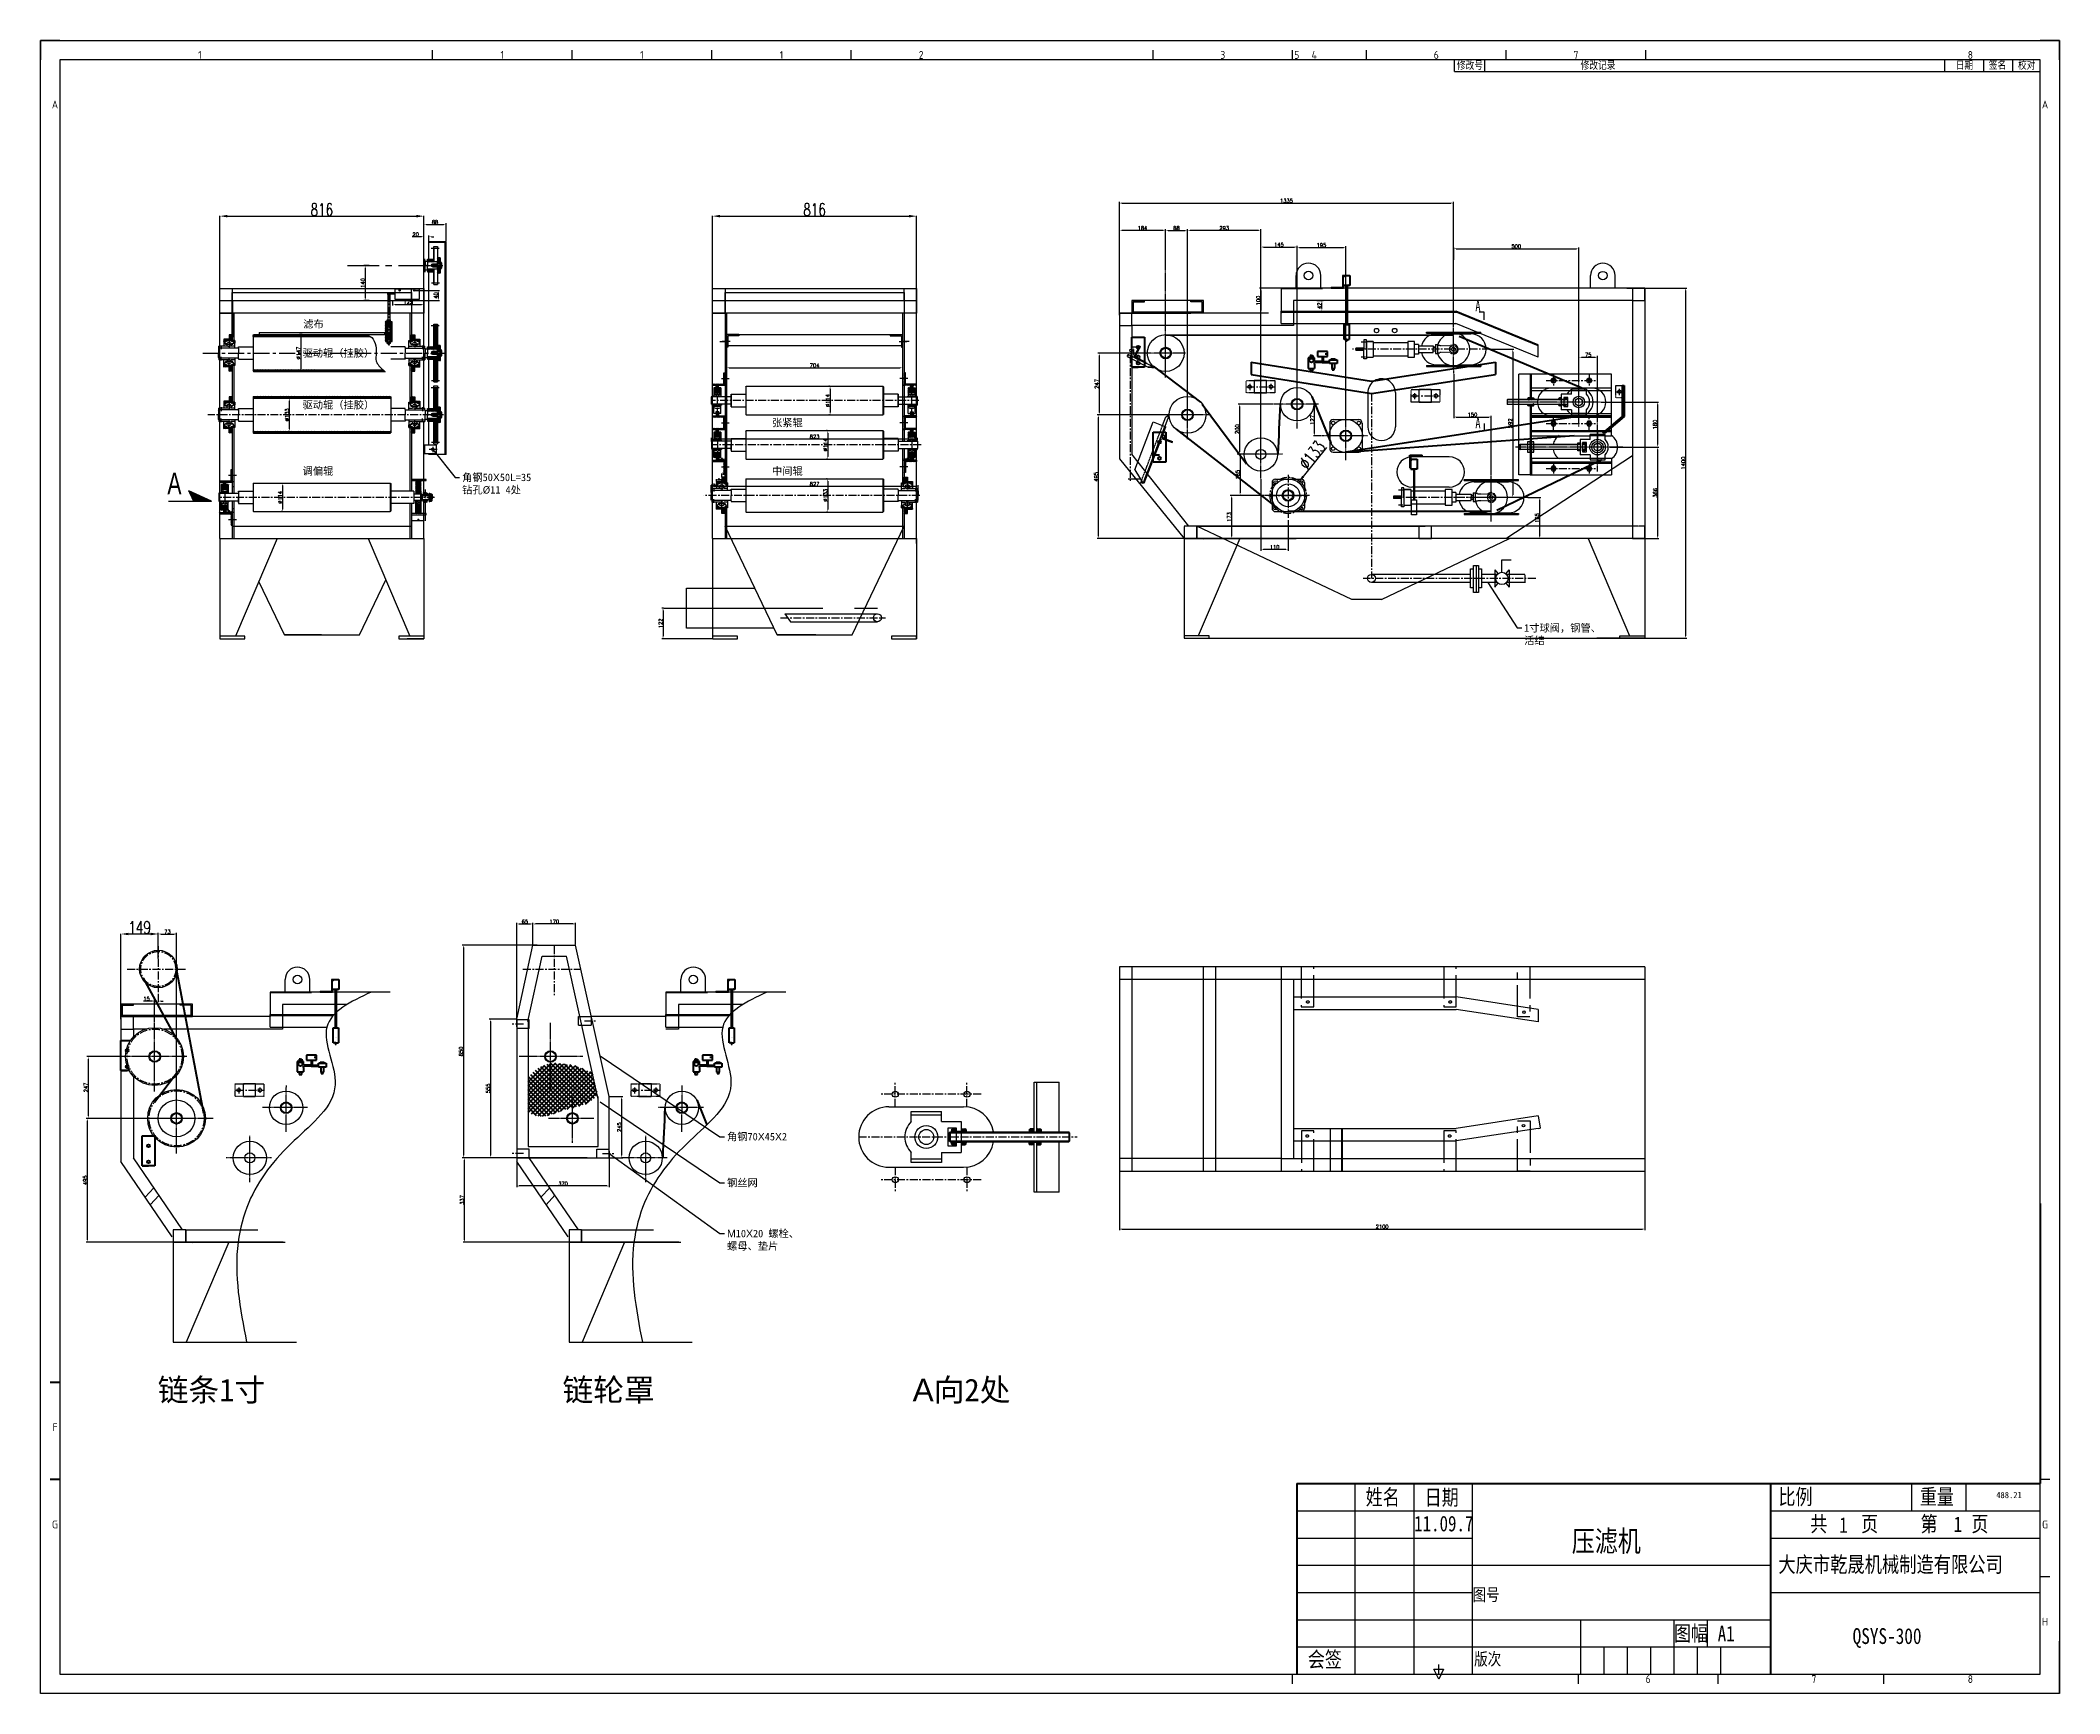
# Model space of a CAD drawing. Header units: inches. Extents: x -166203 to -65610, y -6981 to 11093.
# Drawn here: x -93788 to -85718, y 974 to 7583 of the extents above; entities that cross this region are included whole.
import ezdxf
from ezdxf.enums import TextEntityAlignment as Align

# ---------------------------------------------------------------- set-up
doc = ezdxf.new("R2010")
doc.units = ezdxf.units.IN
doc.header["$MEASUREMENT"] = 0
doc.linetypes.add('CENTERX2', pattern=[101.6, 63.5, -12.7, 12.7, -12.7])
doc.linetypes.add('HIDDEN2', pattern=[0.1875, 0.125, -0.0625])
doc.layers.get('0').update_dxf_attribs({"lineweight": 25})
doc.layers.get('Defpoints').update_dxf_attribs({"color": 5})
doc.layers.add('BODY', color=4, linetype='Continuous', lineweight=50)
doc.layers.add('图层2', color=3, linetype='Continuous', lineweight=40)
for name, color, linetype in [('DOTE', 40, 'CENTERX2'), ('FRAME035', 2, 'Continuous'), ('ZHU', 7, 'Continuous'), ('中心线', 1, 'CENTERX2'), ('细线', 30, 'Continuous'), ('虚线', 3, 'HIDDEN2')]:
    doc.layers.add(name, color=color, linetype=linetype)
doc.styles.add('ISOCP', font='isocp.shx')
doc.styles.get("Standard").update_dxf_attribs({"font": 'txt.shx', "bigfont": 'whgtxt.shx'})
doc.styles.add('STYLE1', font='SIMFANG.TTF', dxfattribs={"width": 0.8, "height": 4})
doc.styles.add('宋体', font='txt.shx', dxfattribs={"width": 0.7, "bigfont": 'whgtxt.shx'})
doc.dimstyles.new('ISO-25', dxfattribs={"dimscale": 0, "dimtxt": 50, "dimasz": 30, "dimexe": 1.25, "dimexo": 0.625, "dimgap": 1, "dimtad": 1, "dimdec": 0, "dimzin": 1, "dimdsep": 46, "dimtxsty": '宋体', "dimcen": 2.5, "dimclrd": 4, "dimclre": 4, "dimclrt": 4, "dimadec": 0, "dimazin": 0, "dimtfac": 1, "dimtdec": 0, "dimtofl": 0, "dimtmove": 0, "dimatfit": 3, "dimfxl": 0, "dimtolj": 1, "dimtzin": 1, "dimarcsym": 0})
doc.dimstyles.get("Standard").update_dxf_attribs({"dimtxt": 15, "dimasz": 10, "dimexe": 5, "dimexo": 2, "dimgap": 2, "dimtad": 1, "dimdec": 0, "dimzin": 0, "dimdsep": 46, "dimtxsty": 'Standard', "dimcen": 0.09, "dimclrd": 4, "dimclre": 4, "dimclrt": 4, "dimadec": 1, "dimazin": 0, "dimtfac": 1, "dimtdec": 0, "dimtofl": 0, "dimtmove": 0, "dimatfit": 3, "dimfxl": 0, "dimtolj": 1, "dimtzin": 0, "dimarcsym": 0})
doc.dimstyles.new('副本 ISO-25$0', dxfattribs={"dimtxt": 3.5, "dimasz": 4, "dimexe": 2, "dimexo": 0, "dimgap": 1, "dimtad": 1, "dimdec": 0, "dimdsep": 46, "dimtxsty": 'Standard', "dimcen": 2.5, "dimclrd": 4, "dimclre": 4, "dimclrt": 4, "dimadec": 0, "dimazin": 0, "dimtfac": 1, "dimtdec": 0, "dimtmove": 0, "dimatfit": 3, "dimfxl": 0, "dimarcsym": 0})

msp = doc.modelspace()

# ---------------------------------------------------------------- texts
at = {"color": 3, "linetype": 'Continuous', "style": 'ISOCP'}
for s, p in [('1', (-93150.3, 7525.1)), ('1', (-91941.9, 7525.1)), ('1', (-91383.9, 7525.1)), ('1', (-90826, 7525.1)), ('2', (-90268.1, 7525.1)), ('3', (-89062.2, 7525.1)), ('5', (-88766.7, 7525.1)), ('4', (-88696.8, 7525.1)), ('6', (-88208.8, 7525.1)), ('7', (-87650.9, 7525.1)), ('8', (-86074.4, 7525.1)), ('A', (-93729.6, 7326.8)), ('A', (-85776, 7326.8)), ('G', (-85776, 1650.6)), ('H', (-85776, 1261.8)), ('6', (-87362, 1032.4)), ('7', (-86699.7, 1032.4)), ('8', (-86074.4, 1032.4))]:
    msp.add_text(s, height=31.1, dxfattribs=at).set_placement(p, align=Align.MIDDLE)
at = {"color": 3, "linetype": 'Continuous', "style": 'STYLE1', "width": 0.8}
for s, height, p in [('签名', 31.1, (-86000.8, 7469.5)), ('修改号', 31.1, (-88126.6, 7469)), ('修改记录', 31.1, (-87632.2, 7469)), ('日期', 31.1, (-86133.1, 7469)), ('校对', 31.1, (-85884.2, 7469.3)), ('姓名', 62.21, (-88490.9, 1728.6)), ('日期', 62.21, (-88255.2, 1727.6)), ('比例', 62.21, (-86841.1, 1730)), ('重量', 62.21, (-86276.1, 1730.3)), ('11.09.7', 62.21, (-88297.5, 1622.9)), ('压滤机', 84.3, (-87667.5, 1541.8)), ('1', 62.2, (-86598.5, 1617)), ('1', 62.2, (-86141.1, 1620.1)), ('大庆市乾晟机械制造有限公司', 63.228, (-86841.8, 1459)), ('图号', 49.77, (-88064.3, 1345.1)), ('图幅', 62.21, (-87258.8, 1184.2)), ('A1', 62.21, (-87084.1, 1183.1)), ('QSYS-300', 63.23, (-86544.9, 1172.6)), ('会签', 62.21, (-88722.1, 1080)), ('版次', 49.77, (-88057.8, 1087.6))]:
    msp.add_text(s, height=height, dxfattribs=at).set_placement(p)
at = {"color": 2, "linetype": 'Continuous', "style": 'STYLE1', "width": 0.8}
msp.add_text('共    页     第    页', height=62.208, dxfattribs=at).set_placement((-86714.1, 1621.6))
at = {"ltscale": 0.5, "attachment_point": 1, "style": '宋体'}
for s, insert, char_height, width in [('{\\fNSimSun|b0|i0|c134|p49;A}', (-88052.8, 6543.9), 43.36, 387.334), ('{\\fNSimSun|b0|i0|c134|p49;A}', (-88052.8, 6076.2), 43.36, 387.334), ('{\\fArial|b0|i0|c0|p32;A}', (-93280.5, 5855.5), 86.72, 144.575)]:
    msp.add_mtext(s, dxfattribs=dict(at, insert=insert, char_height=char_height, width=width))
at = {"color": 4, "ltscale": 0.5, "attachment_point": 1}
for s, insert, char_height, width in [('{\\fSimSun|b0|i0|c134|p2;滤布}', (-92737.5, 6464.2), 30, 306.267), ('{\\fSimSun|b0|i0|c134|p2;驱动辊（挂胶）}', (-92740, 6348.4), 30, 306.267), ('{\\fSimSun|b0|i0|c134|p2;驱动辊（挂胶）}', (-92740, 6141.2), 30, 306.267), ('{\\fSimSun|b0|i0|c134|p2;张紧辊}', (-90863.8, 6070.1), 30, 306.267), ('{\\fSimSun|b0|i0|c134|p2;调偏辊}', (-92740, 5876.8), 30, 306.267), ('{\\fSimSun|b0|i0|c134|p2;角钢50\\fArial|b0|i0|c0|p32;X\\fSimSun|b0|i0|c134|p2;50\\fArial|b0|i0|c0|p32;L\\fSimSun|b0|i0|c134|p2;=35\\P钻孔%%c11 4处}', (-92102.2, 5851.5), 30, 306.267), ('{\\fSimSun|b0|i0|c134|p2;中间辊}', (-90863.8, 5876.8), 30, 306.267), ('{\\fSimSun|b0|i0|c134|p2;1寸球阀，钢管、活结}', (-87857.7, 5249.5), 30, 306.267), ('{\\fSimSun|b0|i0|c134|p2;角钢70\\fArial|b0|i0|c0|p32;X\\fSimSun|b0|i0|c134|p2;45\\fArial|b0|i0|c0|p32;X\\fSimSun|b0|i0|c134|p2;2}', (-91043.5, 3215.7), 30, 306.267), ('{\\fSimSun|b0|i0|c134|p2;钢丝网}', (-91043.5, 3031.7), 30, 306.267), ('{\\fArial|b0|i0|c0|p32;M\\fSimSun|b0|i0|c134|p2;10\\fArial|b0|i0|c0|p32;X\\fSimSun|b0|i0|c134|p2;20 螺栓、螺母、垫片}', (-91043.5, 2828.6), 30, 306.267), ('{\\fSimSun|b0|i0|c134|p2;链条1寸}', (-93318.8, 2233.2), 90, 918.8), ('{\\fSimSun|b0|i0|c134|p2;链轮罩}', (-91700.9, 2233.2), 90, 918.8), ('{\\fArial|b0|i0|c0|p32;A\\fSimSun|b0|i0|c134|p2;向2处}', (-90301.6, 2233.2), 90, 918.8)]:
    msp.add_mtext(s, dxfattribs=dict(at, insert=insert, char_height=char_height, width=width))
at = {"ltscale": 2, "insert": (-86090.9, 1813.9), "char_height": 20, "width": 295.488, "attachment_point": 1}
msp.add_mtext('\\pl140;{\\fSimSun|b0|i0|c134|p2;\\C3;\\P\\pl120;\\H1.25x;488.21}', dxfattribs=at)
at = {"layer": '图层2', "color": 3, "linetype": 'Continuous', "style": 'ISOCP'}
for s, p in [('F', (-93729.6, 2039.4)), ('G', (-93729.6, 1650.6))]:
    msp.add_text(s, height=31.1, dxfattribs=at).set_placement(p, align=Align.MIDDLE)

# ---------------------------------------------------------------- blocks, each defined once
blk = doc.blocks.new('*D2')
at = {"layer": 'BODY', "color": 4, "lineweight": -2, "ltscale": 0.5}
for p, q in [((-89205, 6086.4), (-89563.9, 6086.4)), ((-89558.9, 5601.4), (-89558.9, 6076.4)), ((-89218.5, 5591.4), (-89563.9, 5591.4))]:
    blk.add_line(p, q, dxfattribs=at)
at = {"layer": 'BODY', "color": 4, "ltscale": 0.5}
for points in [[(-89560.5, 6076.4), (-89557.2, 6076.4), (-89558.9, 6086.4)], [(-89560.5, 5601.4), (-89557.2, 5601.4), (-89558.9, 5591.4)]]:
    blk.add_solid(points, dxfattribs=at)
at = {"layer": 'Defpoints', "color": 0, "ltscale": 0.5}
for p in [(-89558.9, 6086.4), (-89203, 6086.4), (-89216.5, 5591.4)]:
    blk.add_point(p, dxfattribs=at)
at = {"layer": 'BODY', "color": 4, "ltscale": 0.5, "insert": (-89568.4, 5838.9), "char_height": 15, "attachment_point": 5, "rotation": 90}
blk.add_mtext('\\A1;495', dxfattribs=at)
blk = doc.blocks.new('*D3')
at = {"layer": 'BODY', "color": 4, "lineweight": -2, "ltscale": 0.5}
for p, q in [((-89291, 6727.1), (-89291, 6828.4)), ((-89281, 6823.4), (-89213, 6823.4)), ((-89203, 6088.4), (-89203, 6828.4))]:
    blk.add_line(p, q, dxfattribs=at)
at = {"layer": 'BODY', "color": 4, "ltscale": 0.5}
for points in [[(-89281, 6825.1), (-89281, 6821.8), (-89291, 6823.4)], [(-89213, 6825.1), (-89213, 6821.8), (-89203, 6823.4)]]:
    blk.add_solid(points, dxfattribs=at)
at = {"layer": 'Defpoints', "color": 0, "ltscale": 0.5}
for p in [(-89203, 6823.4), (-89291, 6725.1), (-89203, 6086.4)]:
    blk.add_point(p, dxfattribs=at)
at = {"layer": 'BODY', "color": 4, "ltscale": 0.5, "insert": (-89247, 6832.9), "char_height": 15, "attachment_point": 5}
blk.add_mtext('\\A1;88', dxfattribs=at)
blk = doc.blocks.new('*D4')
at = {"layer": 'BODY', "color": 4, "lineweight": -2, "ltscale": 0.5}
for p, q in [((-89203, 6089.1), (-89203, 6828.4)), ((-88920.1, 6823.4), (-89193, 6823.4)), ((-88910.1, 5930.3), (-88910.1, 6828.4))]:
    blk.add_line(p, q, dxfattribs=at)
at = {"layer": 'BODY', "color": 4, "ltscale": 0.5}
for points in [[(-89193, 6825.1), (-89193, 6821.8), (-89203, 6823.4)], [(-88920.1, 6825.1), (-88920.1, 6821.8), (-88910.1, 6823.4)]]:
    blk.add_solid(points, dxfattribs=at)
at = {"layer": 'Defpoints', "color": 0, "ltscale": 0.5}
for p in [(-89203, 6823.4), (-89203, 6087.1), (-88910.1, 5928.3)]:
    blk.add_point(p, dxfattribs=at)
at = {"layer": 'BODY', "color": 4, "ltscale": 0.5, "insert": (-89056.5, 6832.9), "char_height": 15, "attachment_point": 5}
blk.add_mtext('\\A1;293', dxfattribs=at)
blk = doc.blocks.new('*D5')
at = {"layer": 'BODY', "color": 4, "lineweight": -2, "ltscale": 0.5}
for p, q in [((-88910.1, 6144.7), (-88910.1, 6762.3)), ((-88900.1, 6757.3), (-88775.4, 6757.3)), ((-88765.4, 6130.8), (-88765.4, 6762.3))]:
    blk.add_line(p, q, dxfattribs=at)
at = {"layer": 'BODY', "color": 4, "ltscale": 0.5}
for points in [[(-88900.1, 6759), (-88900.1, 6755.6), (-88910.1, 6757.3)], [(-88775.4, 6759), (-88775.4, 6755.6), (-88765.4, 6757.3)]]:
    blk.add_solid(points, dxfattribs=at)
at = {"layer": 'Defpoints', "color": 0, "ltscale": 0.5}
for p in [(-88765.4, 6757.3), (-88910.1, 6142.7), (-88765.4, 6128.8)]:
    blk.add_point(p, dxfattribs=at)
at = {"layer": 'BODY', "color": 4, "ltscale": 0.5, "insert": (-88837.7, 6766.8), "char_height": 15, "attachment_point": 5}
blk.add_mtext('\\A1;145', dxfattribs=at)
blk = doc.blocks.new('*D6')
at = {"layer": 'BODY', "color": 4, "lineweight": -2, "ltscale": 0.5}
for p, q in [((-88861.7, 6129.4), (-89000.2, 6129.4)), ((-88995.2, 6119.4), (-88995.2, 5939)), ((-88980.1, 5929), (-89000.2, 5929))]:
    blk.add_line(p, q, dxfattribs=at)
at = {"layer": 'BODY', "color": 4, "ltscale": 0.5}
for points in [[(-88996.8, 6119.4), (-88993.5, 6119.4), (-88995.2, 6129.4)], [(-88996.8, 5939), (-88993.5, 5939), (-88995.2, 5929)]]:
    blk.add_solid(points, dxfattribs=at)
at = {"layer": 'Defpoints', "color": 0, "ltscale": 0.5}
for p in [(-88859.7, 6129.4), (-88995.2, 5929), (-88978.1, 5929)]:
    blk.add_point(p, dxfattribs=at)
at = {"layer": 'BODY', "color": 4, "ltscale": 0.5, "insert": (-89004.7, 6029.2), "char_height": 15, "attachment_point": 5, "rotation": 90}
blk.add_mtext('\\A1;200', dxfattribs=at)
blk = doc.blocks.new('*D7')
at = {"layer": 'BODY', "color": 4, "lineweight": -2, "ltscale": 0.5}
for p, q in [((-88969.3, 5929), (-88998, 5929)), ((-88993, 5919), (-88993, 5774.4)), ((-88896.7, 5764.4), (-88998, 5764.4))]:
    blk.add_line(p, q, dxfattribs=at)
at = {"layer": 'BODY', "color": 4, "ltscale": 0.5}
for points in [[(-88994.7, 5919), (-88991.4, 5919), (-88993, 5929)], [(-88994.7, 5774.4), (-88991.4, 5774.4), (-88993, 5764.4)]]:
    blk.add_solid(points, dxfattribs=at)
at = {"layer": 'Defpoints', "color": 0, "ltscale": 0.5}
for p in [(-88967.3, 5929), (-88993, 5764.4), (-88894.7, 5764.4)]:
    blk.add_point(p, dxfattribs=at)
at = {"layer": 'BODY', "color": 4, "ltscale": 0.5, "insert": (-89002.5, 5846.7), "char_height": 15, "attachment_point": 5, "rotation": 90}
blk.add_mtext('\\A1;165', dxfattribs=at)
blk = doc.blocks.new('*D8')
at = {"layer": 'BODY', "color": 4, "lineweight": -2, "ltscale": 0.5}
for p, q in [((-88681.5, 6129.4), (-88700.1, 6129.4)), ((-88695.1, 6012.4), (-88695.1, 6119.4)), ((-88667.7, 6002.4), (-88700.1, 6002.4))]:
    blk.add_line(p, q, dxfattribs=at)
at = {"layer": 'BODY', "color": 4, "ltscale": 0.5}
for points in [[(-88696.7, 6119.4), (-88693.4, 6119.4), (-88695.1, 6129.4)], [(-88696.7, 6012.4), (-88693.4, 6012.4), (-88695.1, 6002.4)]]:
    blk.add_solid(points, dxfattribs=at)
at = {"layer": 'Defpoints', "color": 0, "ltscale": 0.5}
for p in [(-88695.1, 6129.4), (-88679.5, 6129.4), (-88665.7, 6002.4)]:
    blk.add_point(p, dxfattribs=at)
at = {"layer": 'BODY', "color": 4, "ltscale": 0.5, "insert": (-88704.6, 6065.9), "char_height": 15, "attachment_point": 5, "rotation": 90}
blk.add_mtext('\\A1;127', dxfattribs=at)
blk = doc.blocks.new('*D9')
at = {"layer": 'BODY', "color": 4, "lineweight": -2, "ltscale": 0.5}
for p, q in [((-88765.4, 6197.3), (-88765.4, 6760.1)), ((-88755.4, 6755.1), (-88580.4, 6755.1)), ((-88570.4, 6092.2), (-88570.4, 6760.1))]:
    blk.add_line(p, q, dxfattribs=at)
at = {"layer": 'BODY', "color": 4, "ltscale": 0.5}
for points in [[(-88755.4, 6756.8), (-88755.4, 6753.4), (-88765.4, 6755.1)], [(-88580.4, 6756.8), (-88580.4, 6753.4), (-88570.4, 6755.1)]]:
    blk.add_solid(points, dxfattribs=at)
at = {"layer": 'Defpoints', "color": 0, "ltscale": 0.5}
for p in [(-88570.4, 6755.1), (-88765.4, 6195.3), (-88570.4, 6090.2)]:
    blk.add_point(p, dxfattribs=at)
at = {"layer": 'BODY', "color": 4, "ltscale": 0.5, "insert": (-88667.9, 6764.6), "char_height": 15, "attachment_point": 5}
blk.add_mtext('\\A1;195', dxfattribs=at)
blk = doc.blocks.new('*D10')
at = {"layer": 'BODY', "color": 4, "lineweight": -2, "ltscale": 0.5}
for p, q in [((-88910.1, 5829.7), (-88910.1, 5542.9)), ((-88800.4, 5665.2), (-88800.4, 5542.9)), ((-88810.4, 5547.9), (-88900.1, 5547.9))]:
    blk.add_line(p, q, dxfattribs=at)
at = {"layer": 'BODY', "color": 4, "ltscale": 0.5}
for points in [[(-88900.1, 5549.6), (-88900.1, 5546.3), (-88910.1, 5547.9)], [(-88810.4, 5549.6), (-88810.4, 5546.3), (-88800.4, 5547.9)]]:
    blk.add_solid(points, dxfattribs=at)
at = {"layer": 'Defpoints', "color": 0, "ltscale": 0.5}
for p in [(-88910.1, 5831.7), (-88800.4, 5667.2), (-88910.1, 5547.9)]:
    blk.add_point(p, dxfattribs=at)
at = {"layer": 'BODY', "color": 4, "ltscale": 0.5, "insert": (-88855.2, 5557.4), "char_height": 15, "attachment_point": 5}
blk.add_mtext('\\A1;110', dxfattribs=at)
blk = doc.blocks.new('*D11')
at = {"layer": 'BODY', "color": 4, "lineweight": -2, "ltscale": 0.5}
for p, q in [((-89475.4, 6591.3), (-89475.4, 6938)), ((-89465.4, 6933), (-88150.4, 6933)), ((-88140.4, 6438.2), (-88140.4, 6938))]:
    blk.add_line(p, q, dxfattribs=at)
at = {"layer": 'BODY', "color": 4, "ltscale": 0.5}
for points in [[(-89465.4, 6934.7), (-89465.4, 6931.4), (-89475.4, 6933)], [(-88150.4, 6934.7), (-88150.4, 6931.4), (-88140.4, 6933)]]:
    blk.add_solid(points, dxfattribs=at)
at = {"layer": 'Defpoints', "color": 0, "ltscale": 0.5}
for p in [(-88140.4, 6933), (-89475.4, 6589.3), (-88140.4, 6436.2)]:
    blk.add_point(p, dxfattribs=at)
at = {"layer": 'BODY', "color": 4, "ltscale": 0.5, "insert": (-88807.9, 6942.5), "char_height": 15, "attachment_point": 5}
blk.add_mtext('\\A1;1335', dxfattribs=at)
blk = doc.blocks.new('*D12')
at = {"layer": 'BODY', "color": 4, "lineweight": -2, "ltscale": 0.5}
for p, q in [((-88139.4, 6706.5), (-88139.4, 6755.2)), ((-88129.4, 6750.2), (-87649.2, 6750.2)), ((-87639.2, 6227.4), (-87639.2, 6755.2))]:
    blk.add_line(p, q, dxfattribs=at)
at = {"layer": 'BODY', "color": 4, "ltscale": 0.5}
for points in [[(-88129.4, 6751.9), (-88129.4, 6748.6), (-88139.4, 6750.2)], [(-87649.2, 6751.9), (-87649.2, 6748.6), (-87639.2, 6750.2)]]:
    blk.add_solid(points, dxfattribs=at)
at = {"layer": 'Defpoints', "color": 0, "ltscale": 0.5}
for p in [(-88139.4, 6704.5), (-87639.2, 6750.2), (-87639.2, 6225.4)]:
    blk.add_point(p, dxfattribs=at)
at = {"layer": 'BODY', "color": 4, "ltscale": 0.5, "insert": (-87889.3, 6759.7), "char_height": 15, "attachment_point": 5}
blk.add_mtext('\\A1;500', dxfattribs=at)
blk = doc.blocks.new('*D13')
at = {"layer": 'BODY', "color": 4, "lineweight": -2, "ltscale": 0.5}
for p, q in [((-87639.2, 6222), (-87639.2, 6321.7)), ((-87629.2, 6316.7), (-87574.4, 6316.7)), ((-87564.4, 6056.2), (-87564.4, 6321.7))]:
    blk.add_line(p, q, dxfattribs=at)
at = {"layer": 'BODY', "color": 4, "ltscale": 0.5}
for points in [[(-87629.2, 6318.4), (-87629.2, 6315.1), (-87639.2, 6316.7)], [(-87574.4, 6318.4), (-87574.4, 6315.1), (-87564.4, 6316.7)]]:
    blk.add_solid(points, dxfattribs=at)
at = {"layer": 'Defpoints', "color": 0, "ltscale": 0.5}
for p in [(-87564.4, 6316.7), (-87639.2, 6220), (-87564.4, 6054.2)]:
    blk.add_point(p, dxfattribs=at)
at = {"layer": 'BODY', "color": 4, "ltscale": 0.5, "insert": (-87601.8, 6326.2), "char_height": 15, "attachment_point": 5}
blk.add_mtext('\\A1;75', dxfattribs=at)
blk = doc.blocks.new('*D14')
at = {"layer": 'BODY', "color": 4, "lineweight": -2, "ltscale": 0.5}
for p, q in [((-88139.4, 6249.2), (-88139.4, 6072.5)), ((-88129.4, 6077.5), (-87999.4, 6077.5)), ((-87989.4, 5846.2), (-87989.4, 6082.5))]:
    blk.add_line(p, q, dxfattribs=at)
at = {"layer": 'BODY', "color": 4, "ltscale": 0.5}
for points in [[(-88129.4, 6079.2), (-88129.4, 6075.9), (-88139.4, 6077.5)], [(-87999.4, 6079.2), (-87999.4, 6075.9), (-87989.4, 6077.5)]]:
    blk.add_solid(points, dxfattribs=at)
at = {"layer": 'Defpoints', "color": 0, "ltscale": 0.5}
for p in [(-88139.4, 6251.2), (-87989.4, 6077.5), (-87989.4, 5844.2)]:
    blk.add_point(p, dxfattribs=at)
at = {"layer": 'BODY', "color": 4, "ltscale": 0.5, "insert": (-88064.4, 6087), "char_height": 15, "attachment_point": 5}
blk.add_mtext('\\A1;150', dxfattribs=at)
blk = doc.blocks.new('*D15')
at = {"layer": 'BODY', "color": 4, "lineweight": -2, "ltscale": 0.5}
for p, q in [((-87991.5, 6348.4), (-87898.5, 6348.4)), ((-87903.5, 6338.4), (-87903.5, 5766.4)), ((-87846.7, 5756.4), (-87908.5, 5756.4))]:
    blk.add_line(p, q, dxfattribs=at)
at = {"layer": 'BODY', "color": 4, "ltscale": 0.5}
for points in [[(-87905.2, 6338.4), (-87901.8, 6338.4), (-87903.5, 6348.4)], [(-87905.2, 5766.4), (-87901.8, 5766.4), (-87903.5, 5756.4)]]:
    blk.add_solid(points, dxfattribs=at)
at = {"layer": 'Defpoints', "color": 0, "ltscale": 0.5}
for p in [(-87993.5, 6348.4), (-87903.5, 5756.4), (-87844.7, 5756.4)]:
    blk.add_point(p, dxfattribs=at)
at = {"layer": 'BODY', "color": 4, "ltscale": 0.5, "insert": (-87913, 6052.4), "char_height": 15, "attachment_point": 5, "rotation": 90}
blk.add_mtext('\\A1;592', dxfattribs=at)
blk = doc.blocks.new('*D16')
at = {"layer": 'BODY', "color": 4, "lineweight": -2, "ltscale": 0.5}
for p, q in [((-89475.4, 6484.6), (-89475.4, 6828.4)), ((-89301, 6823.4), (-89465.4, 6823.4)), ((-89291, 6727.1), (-89291, 6828.4))]:
    blk.add_line(p, q, dxfattribs=at)
at = {"layer": 'BODY', "color": 4, "ltscale": 0.5}
for points in [[(-89465.4, 6825.1), (-89465.4, 6821.8), (-89475.4, 6823.4)], [(-89301, 6825.1), (-89301, 6821.8), (-89291, 6823.4)]]:
    blk.add_solid(points, dxfattribs=at)
at = {"layer": 'Defpoints', "color": 0, "ltscale": 0.5}
for p in [(-89475.4, 6823.4), (-89291, 6725.1), (-89475.4, 6482.6)]:
    blk.add_point(p, dxfattribs=at)
at = {"layer": 'BODY', "color": 4, "ltscale": 0.5, "insert": (-89383.2, 6832.9), "char_height": 15, "attachment_point": 5}
blk.add_mtext('\\A1;184', dxfattribs=at)
blk = doc.blocks.new('*D17')
at = {"layer": 'BODY', "color": 4, "lineweight": -2, "ltscale": 0.5}
for p, q in [((-88966.2, 5764.4), (-89032.1, 5764.4)), ((-89027.1, 5754.4), (-89027.1, 5601.4)), ((-88959, 5591.4), (-89032.1, 5591.4))]:
    blk.add_line(p, q, dxfattribs=at)
at = {"layer": 'BODY', "color": 4, "ltscale": 0.5}
for points in [[(-89028.8, 5754.4), (-89025.4, 5754.4), (-89027.1, 5764.4)], [(-89028.8, 5601.4), (-89025.4, 5601.4), (-89027.1, 5591.4)]]:
    blk.add_solid(points, dxfattribs=at)
at = {"layer": 'Defpoints', "color": 0, "ltscale": 0.5}
for p in [(-88964.2, 5764.4), (-89027.1, 5591.4), (-88957, 5591.4)]:
    blk.add_point(p, dxfattribs=at)
at = {"layer": 'BODY', "color": 4, "ltscale": 0.5, "insert": (-89036.6, 5677.9), "char_height": 15, "attachment_point": 5, "rotation": 90}
blk.add_mtext('\\A1;173', dxfattribs=at)
blk = doc.blocks.new('*D18')
at = {"layer": 'BODY', "color": 4, "lineweight": -2, "ltscale": 0.5}
for p, q in [((-87842.7, 5756.4), (-87791.3, 5756.4)), ((-87796.3, 5746.4), (-87796.3, 5601.4)), ((-87798.3, 5591.4), (-87801.3, 5591.4))]:
    blk.add_line(p, q, dxfattribs=at)
at = {"layer": 'BODY', "color": 4, "ltscale": 0.5}
for points in [[(-87798, 5746.4), (-87794.7, 5746.4), (-87796.3, 5756.4)], [(-87798, 5601.4), (-87794.7, 5601.4), (-87796.3, 5591.4)]]:
    blk.add_solid(points, dxfattribs=at)
at = {"layer": 'Defpoints', "color": 0, "ltscale": 0.5}
for p in [(-87844.7, 5756.4), (-87796.3, 5591.4), (-87796.3, 5591.4)]:
    blk.add_point(p, dxfattribs=at)
at = {"layer": 'BODY', "color": 4, "ltscale": 0.5, "insert": (-87805.8, 5673.9), "char_height": 15, "attachment_point": 5, "rotation": 90}
blk.add_mtext('\\A1;165', dxfattribs=at)
blk = doc.blocks.new('*D19')
at = {"layer": 'BODY', "color": 4, "lineweight": -2, "ltscale": 0.5}
for p, q in [((-87508.4, 5957.4), (-87319.5, 5957.4)), ((-87324.5, 5947.4), (-87324.5, 5601.4)), ((-87373.4, 5591.4), (-87319.5, 5591.4))]:
    blk.add_line(p, q, dxfattribs=at)
at = {"layer": 'BODY', "color": 4, "ltscale": 0.5}
for points in [[(-87326.2, 5947.4), (-87322.8, 5947.4), (-87324.5, 5957.4)], [(-87326.2, 5601.4), (-87322.8, 5601.4), (-87324.5, 5591.4)]]:
    blk.add_solid(points, dxfattribs=at)
at = {"layer": 'Defpoints', "color": 0, "ltscale": 0.5}
for p in [(-87510.4, 5957.4), (-87375.4, 5591.4), (-87324.5, 5591.4)]:
    blk.add_point(p, dxfattribs=at)
at = {"layer": 'BODY', "color": 4, "ltscale": 0.5, "insert": (-87334, 5774.4), "char_height": 15, "attachment_point": 5, "rotation": 90}
blk.add_mtext('\\A1;366', dxfattribs=at)
blk = doc.blocks.new('*D20')
at = {"layer": 'BODY', "color": 4, "lineweight": -2, "ltscale": 0.5}
for p, q in [((-87551.3, 6137.7), (-87320.4, 6137.7)), ((-87325.4, 6127.7), (-87325.4, 5967.4)), ((-87515, 5957.4), (-87320.4, 5957.4))]:
    blk.add_line(p, q, dxfattribs=at)
at = {"layer": 'BODY', "color": 4, "ltscale": 0.5}
for points in [[(-87327, 6127.7), (-87323.7, 6127.7), (-87325.4, 6137.7)], [(-87327, 5967.4), (-87323.7, 5967.4), (-87325.4, 5957.4)]]:
    blk.add_solid(points, dxfattribs=at)
at = {"layer": 'Defpoints', "color": 0, "ltscale": 0.5}
for p in [(-87553.3, 6137.7), (-87517, 5957.4), (-87325.4, 5957.4)]:
    blk.add_point(p, dxfattribs=at)
at = {"layer": 'BODY', "color": 4, "ltscale": 0.5, "insert": (-87334.9, 6047.6), "char_height": 15, "attachment_point": 5, "rotation": 90}
blk.add_mtext('\\A1;180', dxfattribs=at)
blk = doc.blocks.new('*D21')
at = {"layer": 'BODY', "color": 4, "lineweight": -2, "ltscale": 0.5}
for p, q in [((-89377.4, 6333.4), (-89561.2, 6333.4)), ((-89556.2, 6323.4), (-89556.2, 6096.4)), ((-89520, 6086.4), (-89561.2, 6086.4))]:
    blk.add_line(p, q, dxfattribs=at)
at = {"layer": 'BODY', "color": 4, "ltscale": 0.5}
for points in [[(-89557.8, 6323.4), (-89554.5, 6323.4), (-89556.2, 6333.4)], [(-89557.8, 6096.4), (-89554.5, 6096.4), (-89556.2, 6086.4)]]:
    blk.add_solid(points, dxfattribs=at)
at = {"layer": 'Defpoints', "color": 0, "ltscale": 0.5}
for p in [(-89375.4, 6333.4), (-89556.2, 6086.4), (-89518, 6086.4)]:
    blk.add_point(p, dxfattribs=at)
at = {"layer": 'BODY', "color": 4, "ltscale": 0.5, "insert": (-89565.7, 6209.9), "char_height": 15, "attachment_point": 5, "rotation": 90}
blk.add_mtext('\\A1;247', dxfattribs=at)
blk = doc.blocks.new('*D22')
at = {"color": 4, "lineweight": -2, "ltscale": 0.5}
for p, q in [((-88648.1, 5955.8), (-88741.1, 5839.8)), ((-88803.9, 5764.4), (-88798.9, 5764.4)), ((-88801.4, 5761.9), (-88801.4, 5766.9))]:
    blk.add_line(p, q, dxfattribs=at)
at = {"color": 4, "ltscale": 0.5}
blk.add_solid([(-88745, 5842.9), (-88737.2, 5836.7), (-88759.8, 5816.4)], dxfattribs=at)
at = {"layer": 'Defpoints', "color": 0, "ltscale": 0.5}
for p in [(-88759.8, 5816.4), (-88842.9, 5712.5)]:
    blk.add_point(p, dxfattribs=at)
at = {"color": 4, "ltscale": 0.5, "insert": (-88705.5, 5925.8), "char_height": 50, "attachment_point": 5, "rotation": 51.32009, "style": '宋体'}
blk.add_mtext('\\A1;∅133', dxfattribs=at)
blk = doc.blocks.new('*D23')
at = {"color": 4, "lineweight": -2, "ltscale": 0.5}
for p, q in [((-93070.9, 6519.1), (-93070.9, 6881.9)), ((-93040.9, 6880.7), (-92284.9, 6880.7)), ((-92254.9, 6494.1), (-92254.9, 6881.9))]:
    blk.add_line(p, q, dxfattribs=at)
at = {"color": 4, "ltscale": 0.5}
for points in [[(-93040.9, 6885.7), (-93040.9, 6875.7), (-93070.9, 6880.7)], [(-92284.9, 6885.7), (-92284.9, 6875.7), (-92254.9, 6880.7)]]:
    blk.add_solid(points, dxfattribs=at)
at = {"layer": 'Defpoints', "color": 0, "ltscale": 0.5}
for p in [(-92254.9, 6880.7), (-93070.9, 6518.4), (-92254.9, 6493.4)]:
    blk.add_point(p, dxfattribs=at)
at = {"color": 4, "ltscale": 0.5, "insert": (-92662.9, 6906.7), "char_height": 50, "attachment_point": 5, "style": '宋体'}
blk.add_mtext('\\A1;816', dxfattribs=at)
blk = doc.blocks.new('*D24')
at = {"color": 4, "lineweight": -2, "ltscale": 0.5}
for p, q in [((-91064.7, 5836.9), (-91064.7, 5851.5)), ((-91060.7, 5849.5), (-91055.7, 5849.5)), ((-91051.7, 5836.9), (-91051.7, 5851.5))]:
    blk.add_line(p, q, dxfattribs=at)
at = {"color": 4, "ltscale": 0.5}
for points in [[(-91060.7, 5850.2), (-91060.7, 5848.9), (-91064.7, 5849.5)], [(-91055.7, 5850.2), (-91055.7, 5848.9), (-91051.7, 5849.5)]]:
    blk.add_solid(points, dxfattribs=at)
at = {"layer": 'Defpoints', "color": 0, "ltscale": 0.5}
for p in [(-91064.7, 5836.9), (-91051.7, 5849.5), (-91051.7, 5836.9)]:
    blk.add_point(p, dxfattribs=at)
at = {"color": 4, "ltscale": 0.5, "insert": (-91058.2, 5852.3), "char_height": 3.5, "attachment_point": 5}
blk.add_mtext('13', dxfattribs=at)
blk = doc.blocks.new('*D25')
at = {"color": 4, "lineweight": -2, "ltscale": 0.5}
for p, q in [((-91085.7, 5819.5), (-91085.7, 5829.8)), ((-91081.7, 5827.8), (-91068.7, 5827.8)), ((-91064.7, 5819.5), (-91064.7, 5829.8))]:
    blk.add_line(p, q, dxfattribs=at)
at = {"color": 4, "ltscale": 0.5}
for points in [[(-91081.7, 5828.5), (-91081.7, 5827.1), (-91085.7, 5827.8)], [(-91068.7, 5828.5), (-91068.7, 5827.1), (-91064.7, 5827.8)]]:
    blk.add_solid(points, dxfattribs=at)
at = {"layer": 'Defpoints', "color": 0, "ltscale": 0.5}
for p in [(-91085.7, 5819.5), (-91064.7, 5827.8), (-91064.7, 5819.5)]:
    blk.add_point(p, dxfattribs=at)
at = {"color": 4, "ltscale": 0.5, "insert": (-91075.2, 5830.6), "char_height": 3.5, "attachment_point": 5}
blk.add_mtext('21', dxfattribs=at)
blk = doc.blocks.new('*D26')
at = {"color": 4, "lineweight": -2, "ltscale": 0.5}
for p, q in [((-91104.9, 5789.9), (-91104.9, 5807.5)), ((-91100.9, 5805.5), (-91089.7, 5805.5)), ((-91085.7, 5802.1), (-91085.7, 5807.5))]:
    blk.add_line(p, q, dxfattribs=at)
at = {"color": 4, "ltscale": 0.5}
for points in [[(-91100.9, 5806.1), (-91100.9, 5804.8), (-91104.9, 5805.5)], [(-91089.7, 5806.1), (-91089.7, 5804.8), (-91085.7, 5805.5)]]:
    blk.add_solid(points, dxfattribs=at)
at = {"layer": 'Defpoints', "color": 0, "ltscale": 0.5}
for p in [(-91104.9, 5789.9), (-91085.7, 5805.5), (-91085.7, 5802.1)]:
    blk.add_point(p, dxfattribs=at)
at = {"color": 4, "ltscale": 0.5, "insert": (-91095.3, 5808.2), "char_height": 3.5, "attachment_point": 5}
blk.add_mtext('19', dxfattribs=at)
blk = doc.blocks.new('*D27')
at = {"color": 4, "lineweight": -2, "ltscale": 0.5}
for p, q in [((-92474.3, 6683.4), (-92494.7, 6683.4)), ((-92489.7, 6673.4), (-92489.7, 6553.4)), ((-92474.3, 6543.4), (-92494.7, 6543.4))]:
    blk.add_line(p, q, dxfattribs=at)
at = {"color": 4, "ltscale": 0.5}
for points in [[(-92491.4, 6673.4), (-92488.1, 6673.4), (-92489.7, 6683.4)], [(-92491.4, 6553.4), (-92488.1, 6553.4), (-92489.7, 6543.4)]]:
    blk.add_solid(points, dxfattribs=at)
at = {"layer": 'Defpoints', "color": 0, "ltscale": 0.5}
for p in [(-92472.3, 6683.4), (-92489.7, 6543.4), (-92472.3, 6543.4)]:
    blk.add_point(p, dxfattribs=at)
at = {"color": 4, "ltscale": 0.5, "insert": (-92499.2, 6613.4), "char_height": 15, "attachment_point": 5, "rotation": 90}
blk.add_mtext('\\A1;140', dxfattribs=at)
blk = doc.blocks.new('*D28')
at = {"color": 4, "lineweight": -2, "ltscale": 0.5}
for p, q in [((-91101.7, 6519.1), (-91101.7, 6881.9)), ((-91071.7, 6880.7), (-90315.7, 6880.7)), ((-90285.7, 6494.1), (-90285.7, 6881.9))]:
    blk.add_line(p, q, dxfattribs=at)
at = {"color": 4, "ltscale": 0.5}
for points in [[(-91071.7, 6885.7), (-91071.7, 6875.7), (-91101.7, 6880.7)], [(-90315.7, 6885.7), (-90315.7, 6875.7), (-90285.7, 6880.7)]]:
    blk.add_solid(points, dxfattribs=at)
at = {"layer": 'Defpoints', "color": 0, "ltscale": 0.5}
for p in [(-90285.7, 6880.7), (-91101.7, 6518.4), (-90285.7, 6493.4)]:
    blk.add_point(p, dxfattribs=at)
at = {"color": 4, "ltscale": 0.5, "insert": (-90693.7, 6906.7), "char_height": 50, "attachment_point": 5, "style": '宋体'}
blk.add_mtext('\\A1;816', dxfattribs=at)
blk = doc.blocks.new('*D29')
at = {"color": 4, "lineweight": -2, "ltscale": 0.5}
for p, q in [((-90335.7, 5909), (-90335.7, 5911)), ((-90314.2, 5909), (-90331.7, 5909)), ((-90310.2, 5909), (-90310.2, 5911))]:
    blk.add_line(p, q, dxfattribs=at)
at = {"color": 4, "ltscale": 0.5}
for points in [[(-90331.7, 5909.7), (-90331.7, 5908.3), (-90335.7, 5909)], [(-90314.2, 5909.7), (-90314.2, 5908.3), (-90310.2, 5909)]]:
    blk.add_solid(points, dxfattribs=at)
at = {"layer": 'Defpoints', "color": 0, "ltscale": 0.5}
for p in [(-90335.7, 5909), (-90335.7, 5909), (-90310.2, 5909)]:
    blk.add_point(p, dxfattribs=at)
at = {"color": 4, "ltscale": 0.5, "insert": (-90322.9, 5911.8), "char_height": 3.5, "attachment_point": 5}
blk.add_mtext('25', dxfattribs=at)
blk = doc.blocks.new('*D30')
at = {"color": 4, "lineweight": -2, "ltscale": 0.5}
for p, q in [((-93046.4, 5699), (-93046.4, 5701)), ((-93042.4, 5699), (-93024.9, 5699)), ((-93020.9, 5699), (-93020.9, 5701))]:
    blk.add_line(p, q, dxfattribs=at)
at = {"color": 4, "ltscale": 0.5}
for points in [[(-93042.4, 5699.7), (-93042.4, 5698.3), (-93046.4, 5699)], [(-93024.9, 5699.7), (-93024.9, 5698.3), (-93020.9, 5699)]]:
    blk.add_solid(points, dxfattribs=at)
at = {"layer": 'Defpoints', "color": 0, "ltscale": 0.5}
for p in [(-93046.4, 5699), (-93020.9, 5699), (-93020.9, 5699)]:
    blk.add_point(p, dxfattribs=at)
at = {"color": 4, "ltscale": 0.5, "insert": (-93033.7, 5701.8), "char_height": 3.5, "attachment_point": 5}
blk.add_mtext('25', dxfattribs=at)
blk = doc.blocks.new('*D31')
at = {"color": 4, "lineweight": -2, "ltscale": 0.5}
for p, q in [((-91077.1, 5909), (-91077.1, 5911)), ((-91073.1, 5909), (-91055.7, 5909)), ((-91051.7, 5909), (-91051.7, 5911))]:
    blk.add_line(p, q, dxfattribs=at)
at = {"color": 4, "ltscale": 0.5}
for points in [[(-91073.1, 5909.7), (-91073.1, 5908.3), (-91077.1, 5909)], [(-91055.7, 5909.7), (-91055.7, 5908.3), (-91051.7, 5909)]]:
    blk.add_solid(points, dxfattribs=at)
at = {"layer": 'Defpoints', "color": 0, "ltscale": 0.5}
for p in [(-91077.1, 5909), (-91051.7, 5909), (-91051.7, 5909)]:
    blk.add_point(p, dxfattribs=at)
at = {"color": 4, "ltscale": 0.5, "insert": (-91064.4, 5911.8), "char_height": 3.5, "attachment_point": 5}
blk.add_mtext('25', dxfattribs=at)
blk = doc.blocks.new('*D32')
at = {"color": 4, "lineweight": -2, "ltscale": 0.5}
for p, q in [((-92304.9, 5706.8), (-92304.9, 5662.5)), ((-92300.9, 5664.5), (-92253.5, 5664.5)), ((-92249.5, 5717.9), (-92249.5, 5662.5))]:
    blk.add_line(p, q, dxfattribs=at)
at = {"color": 4, "ltscale": 0.5}
for points in [[(-92300.9, 5665.2), (-92300.9, 5663.8), (-92304.9, 5664.5)], [(-92253.5, 5665.2), (-92253.5, 5663.8), (-92249.5, 5664.5)]]:
    blk.add_solid(points, dxfattribs=at)
at = {"layer": 'Defpoints', "color": 0, "ltscale": 0.5}
for p in [(-92304.9, 5706.8), (-92249.5, 5717.9), (-92249.5, 5664.5)]:
    blk.add_point(p, dxfattribs=at)
at = {"color": 4, "ltscale": 0.5, "insert": (-92277.2, 5667.3), "char_height": 3.5, "attachment_point": 5}
blk.add_mtext('55', dxfattribs=at)
blk = doc.blocks.new('*D33')
at = {"color": 4, "lineweight": -2, "ltscale": 0.5}
for p, q in [((-89475.4, 3090.1), (-89475.4, 2826.4)), ((-87375.4, 3090.1), (-87375.4, 2826.4)), ((-89465.4, 2831.4), (-87385.4, 2831.4))]:
    blk.add_line(p, q, dxfattribs=at)
at = {"color": 4, "ltscale": 0.5}
for points in [[(-89465.4, 2833), (-89465.4, 2829.7), (-89475.4, 2831.4)], [(-87385.4, 2833), (-87385.4, 2829.7), (-87375.4, 2831.4)]]:
    blk.add_solid(points, dxfattribs=at)
at = {"layer": 'Defpoints', "color": 0, "ltscale": 0.5}
for p in [(-89475.4, 3092.1), (-87375.4, 3092.1), (-87375.4, 2831.4)]:
    blk.add_point(p, dxfattribs=at)
at = {"color": 4, "ltscale": 0.5, "insert": (-88425.4, 2840.9), "char_height": 15, "attachment_point": 5}
blk.add_mtext('\\A1;2100', dxfattribs=at)
blk = doc.blocks.new('*D35')
at = {"layer": 'BODY', "color": 4, "lineweight": -2, "ltscale": 0.5}
for p, q in [((-93245.6, 3273.9), (-93604.5, 3273.9)), ((-93599.5, 2788.9), (-93599.5, 3263.9)), ((-93259.1, 2778.9), (-93604.5, 2778.9))]:
    blk.add_line(p, q, dxfattribs=at)
at = {"layer": 'BODY', "color": 4, "ltscale": 0.5}
for points in [[(-93601.1, 3263.9), (-93597.8, 3263.9), (-93599.5, 3273.9)], [(-93601.1, 2788.9), (-93597.8, 2788.9), (-93599.5, 2778.9)]]:
    blk.add_solid(points, dxfattribs=at)
at = {"layer": 'Defpoints', "color": 0, "ltscale": 0.5}
for p in [(-93599.5, 3273.9), (-93243.6, 3273.9), (-93257.1, 2778.9)]:
    blk.add_point(p, dxfattribs=at)
at = {"layer": 'BODY', "color": 4, "ltscale": 0.5, "insert": (-93609, 3026.4), "char_height": 15, "attachment_point": 5, "rotation": 90}
blk.add_mtext('\\A1;495', dxfattribs=at)
blk = doc.blocks.new('*D34')
at = {"layer": 'BODY', "color": 4, "lineweight": -2, "ltscale": 0.5}
for p, q in [((-93316.6, 3914.6), (-93316.6, 4015.9)), ((-93306.6, 4010.9), (-93253.6, 4010.9)), ((-93243.6, 3275.9), (-93243.6, 4015.9))]:
    blk.add_line(p, q, dxfattribs=at)
at = {"layer": 'BODY', "color": 4, "ltscale": 0.5}
for points in [[(-93306.6, 4012.6), (-93306.6, 4009.3), (-93316.6, 4010.9)], [(-93253.6, 4012.6), (-93253.6, 4009.3), (-93243.6, 4010.9)]]:
    blk.add_solid(points, dxfattribs=at)
at = {"layer": 'Defpoints', "color": 0, "ltscale": 0.5}
for p in [(-93243.6, 4010.9), (-93316.6, 3912.6), (-93243.6, 3273.9)]:
    blk.add_point(p, dxfattribs=at)
at = {"layer": 'BODY', "color": 4, "ltscale": 0.5, "insert": (-93280.1, 4020.4), "char_height": 15, "attachment_point": 5}
blk.add_mtext('\\A1;73', dxfattribs=at)
blk = doc.blocks.new('*D36')
at = {"layer": 'BODY', "color": 4, "lineweight": -2, "ltscale": 0.5}
for p, q in [((-93465.9, 3670.7), (-93465.9, 4012.2)), ((-93346.6, 4010.9), (-93435.9, 4010.9)), ((-93316.6, 3913.2), (-93316.6, 4012.2))]:
    blk.add_line(p, q, dxfattribs=at)
at = {"layer": 'BODY', "color": 4, "ltscale": 0.5}
for points in [[(-93435.9, 4015.9), (-93435.9, 4005.9), (-93465.9, 4010.9)], [(-93346.6, 4015.9), (-93346.6, 4005.9), (-93316.6, 4010.9)]]:
    blk.add_solid(points, dxfattribs=at)
at = {"layer": 'Defpoints', "color": 0, "ltscale": 0.5}
for p in [(-93465.9, 4010.9), (-93316.6, 3912.6), (-93465.9, 3670.1)]:
    blk.add_point(p, dxfattribs=at)
at = {"layer": 'BODY', "color": 4, "ltscale": 0.5, "insert": (-93391.3, 4036.9), "char_height": 50, "attachment_point": 5, "style": '宋体'}
blk.add_mtext('\\A1;149', dxfattribs=at)
blk = doc.blocks.new('*D37')
at = {"layer": 'BODY', "color": 4, "lineweight": -2, "ltscale": 0.5}
for p, q in [((-93459, 3520.9), (-93601.7, 3520.9)), ((-93596.7, 3510.9), (-93596.7, 3283.9)), ((-93560.6, 3273.9), (-93601.7, 3273.9))]:
    blk.add_line(p, q, dxfattribs=at)
at = {"layer": 'BODY', "color": 4, "ltscale": 0.5}
for points in [[(-93598.4, 3510.9), (-93595.1, 3510.9), (-93596.7, 3520.9)], [(-93598.4, 3283.9), (-93595.1, 3283.9), (-93596.7, 3273.9)]]:
    blk.add_solid(points, dxfattribs=at)
at = {"layer": 'Defpoints', "color": 0, "ltscale": 0.5}
for p in [(-93457, 3520.9), (-93596.7, 3273.9), (-93558.6, 3273.9)]:
    blk.add_point(p, dxfattribs=at)
at = {"layer": 'BODY', "color": 4, "ltscale": 0.5, "insert": (-93606.2, 3397.4), "char_height": 15, "attachment_point": 5, "rotation": 90}
blk.add_mtext('\\A1;247', dxfattribs=at)
blk = doc.blocks.new('*D38')
at = {"color": 4, "lineweight": -2, "ltscale": 0.5}
for p, q in [((-93341.6, 3742.8), (-93375.6, 3742.8)), ((-93331.6, 3658.1), (-93331.6, 3747.8)), ((-93316.6, 3764.5), (-93316.6, 3737.8)), ((-93306.6, 3742.8), (-93296.6, 3742.8))]:
    blk.add_line(p, q, dxfattribs=at)
at = {"color": 4, "ltscale": 0.5}
for points in [[(-93341.6, 3744.5), (-93341.6, 3741.2), (-93331.6, 3742.8)], [(-93306.6, 3744.5), (-93306.6, 3741.2), (-93316.6, 3742.8)]]:
    blk.add_solid(points, dxfattribs=at)
at = {"layer": 'Defpoints', "color": 0, "ltscale": 0.5}
for p in [(-93331.6, 3742.8), (-93316.6, 3766.5), (-93331.6, 3656.1)]:
    blk.add_point(p, dxfattribs=at)
at = {"color": 4, "ltscale": 0.5, "insert": (-93363.6, 3752.3), "char_height": 15, "attachment_point": 5}
blk.add_mtext('\\A1;15', dxfattribs=at)
blk = doc.blocks.new('*D39')
at = {"color": 4, "lineweight": -2, "ltscale": 0.5}
for p, q in [((-91884, 3142.7), (-91884, 2998.5)), ((-91514.2, 3142.7), (-91514.2, 2998.5)), ((-91524.2, 3003.5), (-91874, 3003.5))]:
    blk.add_line(p, q, dxfattribs=at)
at = {"color": 4, "ltscale": 0.5}
for points in [[(-91874, 3005.1), (-91874, 3001.8), (-91884, 3003.5)], [(-91524.2, 3005.1), (-91524.2, 3001.8), (-91514.2, 3003.5)]]:
    blk.add_solid(points, dxfattribs=at)
at = {"layer": 'Defpoints', "color": 0, "ltscale": 0.5}
for p in [(-91884, 3144.7), (-91514.2, 3144.7), (-91884, 3003.5)]:
    blk.add_point(p, dxfattribs=at)
at = {"color": 4, "ltscale": 0.5, "insert": (-91699.1, 3013), "char_height": 15, "attachment_point": 5}
blk.add_mtext('\\A1;370', dxfattribs=at)
blk = doc.blocks.new('*D40')
at = {"color": 4, "lineweight": -2, "ltscale": 0.5}
for p, q in [((-91801.9, 3966.7), (-92102.4, 3966.7)), ((-92097.4, 3956.7), (-92097.4, 3126.3)), ((-91801.9, 3116.3), (-92102.4, 3116.3))]:
    blk.add_line(p, q, dxfattribs=at)
at = {"color": 4, "ltscale": 0.5}
for points in [[(-92099.1, 3956.7), (-92095.8, 3956.7), (-92097.4, 3966.7)], [(-92099.1, 3126.3), (-92095.8, 3126.3), (-92097.4, 3116.3)]]:
    blk.add_solid(points, dxfattribs=at)
at = {"layer": 'Defpoints', "color": 0, "ltscale": 0.5}
for p in [(-91799.9, 3966.7), (-92097.4, 3116.3), (-91799.9, 3116.3)]:
    blk.add_point(p, dxfattribs=at)
at = {"color": 4, "ltscale": 0.5, "insert": (-92106.9, 3541.5), "char_height": 15, "attachment_point": 5, "rotation": 90}
blk.add_mtext('\\A1;850', dxfattribs=at)
blk = doc.blocks.new('*D41')
at = {"color": 4, "lineweight": -2, "ltscale": 0.5}
for p, q in [((-91886, 3671), (-91994, 3671)), ((-91989, 3661), (-91989, 3126.3)), ((-91977.1, 3116.3), (-91994, 3116.3))]:
    blk.add_line(p, q, dxfattribs=at)
at = {"color": 4, "ltscale": 0.5}
for points in [[(-91990.7, 3661), (-91987.3, 3661), (-91989, 3671)], [(-91990.7, 3126.3), (-91987.3, 3126.3), (-91989, 3116.3)]]:
    blk.add_solid(points, dxfattribs=at)
at = {"layer": 'Defpoints', "color": 0, "ltscale": 0.5}
for p in [(-91884, 3671), (-91989, 3116.3), (-91975.1, 3116.3)]:
    blk.add_point(p, dxfattribs=at)
at = {"color": 4, "ltscale": 0.5, "insert": (-91998.5, 3393.7), "char_height": 15, "attachment_point": 5, "rotation": 90}
blk.add_mtext('\\A1;555', dxfattribs=at)
blk = doc.blocks.new('*D42')
at = {"color": 4, "lineweight": -2, "ltscale": 0.5}
for p, q in [((-91884, 3640.1), (-91884, 4056)), ((-91874, 4051), (-91829.2, 4051)), ((-91819.2, 3968.7), (-91819.2, 4056))]:
    blk.add_line(p, q, dxfattribs=at)
at = {"color": 4, "ltscale": 0.5}
for points in [[(-91874, 4052.7), (-91874, 4049.3), (-91884, 4051)], [(-91829.2, 4052.7), (-91829.2, 4049.3), (-91819.2, 4051)]]:
    blk.add_solid(points, dxfattribs=at)
at = {"layer": 'Defpoints', "color": 0, "ltscale": 0.5}
for p in [(-91819.2, 4051), (-91819.2, 3966.7), (-91884, 3638.1)]:
    blk.add_point(p, dxfattribs=at)
at = {"color": 4, "ltscale": 0.5, "insert": (-91851.6, 4060.5), "char_height": 15, "attachment_point": 5}
blk.add_mtext('\\A1;65', dxfattribs=at)
blk = doc.blocks.new('*D43')
at = {"color": 4, "lineweight": -2, "ltscale": 0.5}
for p, q in [((-91819.2, 4031.4), (-91819.2, 4056)), ((-91659.1, 4051), (-91809.2, 4051)), ((-91649.1, 3968.7), (-91649.1, 4056))]:
    blk.add_line(p, q, dxfattribs=at)
at = {"color": 4, "ltscale": 0.5}
for points in [[(-91809.2, 4052.7), (-91809.2, 4049.3), (-91819.2, 4051)], [(-91659.1, 4052.7), (-91659.1, 4049.3), (-91649.1, 4051)]]:
    blk.add_solid(points, dxfattribs=at)
at = {"layer": 'Defpoints', "color": 0, "ltscale": 0.5}
for p in [(-91819.2, 4051), (-91819.2, 4029.4), (-91649.1, 3966.7)]:
    blk.add_point(p, dxfattribs=at)
at = {"color": 4, "ltscale": 0.5, "insert": (-91734.1, 4060.5), "char_height": 15, "attachment_point": 5}
blk.add_mtext('\\A1;170', dxfattribs=at)
blk = doc.blocks.new('*D44')
at = {"color": 4, "lineweight": -2, "ltscale": 0.5}
for p, q in [((-91512.2, 3360.8), (-91460, 3360.8)), ((-91465, 3350.8), (-91465, 3126.3)), ((-91536.1, 3116.3), (-91460, 3116.3))]:
    blk.add_line(p, q, dxfattribs=at)
at = {"color": 4, "ltscale": 0.5}
for points in [[(-91466.6, 3350.8), (-91463.3, 3350.8), (-91465, 3360.8)], [(-91466.6, 3126.3), (-91463.3, 3126.3), (-91465, 3116.3)]]:
    blk.add_solid(points, dxfattribs=at)
at = {"layer": 'Defpoints', "color": 0, "ltscale": 0.5}
for p in [(-91514.2, 3360.8), (-91538.1, 3116.3), (-91465, 3116.3)]:
    blk.add_point(p, dxfattribs=at)
at = {"color": 4, "ltscale": 0.5, "insert": (-91474.5, 3238.6), "char_height": 15, "attachment_point": 5, "rotation": 90}
blk.add_mtext('\\A1;245', dxfattribs=at)
blk = doc.blocks.new('*D45')
at = {"color": 4, "lineweight": -2, "ltscale": 0.5}
for p, q in [((-91602.1, 3116.3), (-92098.5, 3116.3)), ((-92093.5, 2788.9), (-92093.5, 3106.3)), ((-91553, 2778.9), (-92098.5, 2778.9))]:
    blk.add_line(p, q, dxfattribs=at)
at = {"color": 4, "ltscale": 0.5}
for points in [[(-92095.2, 3106.3), (-92091.8, 3106.3), (-92093.5, 3116.3)], [(-92095.2, 2788.9), (-92091.8, 2788.9), (-92093.5, 2778.9)]]:
    blk.add_solid(points, dxfattribs=at)
at = {"layer": 'Defpoints', "color": 0, "ltscale": 0.5}
for p in [(-92093.5, 3116.3), (-91600.1, 3116.3), (-91551, 2778.9)]:
    blk.add_point(p, dxfattribs=at)
at = {"color": 4, "ltscale": 0.5, "insert": (-92103, 2947.6), "char_height": 15, "attachment_point": 5, "rotation": 90}
blk.add_mtext('\\A1;337', dxfattribs=at)
blk = doc.blocks.new('*D46')
at = {"color": 4, "lineweight": -2, "ltscale": 0.5}
for p, q in [((-92254.9, 6773), (-92254.9, 6852.2)), ((-92244.9, 6847.2), (-92176.6, 6847.2)), ((-92166.6, 6780.4), (-92166.6, 6852.2))]:
    blk.add_line(p, q, dxfattribs=at)
at = {"color": 4, "ltscale": 0.5}
for points in [[(-92244.9, 6848.9), (-92244.9, 6845.5), (-92254.9, 6847.2)], [(-92176.6, 6848.9), (-92176.6, 6845.5), (-92166.6, 6847.2)]]:
    blk.add_solid(points, dxfattribs=at)
at = {"layer": 'Defpoints', "color": 0, "ltscale": 0.5}
for p in [(-92166.6, 6847.2), (-92254.9, 6771), (-92166.6, 6778.4)]:
    blk.add_point(p, dxfattribs=at)
at = {"color": 4, "ltscale": 0.5, "insert": (-92210.8, 6856.7), "char_height": 15, "attachment_point": 5}
blk.add_mtext('\\A1;88', dxfattribs=at)
blk = doc.blocks.new('*D47')
at = {"color": 4, "lineweight": -2, "ltscale": 0.5}
for p, q in [((-92264.9, 6798.3), (-92301.4, 6798.3)), ((-92254.9, 6770.6), (-92254.9, 6803.3)), ((-92234.9, 6770.2), (-92234.9, 6803.3)), ((-92224.9, 6798.3), (-92214.9, 6798.3))]:
    blk.add_line(p, q, dxfattribs=at)
at = {"color": 4, "ltscale": 0.5}
for points in [[(-92264.9, 6799.9), (-92264.9, 6796.6), (-92254.9, 6798.3)], [(-92224.9, 6799.9), (-92224.9, 6796.6), (-92234.9, 6798.3)]]:
    blk.add_solid(points, dxfattribs=at)
at = {"layer": 'Defpoints', "color": 0, "ltscale": 0.5}
for p in [(-92254.9, 6798.3), (-92254.9, 6768.6), (-92234.9, 6768.2)]:
    blk.add_point(p, dxfattribs=at)
at = {"color": 4, "ltscale": 0.5, "insert": (-92288.2, 6807.8), "char_height": 15, "attachment_point": 5}
blk.add_mtext('\\A1;20', dxfattribs=at)
blk = doc.blocks.new('*D48')
at = {"color": 4, "lineweight": -2, "ltscale": 0.5}
for p, q in [((-91298, 5313.8), (-91304.5, 5313.8)), ((-91299.5, 5303.8), (-91299.5, 5201.4)), ((-91103.7, 5191.4), (-91304.5, 5191.4))]:
    blk.add_line(p, q, dxfattribs=at)
at = {"color": 4, "ltscale": 0.5}
for points in [[(-91301.2, 5303.8), (-91297.9, 5303.8), (-91299.5, 5313.8)], [(-91301.2, 5201.4), (-91297.9, 5201.4), (-91299.5, 5191.4)]]:
    blk.add_solid(points, dxfattribs=at)
at = {"layer": 'Defpoints', "color": 0, "ltscale": 0.5}
for p in [(-91296, 5313.8), (-91299.5, 5191.4), (-91101.7, 5191.4)]:
    blk.add_point(p, dxfattribs=at)
at = {"color": 4, "ltscale": 0.5, "insert": (-91309, 5252.6), "char_height": 15, "attachment_point": 5, "rotation": 90}
blk.add_mtext('\\A1;122', dxfattribs=at)
blk = doc.blocks.new('*D49')
at = {"color": 4, "lineweight": -2, "ltscale": 0.5}
for p, q in [((-90633.8, 6200.4), (-90636.8, 6200.4)), ((-90631.8, 6190.4), (-90631.8, 6096.4)), ((-90633.8, 6086.4), (-90636.8, 6086.4))]:
    blk.add_line(p, q, dxfattribs=at)
at = {"color": 4, "ltscale": 0.5}
for points in [[(-90633.5, 6190.4), (-90630.2, 6190.4), (-90631.8, 6200.4)], [(-90633.5, 6096.4), (-90630.2, 6096.4), (-90631.8, 6086.4)]]:
    blk.add_solid(points, dxfattribs=at)
at = {"layer": 'Defpoints', "color": 0, "ltscale": 0.5}
for p in [(-90631.8, 6200.4), (-90631.8, 6086.4), (-90631.8, 6086.4)]:
    blk.add_point(p, dxfattribs=at)
at = {"color": 4, "ltscale": 0.5, "insert": (-90641.3, 6143.4), "char_height": 15, "attachment_point": 5, "rotation": 90}
blk.add_mtext('\\A1;%%C114', dxfattribs=at)
blk = doc.blocks.new('*D50')
at = {"color": 4, "lineweight": -2, "ltscale": 0.5}
for p, q in [((-90642.9, 6023.4), (-90645.9, 6023.4)), ((-90640.9, 6013.4), (-90640.9, 5919.4)), ((-90642.9, 5909.4), (-90645.9, 5909.4))]:
    blk.add_line(p, q, dxfattribs=at)
at = {"color": 4, "ltscale": 0.5}
for points in [[(-90642.6, 6013.4), (-90639.2, 6013.4), (-90640.9, 6023.4)], [(-90642.6, 5919.4), (-90639.2, 5919.4), (-90640.9, 5909.4)]]:
    blk.add_solid(points, dxfattribs=at)
at = {"layer": 'Defpoints', "color": 0, "ltscale": 0.5}
for p in [(-90640.9, 6023.4), (-90640.9, 5909.4), (-90640.9, 5909.4)]:
    blk.add_point(p, dxfattribs=at)
at = {"color": 4, "ltscale": 0.5, "insert": (-90650.4, 5966.4), "char_height": 15, "attachment_point": 5, "rotation": 90}
blk.add_mtext('\\A1;%%C114', dxfattribs=at)
blk = doc.blocks.new('*D51')
at = {"color": 4, "lineweight": -2, "ltscale": 0.5}
for p, q in [((-90642.9, 5830.9), (-90645.9, 5830.9)), ((-90640.9, 5820.9), (-90640.9, 5707.9)), ((-90642.9, 5697.9), (-90645.9, 5697.9))]:
    blk.add_line(p, q, dxfattribs=at)
at = {"color": 4, "ltscale": 0.5}
for points in [[(-90642.6, 5820.9), (-90639.2, 5820.9), (-90640.9, 5830.9)], [(-90642.6, 5707.9), (-90639.2, 5707.9), (-90640.9, 5697.9)]]:
    blk.add_solid(points, dxfattribs=at)
at = {"layer": 'Defpoints', "color": 0, "ltscale": 0.5}
for p in [(-90640.9, 5830.9), (-90640.9, 5697.9), (-90640.9, 5697.9)]:
    blk.add_point(p, dxfattribs=at)
at = {"color": 4, "ltscale": 0.5, "insert": (-90650.4, 5764.4), "char_height": 15, "attachment_point": 5, "rotation": 90}
blk.add_mtext('\\A1;%%C133', dxfattribs=at)
blk = doc.blocks.new('*D52')
at = {"color": 4, "lineweight": -2, "ltscale": 0.5}
for p, q in [((-92840, 5813.4), (-92815.2, 5813.4)), ((-92820.2, 5803.4), (-92820.2, 5709.4)), ((-92822.2, 5699.4), (-92825.2, 5699.4))]:
    blk.add_line(p, q, dxfattribs=at)
at = {"color": 4, "ltscale": 0.5}
for points in [[(-92821.9, 5803.4), (-92818.5, 5803.4), (-92820.2, 5813.4)], [(-92821.9, 5709.4), (-92818.5, 5709.4), (-92820.2, 5699.4)]]:
    blk.add_solid(points, dxfattribs=at)
at = {"layer": 'Defpoints', "color": 0, "ltscale": 0.5}
for p in [(-92842, 5813.4), (-92820.2, 5699.4), (-92820.2, 5699.4)]:
    blk.add_point(p, dxfattribs=at)
at = {"color": 4, "ltscale": 0.5, "insert": (-92829.7, 5756.4), "char_height": 15, "attachment_point": 5, "rotation": 90}
blk.add_mtext('\\A1;%%C114', dxfattribs=at)
blk = doc.blocks.new('*D53')
at = {"color": 4, "lineweight": -2, "ltscale": 0.5}
for p, q in [((-92795.1, 6152.9), (-92798.1, 6152.9)), ((-92793.1, 6142.9), (-92793.1, 6029.9)), ((-92795.1, 6019.9), (-92798.1, 6019.9))]:
    blk.add_line(p, q, dxfattribs=at)
at = {"color": 4, "ltscale": 0.5}
for points in [[(-92794.7, 6142.9), (-92791.4, 6142.9), (-92793.1, 6152.9)], [(-92794.7, 6029.9), (-92791.4, 6029.9), (-92793.1, 6019.9)]]:
    blk.add_solid(points, dxfattribs=at)
at = {"layer": 'Defpoints', "color": 0, "ltscale": 0.5}
for p in [(-92793.1, 6152.9), (-92793.1, 6019.9), (-92793.1, 6019.9)]:
    blk.add_point(p, dxfattribs=at)
at = {"color": 4, "ltscale": 0.5, "insert": (-92802.6, 6086.4), "char_height": 15, "attachment_point": 5, "rotation": 90}
blk.add_mtext('\\A1;%%C133', dxfattribs=at)
blk = doc.blocks.new('*D54')
at = {"color": 4, "lineweight": -2, "ltscale": 0.5}
for p, q in [((-92742.1, 6406.9), (-92752.2, 6406.9)), ((-92747.2, 6396.9), (-92747.2, 6269.9)), ((-92749.2, 6259.9), (-92752.2, 6259.9))]:
    blk.add_line(p, q, dxfattribs=at)
at = {"color": 4, "ltscale": 0.5}
for points in [[(-92748.8, 6396.9), (-92745.5, 6396.9), (-92747.2, 6406.9)], [(-92748.8, 6269.9), (-92745.5, 6269.9), (-92747.2, 6259.9)]]:
    blk.add_solid(points, dxfattribs=at)
at = {"layer": 'Defpoints', "color": 0, "ltscale": 0.5}
for p in [(-92740.1, 6406.9), (-92747.2, 6259.9), (-92747.2, 6259.9)]:
    blk.add_point(p, dxfattribs=at)
at = {"color": 4, "ltscale": 0.5, "insert": (-92756.7, 6333.4), "char_height": 15, "attachment_point": 5, "rotation": 90}
blk.add_mtext('\\A1;%%C147', dxfattribs=at)
blk = doc.blocks.new('*D55')
at = {"color": 4, "lineweight": -2, "ltscale": 0.5}
for p, q in [((-88821.9, 6593.4), (-88915.8, 6593.4)), ((-88910.8, 6583.4), (-88910.8, 6503.4)), ((-88911.1, 6493.4), (-88915.8, 6493.4))]:
    blk.add_line(p, q, dxfattribs=at)
at = {"color": 4, "ltscale": 0.5}
for points in [[(-88912.5, 6583.4), (-88909.1, 6583.4), (-88910.8, 6593.4)], [(-88912.5, 6503.4), (-88909.1, 6503.4), (-88910.8, 6493.4)]]:
    blk.add_solid(points, dxfattribs=at)
at = {"layer": 'Defpoints', "color": 0, "ltscale": 0.5}
for p in [(-88819.9, 6593.4), (-88910.8, 6493.4), (-88909.1, 6493.4)]:
    blk.add_point(p, dxfattribs=at)
at = {"color": 4, "ltscale": 0.5, "insert": (-88920.3, 6543.4), "char_height": 15, "attachment_point": 5, "rotation": 90}
blk.add_mtext('\\A1;100', dxfattribs=at)
blk = doc.blocks.new('*D56')
at = {"color": 4, "lineweight": -2, "ltscale": 0.5}
for p, q in [((-87447.1, 6593.4), (-87207.4, 6593.4)), ((-87212.4, 6583.4), (-87212.4, 5203.4)), ((-87509.8, 5193.4), (-87207.4, 5193.4))]:
    blk.add_line(p, q, dxfattribs=at)
at = {"color": 4, "ltscale": 0.5}
for points in [[(-87214.1, 6583.4), (-87210.8, 6583.4), (-87212.4, 6593.4)], [(-87214.1, 5203.4), (-87210.8, 5203.4), (-87212.4, 5193.4)]]:
    blk.add_solid(points, dxfattribs=at)
at = {"layer": 'Defpoints', "color": 0, "ltscale": 0.5}
for p in [(-87449.1, 6593.4), (-87511.8, 5193.4), (-87212.4, 5193.4)]:
    blk.add_point(p, dxfattribs=at)
at = {"color": 4, "ltscale": 0.5, "insert": (-87221.9, 5893.4), "char_height": 15, "attachment_point": 5, "rotation": 90}
blk.add_mtext('\\A1;1400', dxfattribs=at)
blk = doc.blocks.new('*D185')
at = {"color": 4, "lineweight": -2, "ltscale": 0.5}
for p, q in [((-92292.1, 6583.8), (-92192.8, 6583.8)), ((-92292.1, 6543.4), (-92192.8, 6543.4)), ((-92197.8, 6573.8), (-92197.8, 6553.4))]:
    blk.add_line(p, q, dxfattribs=at)
at = {"color": 4, "ltscale": 0.5}
for points in [[(-92199.5, 6573.8), (-92196.2, 6573.8), (-92197.8, 6583.8)], [(-92199.5, 6553.4), (-92196.2, 6553.4), (-92197.8, 6543.4)]]:
    blk.add_solid(points, dxfattribs=at)
at = {"layer": 'Defpoints', "color": 0, "ltscale": 0.5}
for p in [(-92294.1, 6583.8), (-92294.1, 6543.4), (-92197.8, 6543.4)]:
    blk.add_point(p, dxfattribs=at)
at = {"color": 4, "ltscale": 0.5, "insert": (-92207.3, 6563.6), "char_height": 15, "attachment_point": 5, "rotation": 90}
blk.add_mtext('\\A1;40', dxfattribs=at)
blk = doc.blocks.new('*D186')
at = {"color": 4, "lineweight": -2, "ltscale": 0.5}
for p, q in [((-92380.1, 6541.4), (-92380.1, 6522.9)), ((-92254.9, 6541.4), (-92254.9, 6522.9)), ((-92370.1, 6527.9), (-92264.9, 6527.9))]:
    blk.add_line(p, q, dxfattribs=at)
at = {"color": 4, "ltscale": 0.5}
for points in [[(-92370.1, 6529.6), (-92370.1, 6526.2), (-92380.1, 6527.9)], [(-92264.9, 6529.6), (-92264.9, 6526.2), (-92254.9, 6527.9)]]:
    blk.add_solid(points, dxfattribs=at)
at = {"layer": 'Defpoints', "color": 0, "ltscale": 0.5}
for p in [(-92380.1, 6543.4), (-92254.9, 6543.4), (-92254.9, 6527.9)]:
    blk.add_point(p, dxfattribs=at)
at = {"color": 4, "ltscale": 0.5, "insert": (-92317.5, 6537.4), "char_height": 15, "attachment_point": 5}
blk.add_mtext('\\A1;125', dxfattribs=at)
blk = doc.blocks.new('*D245')
at = {"color": 4, "lineweight": -2, "ltscale": 0.5}
for p, q in [((-91045.7, 6272.7), (-91045.7, 6269.5)), ((-91035.7, 6274.5), (-90351.7, 6274.5)), ((-90341.7, 6272.7), (-90341.7, 6269.5))]:
    blk.add_line(p, q, dxfattribs=at)
at = {"color": 4, "ltscale": 0.5}
for points in [[(-91035.7, 6276.1), (-91035.7, 6272.8), (-91045.7, 6274.5)], [(-90351.7, 6276.1), (-90351.7, 6272.8), (-90341.7, 6274.5)]]:
    blk.add_solid(points, dxfattribs=at)
at = {"layer": 'Defpoints', "color": 0, "ltscale": 0.5}
for p in [(-91045.7, 6274.7), (-90341.7, 6274.7), (-90341.7, 6274.5)]:
    blk.add_point(p, dxfattribs=at)
at = {"color": 4, "ltscale": 0.5, "insert": (-90693.7, 6284), "char_height": 15, "attachment_point": 5}
blk.add_mtext('\\A1;704', dxfattribs=at)
blk = doc.blocks.new('*D248')
at = {"color": 4, "lineweight": -2, "ltscale": 0.5}
for p, q in [((-89402.4, 6357.4), (-89423, 6357.4)), ((-89402.4, 6317.5), (-89423, 6317.5)), ((-89418, 6327.5), (-89418, 6347.4))]:
    blk.add_line(p, q, dxfattribs=at)
at = {"color": 4, "ltscale": 0.5}
for points in [[(-89419.6, 6347.4), (-89416.3, 6347.4), (-89418, 6357.4)], [(-89419.6, 6327.5), (-89416.3, 6327.5), (-89418, 6317.5)]]:
    blk.add_solid(points, dxfattribs=at)
at = {"layer": 'Defpoints', "color": 0, "ltscale": 0.5}
for p in [(-89418, 6357.4), (-89400.4, 6357.4), (-89400.4, 6317.5)]:
    blk.add_point(p, dxfattribs=at)
at = {"color": 4, "ltscale": 0.5, "insert": (-89427.5, 6337.5), "char_height": 15, "attachment_point": 5, "rotation": 90}
blk.add_mtext('\\A1;40', dxfattribs=at)
blk = doc.blocks.new('*D280')
at = {"layer": 'Defpoints', "color": 0, "ltscale": 0.5}
for p in [(-88688.7, 6543.4), (-88666.3, 6543.4), (-88688.6, 6501.4)]:
    blk.add_point(p, dxfattribs=at)
at = {"layer": '图层2', "color": 4, "lineweight": -2, "ltscale": 0.5}
for p, q in [((-88686.7, 6543.4), (-88661.3, 6543.4)), ((-88686.6, 6501.4), (-88661.3, 6501.4)), ((-88666.3, 6511.4), (-88666.3, 6533.4))]:
    blk.add_line(p, q, dxfattribs=at)
at = {"layer": '图层2', "color": 4, "ltscale": 0.5}
for points in [[(-88667.9, 6533.4), (-88664.6, 6533.4), (-88666.3, 6543.4)], [(-88667.9, 6511.4), (-88664.6, 6511.4), (-88666.3, 6501.4)]]:
    blk.add_solid(points, dxfattribs=at)
at = {"layer": '图层2', "color": 4, "ltscale": 0.5, "insert": (-88675.8, 6522.4), "char_height": 15, "attachment_point": 5, "rotation": 90}
blk.add_mtext('\\A1;42', dxfattribs=at)
blk = doc.blocks.new('*D284')
at = {"color": 4, "lineweight": -2, "ltscale": 0.5}
for p, q in [((-91105.2, 5980.3), (-91105.2, 5994.9)), ((-91095.2, 5989.9), (-90292.1, 5989.9)), ((-90282.1, 5983.4), (-90282.1, 5994.9))]:
    blk.add_line(p, q, dxfattribs=at)
at = {"color": 4, "ltscale": 0.5}
for points in [[(-91095.2, 5991.6), (-91095.2, 5988.2), (-91105.2, 5989.9)], [(-90292.1, 5991.6), (-90292.1, 5988.2), (-90282.1, 5989.9)]]:
    blk.add_solid(points, dxfattribs=at)
at = {"layer": 'Defpoints', "color": 0, "ltscale": 0.5}
for p in [(-91105.2, 5978.3), (-90282.1, 5989.9), (-90282.1, 5981.4)]:
    blk.add_point(p, dxfattribs=at)
at = {"color": 4, "ltscale": 0.5, "insert": (-90693.7, 5999.4), "char_height": 15, "attachment_point": 5}
blk.add_mtext('\\A1;823', dxfattribs=at)
blk = doc.blocks.new('*D285')
at = {"color": 4, "lineweight": -2, "ltscale": 0.5}
for p, q in [((-91107.1, 5775.4), (-91107.1, 5805.7)), ((-91097.1, 5800.7), (-90290.2, 5800.7)), ((-90280.2, 5775.2), (-90280.2, 5805.7))]:
    blk.add_line(p, q, dxfattribs=at)
at = {"color": 4, "ltscale": 0.5}
for points in [[(-91097.1, 5802.3), (-91097.1, 5799), (-91107.1, 5800.7)], [(-90290.2, 5802.3), (-90290.2, 5799), (-90280.2, 5800.7)]]:
    blk.add_solid(points, dxfattribs=at)
at = {"layer": 'Defpoints', "color": 0, "ltscale": 0.5}
for p in [(-91107.1, 5773.4), (-90280.2, 5800.7), (-90280.2, 5773.2)]:
    blk.add_point(p, dxfattribs=at)
at = {"color": 4, "ltscale": 0.5, "insert": (-90693.7, 5810.2), "char_height": 15, "attachment_point": 5}
blk.add_mtext('\\A1;827', dxfattribs=at)

# ---------------------------------------------------------------- dimensions: what is measured, and where the dimension line sits
at = {"ltscale": 0.04}
for base, p1, p2, picture, middle in [((-92254.9, 6880.7), (-93070.9, 6518.4), (-92254.9, 6493.4), '*D23', (-92662.9, 6906.7)), ((-90285.7, 6880.7), (-91101.7, 6518.4), (-90285.7, 6493.4), '*D28', (-90693.7, 6906.7))]:
    dim = msp.add_linear_dim(base=base, p1=p1, p2=p2, dimstyle='ISO-25', override={"dimscale": 1}, dxfattribs=at)
    dim.commit()
    dim.dimension.update_dxf_attribs({"geometry": picture, "text_midpoint": middle})
at = {"ltscale": 0.5}
for base, p1, p2, dimstyle, picture, middle in [((-92166.6, 6847.2), (-92254.9, 6771), (-92166.6, 6778.4), 'Standard', '*D46', (-92210.8, 6856.7)), ((-92254.9, 6798.3), (-92234.9, 6768.2), (-92254.9, 6768.6), 'Standard', '*D47', (-92288.2, 6807.8)), ((-92254.9, 6527.9), (-92380.1, 6543.4), (-92254.9, 6543.4), 'Standard', '*D186', (-92317.5, 6537.4)), ((-90341.7, 6274.5), (-91045.7, 6274.7), (-90341.7, 6274.7), 'Standard', '*D245', (-90693.7, 6284)), ((-90282.1, 5989.9), (-91105.2, 5978.3), (-90282.1, 5981.4), 'Standard', '*D284', (-90693.7, 5999.4)), ((-90335.6603, 5909.0117), (-90310.2318, 5909.0117), (-90335.6603, 5909.0117), '副本 ISO-25$0', '*D29', (-90322.946, 5911.7617)), ((-91064.7, 5827.8), (-91085.7, 5819.5), (-91064.7, 5819.5), '副本 ISO-25$0', '*D25', (-91075.2, 5830.6)), ((-91051.7, 5849.5), (-91064.7, 5836.9), (-91051.7, 5836.9), '副本 ISO-25$0', '*D24', (-91058.2, 5852.3)), ((-91085.7, 5805.5), (-91104.9, 5789.9), (-91085.7, 5802.1), '副本 ISO-25$0', '*D26', (-91095.3, 5808.2)), ((-92249.5, 5664.5), (-92304.9, 5706.8), (-92249.5, 5717.9), '副本 ISO-25$0', '*D32', (-92277.2, 5667.3)), ((-91819.2, 4051), (-91884, 3638.1), (-91819.2, 3966.7), 'Standard', '*D42', (-91851.6, 4060.5)), ((-91819.2, 4051), (-91649.1, 3966.7), (-91819.2, 4029.4), 'Standard', '*D43', (-91734.1, 4060.5)), ((-93331.6, 3742.8), (-93316.6, 3766.5), (-93331.6, 3656.1), 'Standard', '*D38', (-93363.6, 3752.3)), ((-91884, 3003.5), (-91514.2, 3144.7), (-91884, 3144.7), 'Standard', '*D39', (-91699.1, 3013)), ((-87375.4, 2831.4), (-89475.4, 3092.1), (-87375.4, 3092.1), 'Standard', '*D33', (-88425.4, 2840.9))]:
    dim = msp.add_linear_dim(base=base, p1=p1, p2=p2, dimstyle=dimstyle, dxfattribs=at)
    dim.commit()
    dim.dimension.update_dxf_attribs({"geometry": picture, "text_midpoint": middle})
for base, p1, p2, angle, dimstyle, picture, middle in [((-92489.7, 6543.4), (-92472.3, 6683.4), (-92472.3, 6543.4), 90, 'Standard', '*D27', (-92499.2, 6613.4)), ((-92197.8, 6543.4), (-92294.1, 6583.8), (-92294.1, 6543.4), 90, 'Standard', '*D185', (-92207.3, 6563.6)), ((-88910.8, 6493.4), (-88819.9, 6593.4), (-88909.1, 6493.4), 90, 'Standard', '*D55', (-88920.3, 6543.4)), ((-87212.4, 5193.4), (-87449.1, 6593.4), (-87511.8, 5193.4), 90, 'Standard', '*D56', (-87221.9, 5893.4)), ((-89418, 6357.4), (-89400.4, 6317.5), (-89400.4, 6357.4), 90, 'Standard', '*D248', (-89427.5, 6337.5)), ((-91051.7, 5909), (-91077.1, 5909), (-91051.7, 5909), 180, '副本 ISO-25$0', '*D31', (-91064.4, 5911.8)), ((-93020.9466, 5699.0117), (-93046.3751, 5699.0117), (-93020.9466, 5699.0117), 180, '副本 ISO-25$0', '*D30', (-93033.6608, 5701.7617)), ((-91299.5, 5191.4), (-91296, 5313.8), (-91101.7, 5191.4), 90, 'Standard', '*D48', (-91309, 5252.6)), ((-92097.4, 3116.3), (-91799.9, 3966.7), (-91799.9, 3116.3), 90, 'Standard', '*D40', (-92106.9, 3541.5)), ((-91989, 3116.3), (-91884, 3671), (-91975.1, 3116.3), 90, 'Standard', '*D41', (-91998.5, 3393.7)), ((-91464.9618, 3116.3321), (-91514.2346, 3360.8413), (-91538.1399, 3116.3321), 90, 'Standard', '*D44', (-91474.4618, 3238.5867)), ((-92093.5, 3116.3), (-91551, 2778.9), (-91600.1, 3116.3), 90, 'Standard', '*D45', (-92103, 2947.6))]:
    dim = msp.add_linear_dim(base=base, p1=p1, p2=p2, angle=angle, dimstyle=dimstyle, dxfattribs=at)
    dim.commit()
    dim.dimension.update_dxf_attribs({"geometry": picture, "text_midpoint": middle})
for base, p1, p2, picture, middle in [((-92747.2, 6259.9), (-92740.1, 6406.9), (-92747.2, 6259.9), '*D54', (-92756.7, 6333.4)), ((-92793.1, 6019.9), (-92793.1, 6152.9), (-92793.1, 6019.9), '*D53', (-92802.6, 6086.4)), ((-90631.8, 6086.4), (-90631.8, 6200.4), (-90631.8, 6086.4), '*D49', (-90641.3, 6143.4)), ((-90640.9, 5909.4), (-90640.9, 6023.4), (-90640.9, 5909.4), '*D50', (-90650.4, 5966.4)), ((-92820.2, 5699.4), (-92842, 5813.4), (-92820.2, 5699.4), '*D52', (-92829.7, 5756.4)), ((-90640.9, 5697.9), (-90640.9, 5830.9), (-90640.9, 5697.9), '*D51', (-90650.4, 5764.4))]:
    dim = msp.add_linear_dim(base=base, p1=p1, p2=p2, angle=90, text='%%C<>', dimstyle='Standard', dxfattribs=at)
    dim.commit()
    dim.dimension.update_dxf_attribs({"geometry": picture, "text_midpoint": middle})
dim = msp.add_diameter_dim_2p(p1=(-88842.9, 5712.5), p2=(-88759.8, 5816.4), dimstyle='ISO-25', override={"dimscale": 1}, dxfattribs=at)
dim.commit()
dim.dimension.update_dxf_attribs({"geometry": '*D22', "text_midpoint": (-88705.5, 5925.8)})
dim = msp.add_linear_dim(base=(-90280.2, 5800.7), p1=(-91107.1, 5773.4), p2=(-90280.2, 5773.2), dimstyle='Standard', dxfattribs=at)
dim.commit()
dim.dimension.update_dxf_attribs({"geometry": '*D285', "text_midpoint": (-90693.7, 5800.7), "dimtype": 160})
at = {"layer": 'BODY', "ltscale": 10}
for base, p1, p2, picture, middle in [((-88140.4, 6933), (-89475.4, 6589.3), (-88140.4, 6436.2), '*D11', (-88807.9, 6942.5)), ((-89475.4, 6823.4), (-89291, 6725.1), (-89475.4, 6482.6), '*D16', (-89383.2, 6832.9)), ((-88570.4, 6755.1), (-88765.4, 6195.3), (-88570.4, 6090.2), '*D9', (-88667.9, 6764.6)), ((-87639.2, 6750.2), (-88139.4, 6704.5), (-87639.2, 6225.4), '*D12', (-87889.3, 6759.7)), ((-87564.4, 6316.7), (-87639.2, 6220), (-87564.4, 6054.2), '*D13', (-87601.8, 6326.2)), ((-87989.4, 6077.5), (-88139.4, 6251.2), (-87989.4, 5844.2), '*D14', (-88064.4, 6087)), ((-88910.1, 5547.9), (-88800.4, 5667.2), (-88910.1, 5831.7), '*D10', (-88855.2, 5557.4))]:
    dim = msp.add_linear_dim(base=base, p1=p1, p2=p2, dimstyle='Standard', dxfattribs=at)
    dim.commit()
    dim.dimension.update_dxf_attribs({"geometry": picture, "text_midpoint": middle})
at = {"layer": 'BODY', "ltscale": 2}
for base, p1, p2, picture, middle in [((-89203, 6823.4), (-89291, 6725.1), (-89203, 6086.4), '*D3', (-89247, 6832.9)), ((-89203, 6823.4), (-88910.1, 5928.3), (-89203, 6087.1), '*D4', (-89056.5, 6832.9)), ((-88765.4, 6757.3), (-88910.1, 6142.7), (-88765.4, 6128.8), '*D5', (-88837.7, 6766.8)), ((-93243.6, 4010.9), (-93316.6, 3912.6), (-93243.6, 3273.9), '*D34', (-93280.1, 4020.4))]:
    dim = msp.add_linear_dim(base=base, p1=p1, p2=p2, dimstyle='Standard', dxfattribs=at)
    dim.commit()
    dim.dimension.update_dxf_attribs({"geometry": picture, "text_midpoint": middle})
at = {"layer": 'BODY', "ltscale": 10}
for base, p1, p2, picture, middle in [((-89556.2, 6086.4), (-89375.4, 6333.4), (-89518, 6086.4), '*D21', (-89565.7, 6209.9)), ((-87325.4, 5957.4), (-87553.3, 6137.7), (-87517, 5957.4), '*D20', (-87334.9, 6047.6)), ((-88995.2, 5929), (-88859.7, 6129.4), (-88978.1, 5929), '*D6', (-89004.7, 6029.2)), ((-88695.1, 6129.4), (-88665.7, 6002.4), (-88679.5, 6129.4), '*D8', (-88704.6, 6065.9)), ((-88993, 5764.4), (-88967.3, 5929), (-88894.7, 5764.4), '*D7', (-89002.5, 5846.7)), ((-87324.5, 5591.4), (-87510.4, 5957.4), (-87375.4, 5591.4), '*D19', (-87334, 5774.4)), ((-89027.1, 5591.4), (-88964.2, 5764.4), (-88957, 5591.4), '*D17', (-89036.6, 5677.9)), ((-87796.3, 5591.4), (-87844.7, 5756.4), (-87796.3, 5591.4), '*D18', (-87805.8, 5673.9)), ((-93596.7, 3273.9), (-93457, 3520.9), (-93558.6, 3273.9), '*D37', (-93606.2, 3397.4))]:
    dim = msp.add_linear_dim(base=base, p1=p1, p2=p2, angle=90, dimstyle='Standard', dxfattribs=at)
    dim.commit()
    dim.dimension.update_dxf_attribs({"geometry": picture, "text_midpoint": middle})
dim = msp.add_linear_dim(base=(-87903.5, 5756.4), p1=(-87993.5, 6348.4), p2=(-87844.7, 5756.4), angle=90, dimstyle='Standard', dxfattribs=at)
dim.commit()
dim.dimension.update_dxf_attribs({"geometry": '*D15', "text_midpoint": (-87903.5, 6052.4), "dimtype": 160})
at = {"layer": 'BODY', "ltscale": 2}
for base, p1, p2, picture, middle in [((-89558.9, 6086.4), (-89216.5, 5591.4), (-89203, 6086.4), '*D2', (-89568.4, 5838.9)), ((-93599.5, 3273.9), (-93257.1, 2778.9), (-93243.6, 3273.9), '*D35', (-93609, 3026.4))]:
    dim = msp.add_linear_dim(base=base, p1=p1, p2=p2, angle=90, dimstyle='Standard', dxfattribs=at)
    dim.commit()
    dim.dimension.update_dxf_attribs({"geometry": picture, "text_midpoint": middle})
at = {"layer": 'BODY', "ltscale": 10}
dim = msp.add_linear_dim(base=(-93465.9, 4010.9), p1=(-93316.6, 3912.6), p2=(-93465.9, 3670.1), dimstyle='ISO-25', override={"dimscale": 1}, dxfattribs=at)
dim.commit()
dim.dimension.update_dxf_attribs({"geometry": '*D36', "text_midpoint": (-93391.3, 4036.9)})
at = {"layer": '图层2', "ltscale": 0.5}
dim = msp.add_linear_dim(base=(-88666.3, 6543.4), p1=(-88688.6, 6501.4), p2=(-88688.7, 6543.4), angle=90, dimstyle='Standard', dxfattribs=at)
dim.commit()
dim.dimension.update_dxf_attribs({"geometry": '*D280', "text_midpoint": (-88675.8, 6522.4)})

# ---------------------------------------------------------------- hatches: boundary and pattern name
at = {"ltscale": 0.5}
h = msp.add_hatch(dxfattribs=at)
h.set_pattern_fill('ANSI31', color=256, style=0)
h.set_pattern_definition([(45, (-3496.33041, 1199.90171), (-0.08838834765, 0.08838834765), [])])
h.paths.add_polyline_path([(-92215.4, 6711.3), (-92218.2, 6708.4), (-92215.4, 6708.4)])
h.paths.add_polyline_path([(-92215.4, 6658.4), (-92217.6, 6658.4), (-92215.4, 6654.9)])
h = msp.add_hatch(dxfattribs=at)
h.set_pattern_fill('ANSI37', color=256, scale=20, style=0)
h.set_pattern_definition([(45, (-13701.8018, 996.9583), (-1.76776695, 1.76776695), []), (135, (-13701.8018, 996.9583), (-1.76776695, -1.76776695), [])])
h.paths.add_polyline_path([(-92502.8, 6406.8), (-92505.9, 6406.9), (-92935.9, 6406.9), (-92937.9, 6404.9), (-92937.9, 6399.9), (-92469.3, 6399.9), (-92471, 6400.9), (-92473.5, 6402), (-92476.1, 6403), (-92478.8, 6403.8), (-92481.6, 6404.5), (-92484.4, 6405.1), (-92487.4, 6405.6), (-92490.4, 6405.9), (-92493.4, 6406.2), (-92496.5, 6406.5), (-92499.6, 6406.6)])
h.paths.add_polyline_path([(-92411.9, 6259.9), (-92413.9, 6262), (-92416, 6264), (-92418.1, 6266.1), (-92419, 6266.9), (-92937.9, 6266.9), (-92937.9, 6261.9), (-92935.9, 6259.9)])
h = msp.add_hatch(dxfattribs=at)
h.set_pattern_fill('ANSI31', color=256, style=0)
h.set_pattern_definition([(45, (-3496.33041, 849.90171), (-0.08838834765, 0.08838834765), [])])
h.paths.add_polyline_path([(-92215.4, 6361.3), (-92218.2, 6358.4), (-92215.4, 6358.4)])
h.paths.add_polyline_path([(-92215.4, 6308.4), (-92217.6, 6308.4), (-92215.4, 6304.9)])
h = msp.add_hatch(dxfattribs=at)
h.set_pattern_fill('ANSI37', color=256, scale=20, style=0)
h.set_pattern_definition([(45, (-13701.8018, 749.9583), (-1.76776695, 1.76776695), []), (135, (-13701.8018, 749.9583), (-1.76776695, -1.76776695), [])])
h.paths.add_polyline_path([(-92935.9, 6159.9), (-92937.9, 6157.9), (-92937.9, 6152.9), (-92387.9, 6152.9), (-92387.9, 6157.9), (-92389.9, 6159.9)])
h.paths.add_polyline_path([(-92937.9, 6019.9), (-92937.9, 6014.9), (-92935.9, 6012.9), (-92389.9, 6012.9), (-92387.9, 6014.9), (-92387.9, 6019.9)])
h = msp.add_hatch(dxfattribs=at)
h.set_pattern_fill('ANSI31', color=256, scale=30, style=0)
h.set_pattern_definition([(225, (-182665.1602, 11235.702), (2.65165043, -2.65165043), [])])
h.paths.add_polyline_path([(-91077.1, 6204.4), (-91082.1, 6204.4), (-91082.1, 6188.9), (-91077.1, 6188.9)])
h.paths.add_polyline_path([(-91082.1, 6204.4), (-91087.1, 6204.4), (-91087.1, 6188.9), (-91082.1, 6188.9)])
h = msp.add_hatch(dxfattribs=at)
h.set_pattern_fill('ANSI31', color=256, scale=30, style=0)
h.set_pattern_definition([(315, (1277.8396, 11235.702), (-2.65165043, -2.65165043), [])])
h.paths.add_polyline_path([(-90310.2, 6188.9), (-90305.2, 6188.9), (-90305.2, 6204.4), (-90310.2, 6204.4)])
h.paths.add_polyline_path([(-90305.2, 6188.9), (-90300.2, 6188.9), (-90300.2, 6204.4), (-90305.2, 6204.4)])
h = msp.add_hatch(dxfattribs=at)
h.set_pattern_fill('ANSI31', color=256, style=0)
h.set_pattern_definition([(45, (-3496.33041, 602.90171), (-0.08838834765, 0.08838834765), [])])
h.paths.add_polyline_path([(-92215.4, 6114.3), (-92218.2, 6111.4), (-92215.4, 6111.4)])
h.paths.add_polyline_path([(-92215.4, 6061.4), (-92217.6, 6061.4), (-92215.4, 6057.9)])
h = msp.add_hatch(dxfattribs=at)
h.set_pattern_fill('ANSI31', color=256, scale=30, style=0)
h.set_pattern_definition([(135, (-182665.1602, 1051.186), (2.65165043, 2.65165043), [])])
h.paths.add_polyline_path([(-91082.1, 6097.9), (-91077.1, 6097.9), (-91077.1, 6082.4), (-91082.1, 6082.4)])
h.paths.add_polyline_path([(-91087.1, 6097.9), (-91082.1, 6097.9), (-91082.1, 6082.4), (-91087.1, 6082.4)])
h = msp.add_hatch(dxfattribs=at)
h.set_pattern_fill('ANSI31', color=256, scale=30, style=0)
h.set_pattern_definition([(45, (1277.8396, 1051.186), (-2.65165043, 2.65165043), [])])
h.paths.add_polyline_path([(-90305.2, 6097.9), (-90310.2, 6097.9), (-90310.2, 6082.4), (-90305.2, 6082.4)])
h.paths.add_polyline_path([(-90300.2, 6097.9), (-90305.2, 6097.9), (-90305.2, 6082.4), (-90300.2, 6082.4)])
h = msp.add_hatch(dxfattribs=at)
h.set_pattern_fill('ANSI31', color=256, scale=30, style=0)
h.set_pattern_definition([(225, (-182665.1602, 11058.702), (2.65165043, -2.65165043), [])])
h.paths.add_polyline_path([(-91082.1, 6011.9), (-91077.1, 6011.9), (-91077.1, 6027.4), (-91082.1, 6027.4)])
h.paths.add_polyline_path([(-91087.1, 6011.9), (-91082.1, 6011.9), (-91082.1, 6027.4), (-91087.1, 6027.4)])
h = msp.add_hatch(dxfattribs=at)
h.set_pattern_fill('ANSI31', color=256, scale=30, style=0)
h.set_pattern_definition([(315, (1277.8396, 11058.702), (-2.65165043, -2.65165043), [])])
h.paths.add_polyline_path([(-90305.2, 6011.9), (-90310.2, 6011.9), (-90310.2, 6027.4), (-90305.2, 6027.4)])
h.paths.add_polyline_path([(-90300.2, 6011.9), (-90305.2, 6011.9), (-90305.2, 6027.4), (-90300.2, 6027.4)])
h = msp.add_hatch(dxfattribs=at)
h.set_pattern_fill('ANSI31', color=256, scale=30, style=0)
h.set_pattern_definition([(135, (-182665.1602, 874.186), (2.65165043, 2.65165043), [])])
h.paths.add_polyline_path([(-91077.1, 5920.9), (-91082.1, 5920.9), (-91082.1, 5905.4), (-91077.1, 5905.4)])
h.paths.add_polyline_path([(-91082.1, 5920.9), (-91087.1, 5920.9), (-91087.1, 5905.4), (-91082.1, 5905.4)])
h = msp.add_hatch(dxfattribs=at)
h.set_pattern_fill('ANSI31', color=256, scale=30, style=0)
h.set_pattern_definition([(45, (1277.8396, 874.186), (-2.65165043, 2.65165043), [])])
h.paths.add_polyline_path([(-90310.2, 5905.4), (-90305.2, 5905.4), (-90305.2, 5920.9), (-90310.2, 5920.9)])
h.paths.add_polyline_path([(-90305.2, 5905.4), (-90300.2, 5905.4), (-90300.2, 5920.9), (-90305.2, 5920.9)])
h = msp.add_hatch(dxfattribs=at)
h.set_pattern_fill('ANSI31', color=256, scale=30, style=0)
h.set_pattern_definition([(225, (-184634.4465, 10848.702), (2.65165043, -2.65165043), [])])
h.paths.add_polyline_path([(-93051.4, 5801.9), (-93046.4, 5801.9), (-93046.4, 5817.4), (-93051.4, 5817.4)])
h.paths.add_polyline_path([(-93056.4, 5801.9), (-93051.4, 5801.9), (-93051.4, 5817.4), (-93056.4, 5817.4)])
h = msp.add_hatch(dxfattribs=at)
h.set_pattern_fill('ANSI31', color=256, style=0)
h.set_pattern_definition([(45, (-96.68407, 664.18606), (-0.08838834765, 0.08838834765), [])])
h.paths.add_polyline_path([(-93104.5, 5741.9), (-93194.9, 5782.5), (-93176.2, 5741.9)])
h = msp.add_hatch(dxfattribs=at)
h.set_pattern_fill('ANSI31', color=256, scale=30, style=0)
h.set_pattern_definition([(135, (-184634.4465, 664.186), (2.65165043, 2.65165043), [])])
h.paths.add_polyline_path([(-93051.4, 5710.9), (-93046.4, 5710.9), (-93046.4, 5695.4), (-93051.4, 5695.4)])
h.paths.add_polyline_path([(-93056.4, 5710.9), (-93051.4, 5710.9), (-93051.4, 5695.4), (-93056.4, 5695.4)])
at = {"layer": 'BODY', "ltscale": 0.5}
h = msp.add_hatch(dxfattribs=at)
h.set_pattern_fill('ANSI31', color=256, scale=30, style=0)
h.set_pattern_definition([(45, (-3496.3304, 1199.9017), (-2.65165043, 2.65165043), [])])
h.paths.add_polyline_path([(-92215.4, 6708.4), (-92240.4, 6708.4), (-92240.4, 6698.4), (-92215.4, 6698.4)])
h.paths.add_polyline_path([(-92215.4, 6668.4), (-92240.4, 6668.4), (-92240.4, 6658.4), (-92215.4, 6658.4)])
h.paths.add_polyline_path([(-92190.4, 6678.4), (-92200.4, 6678.4), (-92200.4, 6670.4), (-92200.4, 6653.4), (-92190.4, 6653.4)])
h.paths.add_polyline_path([(-92190.4, 6698.5), (-92190.4, 6713.4), (-92200.4, 6713.4), (-92200.4, 6688.4), (-92190.4, 6688.4)])
h = msp.add_hatch(dxfattribs=at)
h.set_pattern_fill('ANSI37', color=256, scale=20, style=0)
h.set_pattern_definition([(45, (83.571, -627.8844), (-1.76776695, 1.76776695), []), (135, (83.571, -627.8844), (-1.76776695, -1.76776695), [])])
h.paths.add_polyline_path([(-92408.8, 6379), (-92399.8, 6379), (-92399.8, 6459), (-92408.8, 6459)])
h.paths.add_polyline_path([(-92382.8, 6459), (-92391.8, 6459), (-92391.8, 6379), (-92382.8, 6379)])
h = msp.add_hatch(dxfattribs=at)
h.set_pattern_fill('ANSI31', color=256, scale=30, style=0)
h.set_pattern_definition([(135, (-171628.0913, 996.9583), (2.65165043, 2.65165043), [])])
h.paths.add_polyline_path([(-93016.6, 6376.8, -0.388218), (-93010.9, 6380.6), (-93010.9, 6383.4), (-93020.9, 6383.4), (-93020.9, 6405.9), (-93033.9, 6405.9), (-93033.9, 6388.5), (-93054.9, 6388.5), (-93054.9, 6380.2, -0.441219), (-93051.2, 6376.5, -0.341573)])
h.paths.add_polyline_path([(-93051.2, 6290.4, -0.441219), (-93054.9, 6286.6), (-93054.9, 6278.4), (-93033.9, 6278.4), (-93033.9, 6260.9), (-93020.9, 6260.9), (-93020.9, 6283.4), (-93010.9, 6283.4), (-93010.9, 6286.3, -0.388218), (-93016.6, 6290.1, -0.341573)])
h = msp.add_hatch(dxfattribs=at)
h.set_pattern_fill('ANSI31', color=256, scale=30, style=0)
h.set_pattern_definition([(45, (-13697.8018, 996.9583), (-2.65165043, 2.65165043), [])])
h.paths.add_polyline_path([(-92274.7, 6376.5, -0.441219), (-92270.9, 6380.2), (-92270.9, 6388.5), (-92291.9, 6388.5), (-92291.9, 6405.9), (-92304.9, 6405.9), (-92304.9, 6383.4), (-92314.9, 6383.4), (-92314.9, 6380.6, -0.388218), (-92309.3, 6376.8, -0.341573)])
h.paths.add_polyline_path([(-92309.3, 6290.1, -0.388218), (-92314.9, 6286.3), (-92314.9, 6283.4), (-92304.9, 6283.4), (-92304.9, 6260.9), (-92291.9, 6260.9), (-92291.9, 6278.4), (-92270.9, 6278.4), (-92270.9, 6286.6, -0.441219), (-92274.7, 6290.4, -0.341573)])
h = msp.add_hatch(dxfattribs=at)
h.set_pattern_fill('ANSI31', color=256, scale=30, angle=90, style=0)
h.set_pattern_definition([(135, (-3496.3304, 849.9017), (-2.65165043, -2.65165043), [])])
h.paths.add_polyline_path([(-92200.4, 6442.9), (-92215.4, 6442.9), (-92215.4, 6348.4), (-92200.4, 6348.4)])
h.paths.add_polyline_path([(-92200.4, 6318.4), (-92215.4, 6318.4), (-92215.4, 6223.9), (-92200.4, 6223.9)])
h = msp.add_hatch(dxfattribs=at)
h.set_pattern_fill('ANSI31', color=256, scale=30, style=0)
h.set_pattern_definition([(45, (-3496.3304, 849.9017), (-2.65165043, 2.65165043), [])])
h.paths.add_polyline_path([(-92215.4, 6358.4), (-92240.4, 6358.4), (-92240.4, 6348.4), (-92215.4, 6348.4)])
h.paths.add_polyline_path([(-92215.4, 6318.4), (-92240.4, 6318.4), (-92240.4, 6308.4), (-92215.4, 6308.4)])
h.paths.add_polyline_path([(-92190.4, 6328.4), (-92200.4, 6328.4), (-92200.4, 6320.4), (-92200.4, 6303.4), (-92190.4, 6303.4)])
h.paths.add_polyline_path([(-92190.4, 6348.5), (-92190.4, 6363.4), (-92200.4, 6363.4), (-92200.4, 6338.4), (-92190.4, 6338.4)])
h = msp.add_hatch(dxfattribs=at)
h.set_pattern_fill('ANSI31', color=256, scale=30, angle=90, style=0)
h.set_pattern_definition([(315, (-182665.1602, 11235.702), (2.65165043, 2.65165043), [])])
h.paths.add_polyline_path([(-91056.7, 6209.4), (-91082.1, 6209.4), (-91082.1, 6204.4), (-91051.7, 6204.4), (-91051.7, 6231.9), (-91056.7, 6231.9)])
h.paths.add_polyline_path([(-91056.7, 6231.9), (-91051.7, 6231.9), (-91051.7, 6254.4), (-91056.7, 6254.4)])
h.paths.add_polyline_path([(-91101.5, 6204.4), (-91082.1, 6204.4), (-91082.1, 6209.4), (-91101.5, 6209.4)])
h.paths.add_polyline_path([(-91082.1, 6174.4, -0.117682), (-91068.1, 6171.1), (-91068.1, 6194.4), (-91076.1, 6194.4), (-91076.1, 6187.9), (-91082.1, 6187.9)])
h.paths.add_polyline_path([(-91096.1, 6171.1, -0.117682), (-91082.1, 6174.4), (-91082.1, 6187.9), (-91088.1, 6187.9), (-91088.1, 6194.4), (-91096.1, 6194.4)])
h = msp.add_hatch(dxfattribs=at)
h.set_pattern_fill('ANSI31', color=256, scale=30, angle=90, style=0)
h.set_pattern_definition([(225, (1277.8396, 11235.702), (-2.65165043, 2.65165043), [])])
h.paths.add_polyline_path([(-90330.7, 6209.4), (-90305.2, 6209.4), (-90305.2, 6204.4), (-90335.7, 6204.4), (-90335.7, 6231.9), (-90330.7, 6231.9)])
h.paths.add_polyline_path([(-90330.7, 6231.9), (-90335.7, 6231.9), (-90335.7, 6254.4), (-90330.7, 6254.4)])
h.paths.add_polyline_path([(-90285.8, 6204.4), (-90305.2, 6204.4), (-90305.2, 6209.4), (-90285.8, 6209.4)])
h.paths.add_polyline_path([(-90305.2, 6174.4, 0.117682), (-90319.2, 6171.1), (-90319.2, 6194.4), (-90311.2, 6194.4), (-90311.2, 6187.9), (-90305.2, 6187.9)])
h.paths.add_polyline_path([(-90291.2, 6171.1, 0.117682), (-90305.2, 6174.4), (-90305.2, 6187.9), (-90299.2, 6187.9), (-90299.2, 6194.4), (-90291.2, 6194.4)])
h = msp.add_hatch(dxfattribs=at)
h.set_pattern_fill('ANSI31', color=256, scale=30, style=0)
h.set_pattern_definition([(135, (-171628.0913, 749.9583), (2.65165043, 2.65165043), [])])
h.paths.add_polyline_path([(-93016.6, 6129.8, -0.388218), (-93010.9, 6133.6), (-93010.9, 6136.4), (-93020.9, 6136.4), (-93020.9, 6158.9), (-93033.9, 6158.9), (-93033.9, 6141.5), (-93054.9, 6141.5), (-93054.9, 6133.2, -0.441219), (-93051.2, 6129.5, -0.341573)])
h.paths.add_polyline_path([(-93051.2, 6043.4, -0.441219), (-93054.9, 6039.6), (-93054.9, 6031.4), (-93033.9, 6031.4), (-93033.9, 6013.9), (-93020.9, 6013.9), (-93020.9, 6036.4), (-93010.9, 6036.4), (-93010.9, 6039.3, -0.388218), (-93016.6, 6043.1, -0.341573)])
h = msp.add_hatch(dxfattribs=at)
h.set_pattern_fill('ANSI31', color=256, scale=30, style=0)
h.set_pattern_definition([(45, (-13697.8018, 749.9583), (-2.65165043, 2.65165043), [])])
h.paths.add_polyline_path([(-92274.7, 6129.5, -0.441219), (-92270.9, 6133.2), (-92270.9, 6141.5), (-92291.9, 6141.5), (-92291.9, 6158.9), (-92304.9, 6158.9), (-92304.9, 6136.4), (-92314.9, 6136.4), (-92314.9, 6133.6, -0.388218), (-92309.3, 6129.8, -0.341573)])
h.paths.add_polyline_path([(-92309.3, 6043.1, -0.388218), (-92314.9, 6039.3), (-92314.9, 6036.4), (-92304.9, 6036.4), (-92304.9, 6013.9), (-92291.9, 6013.9), (-92291.9, 6031.4), (-92270.9, 6031.4), (-92270.9, 6039.6, -0.441219), (-92274.7, 6043.4, -0.341573)])
h = msp.add_hatch(dxfattribs=at)
h.set_pattern_fill('ANSI31', color=256, scale=30, angle=90, style=0)
h.set_pattern_definition([(135, (-3496.3304, 602.9017), (-2.65165043, -2.65165043), [])])
h.paths.add_polyline_path([(-92200.4, 6195.9), (-92215.4, 6195.9), (-92215.4, 6101.4), (-92200.4, 6101.4)])
h.paths.add_polyline_path([(-92200.4, 6071.4), (-92215.4, 6071.4), (-92215.4, 5976.9), (-92200.4, 5976.9)])
h = msp.add_hatch(dxfattribs=at)
h.set_pattern_fill('ANSI31', color=256, scale=20, style=0)
h.set_pattern_definition([(45, (-124.618, -9e-13), (-1.76776695, 1.76776695), [])])
h.paths.add_polyline_path([(-87833.8, 6154), (-87841.7, 6154), (-87843.2, 6152.5), (-87843.2, 6147.7), (-87833.8, 6147.7)])
h.paths.add_polyline_path([(-87833.8, 6147.7), (-87843.2, 6147.7), (-87843.2, 6146.2), (-87833.8, 6146.2)])
h.paths.add_polyline_path([(-87833.8, 6127.7), (-87843.2, 6127.7), (-87843.2, 6123.4), (-87841.7, 6121.9), (-87833.8, 6121.9)])
h.paths.add_polyline_path([(-87833.8, 6129.2), (-87843.2, 6129.2), (-87843.2, 6127.7), (-87833.8, 6127.7)])
h = msp.add_hatch(dxfattribs=at)
h.set_pattern_fill('ANSI31', color=256, scale=20, style=0)
h.set_pattern_definition([(135, (-175537.9768, -2e-12), (1.76776695, 1.76776695), [])])
h.paths.add_polyline_path([(-87828.8, 6154), (-87820.9, 6154), (-87819.4, 6152.5), (-87819.4, 6147.7), (-87828.8, 6147.7)])
h.paths.add_polyline_path([(-87828.8, 6147.7), (-87819.4, 6147.7), (-87819.4, 6146.2), (-87828.8, 6146.2)])
h.paths.add_polyline_path([(-87828.8, 6127.7), (-87819.4, 6127.7), (-87819.4, 6123.4), (-87820.9, 6121.9), (-87828.8, 6121.9)])
h.paths.add_polyline_path([(-87828.8, 6129.2), (-87819.4, 6129.2), (-87819.4, 6127.7), (-87828.8, 6127.7)])
h = msp.add_hatch(dxfattribs=at)
h.set_pattern_fill('ANSI31', color=256, scale=20, style=0)
h.paths.add_polyline_path([(-87709.2, 6147.7), (-87709.2, 6154), (-87717.1, 6154), (-87718.6, 6152.5), (-87718.6, 6147.7)])
h.paths.add_polyline_path([(-87709.2, 6146.2), (-87709.2, 6147.7), (-87718.6, 6147.7), (-87718.6, 6146.2)])
h.paths.add_polyline_path([(-87718.6, 6127.7), (-87718.6, 6123.4), (-87717.1, 6121.9), (-87709.2, 6121.9), (-87709.2, 6127.7)])
h.paths.add_polyline_path([(-87718.6, 6129.2), (-87718.6, 6127.7), (-87709.2, 6127.7), (-87709.2, 6129.2)])
h = msp.add_hatch(dxfattribs=at)
h.set_pattern_fill('ANSI31', color=256, scale=20, style=0)
h.set_pattern_definition([(135, (-175408.3588, 0), (1.76776695, 1.76776695), [])])
h.paths.add_polyline_path([(-87699.2, 6154), (-87691.2, 6154), (-87689.7, 6152.5), (-87689.7, 6147.7), (-87699.2, 6147.7)])
h.paths.add_polyline_path([(-87699.2, 6147.7), (-87689.7, 6147.7), (-87689.7, 6146.2), (-87699.2, 6146.2)])
h.paths.add_polyline_path([(-87699.2, 6127.7), (-87689.7, 6127.7), (-87689.7, 6123.4), (-87691.2, 6121.9), (-87699.2, 6121.9)])
h.paths.add_polyline_path([(-87699.2, 6129.2), (-87689.7, 6129.2), (-87689.7, 6127.7), (-87699.2, 6127.7)])
h = msp.add_hatch(dxfattribs=at)
h.set_pattern_fill('ANSI31', color=256, scale=30, style=0)
h.set_pattern_definition([(45, (-3496.3304, 602.9017), (-2.65165043, 2.65165043), [])])
h.paths.add_polyline_path([(-92215.4, 6111.4), (-92240.4, 6111.4), (-92240.4, 6101.4), (-92215.4, 6101.4)])
h.paths.add_polyline_path([(-92215.4, 6071.4), (-92240.4, 6071.4), (-92240.4, 6061.4), (-92215.4, 6061.4)])
h.paths.add_polyline_path([(-92190.4, 6081.4), (-92200.4, 6081.4), (-92200.4, 6073.4), (-92200.4, 6056.4), (-92190.4, 6056.4)])
h.paths.add_polyline_path([(-92190.4, 6101.5), (-92190.4, 6116.4), (-92200.4, 6116.4), (-92200.4, 6091.4), (-92190.4, 6091.4)])
h = msp.add_hatch(dxfattribs=at)
h.set_pattern_fill('ANSI31', color=256, scale=30, style=0)
h.set_pattern_definition([(135, (-181290.6365, 874.186), (2.65165043, 2.65165043), [])])
h.paths.add_polyline_path([(-91056.7, 6077.4), (-91051.7, 6077.4), (-91051.7, 6082.4), (-91101.7, 6082.4), (-91101.7, 6077.4)])
h = msp.add_hatch(dxfattribs=at)
h.set_pattern_fill('ANSI31', color=256, scale=30, angle=90, style=0)
h.set_pattern_definition([(315, (-182665.1602, 11058.702), (2.65165043, 2.65165043), [])])
h.paths.add_polyline_path([(-91056.7, 6032.4), (-91082.1, 6032.4), (-91082.1, 6027.4), (-91051.7, 6027.4), (-91051.7, 6054.9), (-91056.7, 6054.9)])
h.paths.add_polyline_path([(-91056.7, 6054.9), (-91051.7, 6054.9), (-91051.7, 6077.4), (-91056.7, 6077.4)])
h.paths.add_polyline_path([(-91101.5, 6027.4), (-91082.1, 6027.4), (-91082.1, 6032.4), (-91101.5, 6032.4)])
h.paths.add_polyline_path([(-91082.1, 5997.4, -0.117682), (-91068.1, 5994.1), (-91068.1, 6017.4), (-91076.1, 6017.4), (-91076.1, 6010.9), (-91082.1, 6010.9)])
h.paths.add_polyline_path([(-91096.1, 5994.1, -0.117682), (-91082.1, 5997.4), (-91082.1, 6010.9), (-91088.1, 6010.9), (-91088.1, 6017.4), (-91096.1, 6017.4)])
h = msp.add_hatch(dxfattribs=at)
h.set_pattern_fill('ANSI31', color=256, scale=30, style=0)
h.set_pattern_definition([(45, (-96.684, 874.186), (-2.65165043, 2.65165043), [])])
h.paths.add_polyline_path([(-90285.7, 6082.4), (-90335.7, 6082.4), (-90335.7, 6077.4), (-90330.7, 6077.4), (-90285.7, 6077.4)])
h = msp.add_hatch(dxfattribs=at)
h.set_pattern_fill('ANSI31', color=256, scale=30, angle=90, style=0)
h.set_pattern_definition([(225, (1277.8396, 11058.702), (-2.65165043, 2.65165043), [])])
h.paths.add_polyline_path([(-90330.7, 6032.4), (-90305.2, 6032.4), (-90305.2, 6027.4), (-90335.7, 6027.4), (-90335.7, 6054.9), (-90330.7, 6054.9)])
h.paths.add_polyline_path([(-90330.7, 6054.9), (-90335.7, 6054.9), (-90335.7, 6077.4), (-90330.7, 6077.4)])
h.paths.add_polyline_path([(-90285.8, 6027.4), (-90305.2, 6027.4), (-90305.2, 6032.4), (-90285.8, 6032.4)])
h.paths.add_polyline_path([(-90305.2, 5997.4, 0.117682), (-90319.2, 5994.1), (-90319.2, 6017.4), (-90311.2, 6017.4), (-90311.2, 6010.9), (-90305.2, 6010.9)])
h.paths.add_polyline_path([(-90291.2, 5994.1, 0.117682), (-90305.2, 5997.4), (-90305.2, 6010.9), (-90299.2, 6010.9), (-90299.2, 6017.4), (-90291.2, 6017.4)])
h = msp.add_hatch(dxfattribs=at)
h.set_pattern_fill('ANSI31', color=256, scale=30, angle=90, style=0)
h.set_pattern_definition([(45, (-182665.1602, 874.186), (2.65165043, -2.65165043), [])])
h.paths.add_polyline_path([(-91056.7, 5900.4), (-91082.1, 5900.4), (-91082.1, 5905.4), (-91051.7, 5905.4), (-91051.7, 5877.9), (-91056.7, 5877.9)])
h.paths.add_polyline_path([(-91056.7, 5877.9), (-91051.7, 5877.9), (-91051.7, 5855.4), (-91056.7, 5855.4)])
h.paths.add_polyline_path([(-91101.5, 5905.4), (-91082.1, 5905.4), (-91082.1, 5900.4), (-91101.5, 5900.4)])
h.paths.add_polyline_path([(-91082.1, 5935.4, 0.117682), (-91068.1, 5938.8), (-91068.1, 5915.4), (-91076.1, 5915.4), (-91076.1, 5921.9), (-91082.1, 5921.9)])
h.paths.add_polyline_path([(-91096.1, 5938.8, 0.117682), (-91082.1, 5935.4), (-91082.1, 5921.9), (-91088.1, 5921.9), (-91088.1, 5915.4), (-91096.1, 5915.4)])
h = msp.add_hatch(dxfattribs=at)
h.set_pattern_fill('ANSI31', color=256, scale=30, angle=90, style=0)
h.set_pattern_definition([(135, (1277.8396, 874.186), (-2.65165043, -2.65165043), [])])
h.paths.add_polyline_path([(-90330.7, 5900.4), (-90305.2, 5900.4), (-90305.2, 5905.4), (-90335.7, 5905.4), (-90335.7, 5877.9), (-90330.7, 5877.9)])
h.paths.add_polyline_path([(-90330.7, 5877.9), (-90335.7, 5877.9), (-90335.7, 5855.4), (-90330.7, 5855.4)])
h.paths.add_polyline_path([(-90285.8, 5900.4), (-90285.8, 5905.4), (-90305.2, 5905.4), (-90305.2, 5900.4)])
h.paths.add_polyline_path([(-90319.2, 5915.4), (-90311.2, 5915.4), (-90311.2, 5921.9), (-90305.2, 5921.9), (-90305.2, 5935.4, -0.117682), (-90319.2, 5938.8)])
h.paths.add_polyline_path([(-90291.2, 5938.8, -0.117682), (-90305.2, 5935.4), (-90305.2, 5921.9), (-90299.2, 5921.9), (-90299.2, 5915.4), (-90291.2, 5915.4)])
h = msp.add_hatch(dxfattribs=at)
h.set_pattern_fill('ANSI31', color=256, scale=30, angle=90, style=0)
h.set_pattern_definition([(315, (-184634.4465, 10848.702), (2.65165043, 2.65165043), [])])
h.paths.add_polyline_path([(-93025.9, 5822.4), (-93051.4, 5822.4), (-93051.4, 5817.4), (-93020.9, 5817.4), (-93020.9, 5844.9), (-93025.9, 5844.9)])
h.paths.add_polyline_path([(-93025.9, 5844.9), (-93020.9, 5844.9), (-93020.9, 5867.4), (-93025.9, 5867.4)])
h.paths.add_polyline_path([(-93070.8, 5817.4), (-93051.4, 5817.4), (-93051.4, 5822.4), (-93070.8, 5822.4)])
h.paths.add_polyline_path([(-93051.4, 5787.4, -0.117682), (-93037.4, 5784.1), (-93037.4, 5807.4), (-93045.4, 5807.4), (-93045.4, 5800.9), (-93051.4, 5800.9)])
h.paths.add_polyline_path([(-93065.4, 5784.1, -0.117682), (-93051.4, 5787.4), (-93051.4, 5800.9), (-93057.4, 5800.9), (-93057.4, 5807.4), (-93065.4, 5807.4)])
h = msp.add_hatch(dxfattribs=at)
h.set_pattern_fill('ANSI37', color=256, scale=30, angle=90, style=0)
h.set_pattern_definition([(135, (-691.4467, 664.186), (-2.65165043, -2.65165043), []), (225, (-691.4467, 664.186), (2.65165043, -2.65165043), [])])
h.paths.add_polyline_path([(-92267.4, 5821.4), (-92287.4, 5821.4), (-92287.4, 5770.4), (-92284.4, 5770.4), (-92284.4, 5779.4), (-92282.4, 5779.4), (-92282.4, 5782.4), (-92267.4, 5782.4)])
h.paths.add_polyline_path([(-92267.4, 5730.4), (-92282.4, 5730.4), (-92282.4, 5733.4), (-92284.4, 5733.4), (-92284.4, 5742.5), (-92287.4, 5742.5), (-92287.4, 5691.4), (-92267.4, 5691.4)])
h.paths.add_polyline_path([(-92281, 5703.1), (-92273.4, 5703.1), (-92273.4, 5697.8), (-92281, 5697.8)], flags=24)
h = msp.add_hatch(dxfattribs=at)
h.set_pattern_fill('ANSI31', color=256, scale=30, style=0)
h.set_pattern_definition([(135, (-169658.805, 427.9583), (2.65165043, 2.65165043), [])])
h.paths.add_polyline_path([(-91047.3, 5807.8, -0.388218), (-91041.7, 5811.6), (-91041.7, 5814.4), (-91051.7, 5814.4), (-91051.7, 5836.9), (-91064.7, 5836.9), (-91064.7, 5819.5), (-91085.7, 5819.5), (-91085.7, 5811.2, -0.441219), (-91081.9, 5807.5, -0.341573)])
h.paths.add_polyline_path([(-91081.9, 5721.4, -0.441219), (-91085.7, 5717.6), (-91085.7, 5709.4), (-91064.7, 5709.4), (-91064.7, 5691.9), (-91051.7, 5691.9), (-91051.7, 5714.4), (-91041.7, 5714.4), (-91041.7, 5717.3, -0.388218), (-91047.3, 5721.1, -0.341573)])
h = msp.add_hatch(dxfattribs=at)
h.set_pattern_fill('ANSI31', color=256, scale=30, style=0)
h.set_pattern_definition([(45, (-11728.5155, 427.9583), (-2.65165043, 2.65165043), [])])
h.paths.add_polyline_path([(-90305.4, 5807.5, -0.441219), (-90301.7, 5811.2), (-90301.7, 5819.5), (-90322.7, 5819.5), (-90322.7, 5836.9), (-90335.7, 5836.9), (-90335.7, 5814.4), (-90345.7, 5814.4), (-90345.7, 5811.6, -0.388218), (-90340, 5807.8, -0.341573)])
h.paths.add_polyline_path([(-90340, 5721.1, -0.388218), (-90345.7, 5717.3), (-90345.7, 5714.4), (-90335.7, 5714.4), (-90335.7, 5691.9), (-90322.7, 5691.9), (-90322.7, 5709.4), (-90301.7, 5709.4), (-90301.7, 5717.6, -0.441219), (-90305.4, 5721.4, -0.341573)])
h = msp.add_hatch(dxfattribs=at)
h.set_pattern_fill('ANSI31', color=256, scale=30, angle=90, style=0)
h.set_pattern_definition([(135, (-691.4467, 664.186), (-2.65165043, -2.65165043), [])])
h.paths.add_polyline_path([(-92249.5, 5771.3, 0.20806), (-92260.4, 5766.6), (-92260.4, 5764.4), (-92249.5, 5764.4)])
h.paths.add_polyline_path([(-92249.5, 5771.3), (-92249.5, 5764.4), (-92238.7, 5764.4), (-92238.7, 5766.6, 0.20806)])
h.paths.add_polyline_path([(-92249.5, 5748.4), (-92260.4, 5748.4), (-92260.4, 5746.3, 0.20806), (-92249.5, 5741.6)])
h.paths.add_polyline_path([(-92238.7, 5746.3), (-92238.7, 5748.4), (-92249.5, 5748.4), (-92249.5, 5741.6, 0.20806)])
h.paths.add_polyline_path([(-92231, 5750), (-92234.4, 5750), (-92234.4, 5739.6), (-92231, 5739.6)])
h.paths.add_polyline_path([(-92231, 5773.3), (-92234.4, 5773.3), (-92234.4, 5762.9), (-92231, 5762.9)])
h = msp.add_hatch(dxfattribs=at)
h.set_pattern_fill('ANSI31', color=256, scale=30, style=0)
h.set_pattern_definition([(45, (-691.4467, 664.186), (-2.65165043, 2.65165043), [])])
h.paths.add_polyline_path([(-92249.5, 5775.4, 0.101795), (-92257, 5773.9), (-92257, 5769.3, -0.133184), (-92249.5, 5771.3)])
h.paths.add_polyline_path([(-92242, 5773.9, 0.101795), (-92249.5, 5775.4), (-92249.5, 5771.3, -0.133184), (-92242, 5769.3)])
h.paths.add_polyline_path([(-92249.5, 5741.6, -0.133184), (-92257, 5743.6), (-92257, 5739, 0.101795), (-92249.5, 5737.4)])
h.paths.add_polyline_path([(-92242, 5743.6, -0.133184), (-92249.5, 5741.6), (-92249.5, 5737.4, 0.101795), (-92242, 5739)])
h.paths.add_polyline_path([(-92222.3, 5750.4), (-92231, 5750.4), (-92231, 5741.7), (-92224.4, 5741.7), (-92222.3, 5744.4)])
h.paths.add_polyline_path([(-92222.3, 5768.5), (-92224.4, 5771.2), (-92231, 5771.2), (-92231, 5762.4), (-92222.3, 5762.4)])
h = msp.add_hatch(dxfattribs=at)
h.set_pattern_fill('ANSI31', color=256, scale=30, angle=90, style=0)
h.set_pattern_definition([(45, (-184634.4465, 664.186), (2.65165043, -2.65165043), [])])
h.paths.add_polyline_path([(-93025.9, 5690.4), (-93051.4, 5690.4), (-93051.4, 5695.4), (-93020.9, 5695.4), (-93020.9, 5667.9), (-93025.9, 5667.9)])
h.paths.add_polyline_path([(-93025.9, 5667.9), (-93020.9, 5667.9), (-93020.9, 5645.4), (-93025.9, 5645.4)])
h.paths.add_polyline_path([(-93070.8, 5695.4), (-93051.4, 5695.4), (-93051.4, 5690.4), (-93070.8, 5690.4)])
h.paths.add_polyline_path([(-93051.4, 5725.4, 0.117682), (-93037.4, 5728.8), (-93037.4, 5705.4), (-93045.4, 5705.4), (-93045.4, 5711.9), (-93051.4, 5711.9)])
h.paths.add_polyline_path([(-93065.4, 5728.8, 0.117682), (-93051.4, 5725.4), (-93051.4, 5711.9), (-93057.4, 5711.9), (-93057.4, 5705.4), (-93065.4, 5705.4)])
h = msp.add_hatch(dxfattribs=at)
h.set_pattern_fill('ANSI37', color=256, scale=100, angle=90, style=0)
h.set_pattern_definition([(135, (-398.821, 797.023), (-8.8388348, -8.8388348), []), (225, (-398.821, 797.023), (8.8388348, -8.8388348), [])])
h.paths.add_polyline_path([(-91562.1, 3368.9), (-91581.7, 3456.6), (-91582.1, 3456.8), (-91583.4, 3457.4), (-91584.7, 3457.9), (-91585.9, 3458.4), (-91587.2, 3459), (-91588.5, 3459.5), (-91589.8, 3460), (-91591.1, 3460.6), (-91592.4, 3461.1), (-91593.7, 3461.6), (-91595, 3462.1), (-91596.3, 3462.6), (-91597.6, 3463.1), (-91598.9, 3463.6), (-91600.2, 3464.2), (-91601.5, 3464.7), (-91602.8, 3465.2), (-91604.1, 3465.7), (-91605.4, 3466.2), (-91606.7, 3466.7), (-91607.9, 3467.2), (-91609.2, 3467.7), (-91610.5, 3468.3), (-91611.7, 3468.8), (-91613, 3469.3), (-91614.2, 3469.8), (-91615.4, 3470.3), (-91616.7, 3470.8), (-91617.9, 3471.4), (-91619.1, 3471.9), (-91620.3, 3472.4), (-91621.5, 3472.9), (-91622.7, 3473.4), (-91623.9, 3473.9), (-91625.1, 3474.4), (-91626.3, 3474.9), (-91627.5, 3475.4), (-91628.7, 3475.9), (-91629.9, 3476.4), (-91631.1, 3476.9), (-91632.3, 3477.4), (-91633.5, 3477.9), (-91634.6, 3478.3), (-91635.8, 3478.8), (-91637, 3479.3), (-91638.2, 3479.7), (-91639.4, 3480.2), (-91640.5, 3480.6), (-91641.7, 3481), (-91642.9, 3481.5), (-91644.1, 3481.9), (-91645.2, 3482.3), (-91646.4, 3482.7), (-91647.6, 3483.1), (-91648.8, 3483.5), (-91649.9, 3483.9), (-91651.1, 3484.2), (-91652.3, 3484.6), (-91653.5, 3484.9), (-91654.7, 3485.3), (-91655.8, 3485.6), (-91657, 3485.9), (-91658.2, 3486.2), (-91659.4, 3486.5), (-91660.6, 3486.8), (-91661.8, 3487.1), (-91663, 3487.3), (-91664.2, 3487.6), (-91665.4, 3487.8), (-91666.7, 3488), (-91667.9, 3488.2), (-91669.1, 3488.4), (-91670.3, 3488.6), (-91671.6, 3488.8), (-91672.8, 3488.9), (-91674, 3489), (-91675.3, 3489.2), (-91676.5, 3489.3), (-91677.8, 3489.4), (-91679.1, 3489.5), (-91680.3, 3489.5), (-91681.6, 3489.6), (-91682.9, 3489.6), (-91684.1, 3489.7), (-91684.4, 3489.7), (-91684.7, 3489.8), (-91684.9, 3489.8), (-91685.2, 3489.9), (-91685.5, 3489.9), (-91685.7, 3490), (-91686, 3490), (-91686.2, 3490.1), (-91686.5, 3490.1), (-91686.8, 3490.1), (-91687, 3490.2), (-91687.3, 3490.2), (-91687.5, 3490.3), (-91687.8, 3490.3), (-91688.1, 3490.4), (-91688.3, 3490.4), (-91688.6, 3490.4), (-91688.9, 3490.5), (-91689.1, 3490.5), (-91689.4, 3490.6), (-91689.6, 3490.6), (-91689.9, 3490.6), (-91690.2, 3490.7), (-91690.4, 3490.7), (-91690.7, 3490.8), (-91690.9, 3490.8), (-91691.2, 3490.9), (-91691.5, 3490.9), (-91691.7, 3490.9), (-91692, 3491), (-91692.3, 3491), (-91692.5, 3491.1), (-91692.8, 3491.1), (-91693, 3491.1), (-91693.3, 3491.2), (-91693.6, 3491.2), (-91693.8, 3491.3), (-91694.1, 3491.3), (-91694.3, 3491.3), (-91694.6, 3491.4), (-91694.9, 3491.4), (-91695.1, 3491.5), (-91695.4, 3491.5), (-91695.6, 3491.5), (-91695.9, 3491.6), (-91696.2, 3491.6), (-91696.4, 3491.6), (-91696.7, 3491.7), (-91697, 3491.7), (-91697.2, 3491.8), (-91697.5, 3491.8), (-91697.7, 3491.8), (-91698, 3491.9), (-91698.3, 3491.9), (-91698.5, 3491.9), (-91698.8, 3492), (-91699, 3492), (-91699.3, 3492), (-91699.6, 3492.1), (-91699.8, 3492.1), (-91700.1, 3492.1), (-91700.3, 3492.2), (-91700.6, 3492.2), (-91700.9, 3492.3), (-91701.1, 3492.3), (-91701.4, 3492.3), (-91701.6, 3492.4), (-91701.9, 3492.4), (-91702.2, 3492.4), (-91702.4, 3492.5), (-91702.7, 3492.5), (-91702.9, 3492.5), (-91703.2, 3492.6), (-91703.5, 3492.6), (-91703.7, 3492.6), (-91704, 3492.6), (-91704.2, 3492.7), (-91704.5, 3492.7), (-91704.8, 3492.7), (-91705, 3492.8), (-91705.3, 3492.8), (-91705.5, 3492.8), (-91705.8, 3492.9), (-91706.1, 3492.9), (-91706.3, 3492.9), (-91706.6, 3492.9), (-91706.8, 3493), (-91707.1, 3493), (-91707.3, 3493), (-91707.6, 3493.1), (-91707.9, 3493.1), (-91708.1, 3493.1), (-91708.4, 3493.1), (-91708.6, 3493.2), (-91708.9, 3493.2), (-91709.2, 3493.2), (-91709.4, 3493.3), (-91709.7, 3493.3), (-91709.9, 3493.3), (-91710.2, 3493.3), (-91710.5, 3493.4), (-91710.7, 3493.4), (-91711, 3493.4), (-91711.2, 3493.4), (-91711.5, 3493.5), (-91711.7, 3493.5), (-91712, 3493.5), (-91712.3, 3493.5), (-91712.5, 3493.5), (-91712.8, 3493.6), (-91713, 3493.6), (-91713.3, 3493.6), (-91713.6, 3493.6), (-91713.8, 3493.7), (-91714.1, 3493.7), (-91714.3, 3493.7), (-91714.6, 3493.7), (-91714.8, 3493.7), (-91715.1, 3493.8), (-91715.4, 3493.8), (-91715.6, 3493.8), (-91715.9, 3493.8), (-91716.1, 3493.8), (-91716.4, 3493.8), (-91716.6, 3493.9), (-91716.9, 3493.9), (-91717.2, 3493.9), (-91717.4, 3493.9), (-91717.7, 3493.9), (-91717.9, 3493.9), (-91718.2, 3494), (-91718.4, 3494), (-91718.7, 3494), (-91718.9, 3494), (-91719.2, 3494), (-91719.5, 3494), (-91719.7, 3494.1), (-91720, 3494.1), (-91720.2, 3494.1), (-91720.5, 3494.1), (-91720.7, 3494.1), (-91721, 3494.1), (-91721.3, 3494.1), (-91721.5, 3494.1), (-91721.8, 3494.1), (-91722, 3494.2), (-91722.3, 3494.2), (-91722.5, 3494.2), (-91722.8, 3494.2), (-91723, 3494.2), (-91723.3, 3494.2), (-91723.6, 3494.2), (-91723.8, 3494.2), (-91724.1, 3494.2), (-91724.3, 3494.2), (-91724.6, 3494.2), (-91724.8, 3494.3), (-91725.1, 3494.3), (-91725.3, 3494.3), (-91725.6, 3494.3), (-91725.8, 3494.3), (-91726.1, 3494.3), (-91726.4, 3494.3), (-91726.6, 3494.3), (-91726.9, 3494.3), (-91727.1, 3494.3), (-91727.4, 3494.3), (-91727.6, 3494.3), (-91727.9, 3494.3), (-91728.1, 3494.3), (-91728.4, 3494.3), (-91728.6, 3494.3), (-91728.9, 3494.3), (-91729.1, 3494.3), (-91729.4, 3494.3), (-91729.7, 3494.3), (-91729.9, 3494.3), (-91730.2, 3494.3), (-91730.4, 3494.3), (-91730.7, 3494.3), (-91730.9, 3494.3), (-91731.2, 3494.3), (-91731.4, 3494.3), (-91731.7, 3494.3), (-91731.9, 3494.3), (-91732.2, 3494.3), (-91732.4, 3494.3), (-91732.7, 3494.3), (-91732.9, 3494.2), (-91733.2, 3494.2), (-91733.4, 3494.2), (-91733.7, 3494.2), (-91733.9, 3494.2), (-91734.2, 3494.2), (-91734.4, 3494.2), (-91734.7, 3494.2), (-91735, 3494.2), (-91735.2, 3494.2), (-91735.5, 3494.2), (-91735.7, 3494.1), (-91736, 3494.1), (-91736.2, 3494.1), (-91736.5, 3494.1), (-91736.7, 3494.1), (-91737, 3494.1), (-91737.2, 3494.1), (-91737.5, 3494), (-91737.7, 3494), (-91738, 3494), (-91738.2, 3494), (-91738.5, 3494), (-91738.7, 3494), (-91739, 3493.9), (-91739.2, 3493.9), (-91739.5, 3493.9), (-91739.7, 3493.9), (-91740, 3493.9), (-91740.2, 3493.9), (-91740.5, 3493.8), (-91740.7, 3493.8), (-91741, 3493.8), (-91741.2, 3493.8), (-91741.5, 3493.7), (-91741.7, 3493.7), (-91742, 3493.7), (-91742.2, 3493.7), (-91742.5, 3493.6), (-91742.7, 3493.6), (-91743, 3493.6), (-91743.2, 3493.6), (-91743.5, 3493.5), (-91743.7, 3493.5), (-91743.9, 3493.5), (-91744.2, 3493.5), (-91744.4, 3493.4), (-91744.7, 3493.4), (-91744.9, 3493.4), (-91745.2, 3493.3), (-91745.4, 3493.3), (-91745.7, 3493.3), (-91745.9, 3493.2), (-91746.2, 3493.2), (-91746.4, 3493.2), (-91746.7, 3493.1), (-91746.9, 3493.1), (-91747.2, 3493.1), (-91747.4, 3493), (-91747.7, 3493), (-91747.9, 3493), (-91748.1, 3492.9), (-91748.4, 3492.9), (-91748.6, 3492.9), (-91748.9, 3492.8), (-91749.1, 3492.8), (-91749.4, 3492.7), (-91749.6, 3492.7), (-91751.3, 3492.4), (-91752.9, 3492.1), (-91754.5, 3491.8), (-91756.1, 3491.4), (-91757.7, 3491.1), (-91759.3, 3490.7), (-91760.9, 3490.2), (-91762.5, 3489.8), (-91764.1, 3489.3), (-91765.6, 3488.8), (-91767.2, 3488.3), (-91768.8, 3487.8), (-91770.3, 3487.2), (-91771.9, 3486.6), (-91773.5, 3486), (-91775, 3485.4), (-91776.5, 3484.7), (-91778.1, 3484.1), (-91779.6, 3483.4), (-91781.1, 3482.6), (-91782.6, 3481.9), (-91784.2, 3481.1), (-91785.7, 3480.4), (-91787.2, 3479.6), (-91788.6, 3478.7), (-91790.1, 3477.9), (-91791.6, 3477), (-91793.1, 3476.1), (-91794.6, 3475.2), (-91796, 3474.3), (-91797.5, 3473.4), (-91798.9, 3472.4), (-91800.4, 3471.4), (-91801.8, 3470.4), (-91803.2, 3469.4), (-91804.6, 3468.4), (-91806, 3467.3), (-91807.4, 3466.2), (-91808.8, 3465.1), (-91810.2, 3464), (-91811.6, 3462.9), (-91813, 3461.7), (-91814.4, 3460.5), (-91815.7, 3459.3), (-91817.1, 3458.1), (-91818.4, 3456.9), (-91819.8, 3455.7), (-91821.1, 3454.4), (-91822.4, 3453.1), (-91823.7, 3451.8), (-91825, 3450.5), (-91826.3, 3449.2), (-91827.6, 3447.9), (-91828.9, 3446.5), (-91830.2, 3445.1), (-91831.5, 3443.7), (-91832.7, 3442.3), (-91834, 3440.9), (-91835.2, 3439.4), (-91836.4, 3438), (-91837.7, 3436.5), (-91838.9, 3435), (-91839, 3434.9), (-91839, 3300.1), (-91838.3, 3299.7), (-91836.7, 3298.7), (-91835.1, 3297.8), (-91833.5, 3296.8), (-91831.9, 3296), (-91830.3, 3295.1), (-91828.6, 3294.3), (-91827, 3293.4), (-91825.3, 3292.7), (-91823.6, 3291.9), (-91821.9, 3291.2), (-91820.2, 3290.5), (-91818.4, 3289.8), (-91816.7, 3289.2), (-91815, 3288.5), (-91813.2, 3288), (-91811.5, 3287.4), (-91809.7, 3286.9), (-91807.9, 3286.4), (-91806.2, 3285.9), (-91804.4, 3285.5), (-91802.7, 3285.1), (-91800.9, 3284.8), (-91799.1, 3284.4), (-91797.4, 3284.1), (-91795.6, 3283.9), (-91793.9, 3283.6), (-91792.1, 3283.4), (-91790.4, 3283.3), (-91788.6, 3283.2), (-91786.9, 3283.1), (-91785.2, 3283), (-91783.5, 3283), (-91781.8, 3283), (-91780.1, 3283), (-91778.4, 3283.1), (-91776.7, 3283.2), (-91775, 3283.3), (-91773.3, 3283.5), (-91771.6, 3283.6), (-91770, 3283.8), (-91768.3, 3284.1), (-91766.6, 3284.3), (-91765, 3284.6), (-91763.3, 3284.9), (-91761.6, 3285.2), (-91760, 3285.5), (-91758.4, 3285.9), (-91756.7, 3286.3), (-91755.1, 3286.7), (-91753.4, 3287.1), (-91751.8, 3287.5), (-91750.2, 3288), (-91748.5, 3288.4), (-91746.9, 3288.9), (-91745.3, 3289.4), (-91743.6, 3289.9), (-91742, 3290.4), (-91740.4, 3291), (-91738.8, 3291.5), (-91737.1, 3292.1), (-91735.5, 3292.6), (-91733.9, 3293.2), (-91732.2, 3293.8), (-91730.6, 3294.4), (-91729, 3294.9), (-91727.4, 3295.5), (-91725.7, 3296.1), (-91724.1, 3296.7), (-91722.5, 3297.3), (-91720.8, 3297.9), (-91719.2, 3298.5), (-91717.6, 3299.2), (-91715.9, 3299.8), (-91714.3, 3300.4), (-91712.6, 3301), (-91711, 3301.6), (-91709.3, 3302.2), (-91707.7, 3302.8), (-91706, 3303.4), (-91704.4, 3303.9), (-91702.7, 3304.5), (-91701, 3305.1), (-91699.4, 3305.6), (-91697.7, 3306.2), (-91696, 3306.7), (-91694.3, 3307.3), (-91692.6, 3307.8), (-91690.9, 3308.3), (-91689.2, 3308.8), (-91687.5, 3309.3), (-91685.8, 3309.8), (-91684.1, 3310.2), (-91682.4, 3310.7), (-91680.7, 3311.1), (-91678.9, 3311.6), (-91677.2, 3312), (-91675.5, 3312.5), (-91673.8, 3312.9), (-91672, 3313.3), (-91670.3, 3313.8), (-91668.6, 3314.2), (-91666.8, 3314.6), (-91665.1, 3315), (-91663.4, 3315.4), (-91661.6, 3315.8), (-91660.3, 3316.1), (-91659, 3316.4), (-91657.8, 3316.7), (-91656.5, 3317), (-91655.2, 3317.3), (-91653.9, 3317.7), (-91652.6, 3318), (-91651.3, 3318.3), (-91650, 3318.6), (-91648.8, 3318.9), (-91647.5, 3319.2), (-91646.2, 3319.5), (-91644.9, 3319.8), (-91643.6, 3320.2), (-91642.4, 3320.5), (-91641.1, 3320.8), (-91639.8, 3321.1), (-91638.6, 3321.5), (-91637.3, 3321.8), (-91636, 3322.1), (-91634.8, 3322.5), (-91633.5, 3322.8), (-91632.3, 3323.2), (-91631, 3323.6), (-91629.8, 3323.9), (-91628.5, 3324.3), (-91627.3, 3324.7), (-91626.1, 3325), (-91624.8, 3325.4), (-91623.6, 3325.8), (-91622.4, 3326.2), (-91621.2, 3326.6), (-91620, 3327), (-91618.7, 3327.5), (-91617.5, 3327.9), (-91616.3, 3328.3), (-91615.1, 3328.8), (-91613.9, 3329.2), (-91612.8, 3329.7), (-91611.6, 3330.1), (-91610.4, 3330.6), (-91609.2, 3331.1), (-91608.1, 3331.6), (-91606.9, 3332.1), (-91605.8, 3332.6), (-91604.6, 3333.1), (-91603.5, 3333.7), (-91602.3, 3334.2), (-91601.2, 3334.8), (-91600.1, 3335.3), (-91599, 3335.9), (-91597.9, 3336.5), (-91596.8, 3337.1), (-91595.7, 3337.7), (-91594.6, 3338.3), (-91593.5, 3339), (-91592.4, 3339.6), (-91591.3, 3340.3), (-91590.3, 3340.9), (-91589.2, 3341.6), (-91588.2, 3342.3), (-91587.2, 3343), (-91586.1, 3343.8), (-91585.1, 3344.5), (-91584.1, 3345.2), (-91583.1, 3346), (-91582.1, 3346.8), (-91581.1, 3347.6), (-91580.1, 3348.4), (-91579.2, 3349.2), (-91578.2, 3350.1), (-91577.2, 3350.9), (-91576.3, 3351.8), (-91575.4, 3352.7), (-91574.4, 3353.6), (-91573.5, 3354.5), (-91572.6, 3355.5), (-91571.7, 3356.5), (-91570.9, 3357.4), (-91570, 3358.4), (-91569.1, 3359.4), (-91568.3, 3360.5), (-91567.4, 3361.5), (-91566.6, 3362.6), (-91565.8, 3363.7), (-91565, 3364.8), (-91564.2, 3365.9), (-91563.4, 3367), (-91562.6, 3368.2)])
h = msp.add_hatch(dxfattribs=at)
h.set_pattern_fill('ANSI31', color=256, scale=40, style=0)
h.set_pattern_definition([(45, (85291.207, -9075.9667), (-3.5355339, 3.5355339), [])])
h.paths.add_polyline_path([(-90127.2, 3231.9), (-90143, 3231.9), (-90146, 3228.9), (-90146, 3219.4), (-90127.2, 3219.4)])
h.paths.add_polyline_path([(-90127.2, 3219.4), (-90146, 3219.4), (-90146, 3216.4), (-90127.2, 3216.4)])
h.paths.add_polyline_path([(-90127.2, 3179.4), (-90146, 3179.4), (-90146, 3170.8), (-90143, 3167.8), (-90127.2, 3167.8)])
h.paths.add_polyline_path([(-90127.2, 3182.4), (-90146, 3182.4), (-90146, 3179.4), (-90127.2, 3179.4)])
h = msp.add_hatch(dxfattribs=at)
h.set_pattern_fill('ANSI31', color=256, scale=40, style=0)
h.set_pattern_definition([(135, (-265525.511, -9075.9667), (3.5355339, 3.5355339), [])])
h.paths.add_polyline_path([(-90107.2, 3219.4), (-90107.2, 3231.9), (-90091.3, 3231.9), (-90088.3, 3228.9), (-90088.3, 3219.4)])
h.paths.add_polyline_path([(-90107.2, 3216.4), (-90107.2, 3219.4), (-90088.3, 3219.4), (-90088.3, 3216.4)])
h.paths.add_polyline_path([(-90088.3, 3179.4), (-90088.3, 3170.8), (-90091.3, 3167.8), (-90107.2, 3167.8), (-90107.2, 3179.4)])
h.paths.add_polyline_path([(-90088.3, 3182.4), (-90088.3, 3179.4), (-90107.2, 3179.4), (-90107.2, 3182.4)])
h = msp.add_hatch(dxfattribs=at)
h.set_pattern_fill('ANSI31', color=256, scale=40, style=0)
h.set_pattern_definition([(45, (85601.672, -9075.9667), (-3.5355339, 3.5355339), [])])
h.paths.add_polyline_path([(-89816.7, 3231.9), (-89832.6, 3231.9), (-89835.6, 3228.9), (-89835.6, 3219.4), (-89816.7, 3219.4)])
h.paths.add_polyline_path([(-89816.7, 3219.4), (-89835.6, 3219.4), (-89835.6, 3216.4), (-89816.7, 3216.4)])
h.paths.add_polyline_path([(-89816.7, 3179.4), (-89835.6, 3179.4), (-89835.6, 3170.8), (-89832.6, 3167.8), (-89816.7, 3167.8)])
h.paths.add_polyline_path([(-89816.7, 3182.4), (-89835.6, 3182.4), (-89835.6, 3179.4), (-89816.7, 3179.4)])
h = msp.add_hatch(dxfattribs=at)
h.set_pattern_fill('ANSI31', color=256, scale=40, style=0)
h.set_pattern_definition([(135, (-265225.0454, -9075.9667), (3.5355339, 3.5355339), [])])
h.paths.add_polyline_path([(-89806.7, 3231.9), (-89790.8, 3231.9), (-89787.8, 3228.9), (-89787.8, 3219.4), (-89806.7, 3219.4)])
h.paths.add_polyline_path([(-89806.7, 3219.4), (-89787.8, 3219.4), (-89787.8, 3216.4), (-89806.7, 3216.4)])
h.paths.add_polyline_path([(-89806.7, 3179.4), (-89787.8, 3179.4), (-89787.8, 3170.8), (-89790.8, 3167.8), (-89806.7, 3167.8)])
h.paths.add_polyline_path([(-89806.7, 3182.4), (-89787.8, 3182.4), (-89787.8, 3179.4), (-89806.7, 3179.4)])
at = {"layer": '图层2', "ltscale": 0.5}
h = msp.add_hatch(dxfattribs=at)
h.set_pattern_fill('ANSI31', color=256, style=0)
h.set_pattern_definition([(45, (-6, 0), (-0.08838834765, 0.08838834765), [])])
h.paths.add_polyline_path([(-92265.9, 5772.1), (-92267.4, 5772.1), (-92267.4, 5767.4), (-92265.9, 5767.4)])
h.paths.add_polyline_path([(-92265.9, 5745.4), (-92267.4, 5745.4), (-92267.4, 5740.8), (-92265.9, 5740.8)])

# ---------------------------------------------------------------- linework, layer by layer
at = {"color": 3, "linetype": 'Continuous'}
for p, q in [((-93787.9, 7583.4), (-93787.9, 7505.6)), ((-93710.2, 7583.4), (-93787.9, 7583.4)), ((-92220.8, 7505.6), (-92220.8, 7544.5)), ((-91662.9, 7505.6), (-91662.9, 7544.5)), ((-91105, 7505.6), (-91105, 7544.5)), ((-90547, 7505.6), (-90547, 7544.5)), ((-89341.1, 7505.6), (-89341.1, 7544.5)), ((-88783.2, 7505.6), (-88783.2, 7544.5)), ((-88487.8, 7505.6), (-88487.8, 7544.5)), ((-87929.8, 7505.6), (-87929.8, 7544.5)), ((-87371.9, 7505.6), (-87371.9, 7544.5)), ((-85717.7, 7583.4), (-85795.5, 7583.4)), ((-85717.7, 7505.6), (-85717.7, 7583.4)), ((-88533.3, 1051.9), (-88533.3, 1813.9)), ((-88297.6, 1051.9), (-88297.6, 1813.9)), ((-86308.7, 1705.1), (-86308.7, 1813.9)), ((-86090.9, 1705.1), (-86090.9, 1813.9)), ((-85756.6, 1829.5), (-85795.5, 1829.5)), ((-88766.5, 1705.1), (-88064.3, 1705.1)), ((-86873.7, 1705.1), (-85795.5, 1705.1)), ((-88766.5, 1596.2), (-88064.3, 1596.2)), ((-86873.7, 1596.2), (-85795.5, 1596.2)), ((-88766.5, 1487.3), (-88064.3, 1487.3)), ((-88766.5, 1378.5), (-88064.3, 1378.5)), ((-85756.6, 1440.7), (-85795.5, 1440.7)), ((-88766.5, 1269.6), (-88064.3, 1269.6)), ((-87631.2, 1051.9), (-87631.2, 1269.6)), ((-87258, 1051.9), (-87258, 1269.6)), ((-87126.9, 1269.6), (-87126.9, 1160.7)), ((-88766.5, 1160.7), (-86873.7, 1160.7)), ((-87537.9, 1051.9), (-87537.9, 1160.7)), ((-87444.6, 1051.9), (-87444.6, 1160.7)), ((-87351.3, 1051.9), (-87351.3, 1160.7)), ((-87164.7, 1051.9), (-87164.7, 1160.7)), ((-87071.4, 1051.9), (-87071.4, 1160.7)), ((-88783.2, 1013), (-88783.2, 1051.9)), ((-88198.9, 1032.4), (-88218.3, 1071.3)), ((-88218.3, 1071.3), (-88179.5, 1071.3)), ((-88198.9, 1051.9), (-88198.9, 1090.8)), ((-88179.5, 1071.3), (-88198.9, 1032.4)), ((-87641, 1013), (-87641, 1051.9)), ((-87083, 1013), (-87083, 1051.9)), ((-86420.7, 1013), (-86420.7, 1051.9)), ((-85717.7, 974.1), (-85717.7, 1051.9)), ((-85717.7, 974.1), (-85795.5, 974.1))]:
    msp.add_line(p, q, dxfattribs=at)
at = {"color": 2, "linetype": 'Continuous'}
for p, q in [((-85795.5, 7505.6), (-93710.2, 7505.6)), ((-93710.2, 7505.6), (-93710.2, 1051.9)), ((-88135.9, 7459), (-88135.9, 7505.6)), ((-88014.6, 7459), (-88014.6, 7505.6)), ((-86176.5, 7459), (-86176.5, 7505.6)), ((-86021, 7459), (-86021, 7505.6)), ((-85904.3, 7459), (-85904.3, 7505.6)), ((-85795.5, 1051.9), (-85795.5, 7505.6)), ((-88135.9, 7459), (-85795.5, 7459)), ((-88766.5, 1813.9), (-85795.5, 1813.9)), ((-88064.3, 1051.9), (-88064.3, 1813.9)), ((-88064.3, 1487.3), (-86873.7, 1487.3)), ((-86873.7, 1378.5), (-85795.5, 1378.5)), ((-88064.3, 1269.6), (-86873.7, 1269.6)), ((-85717.7, 974.1), (-85717.7, 1183.7)), ((-93710.2, 1051.9), (-85795.5, 1051.9))]:
    msp.add_line(p, q, dxfattribs=at)
at = {"ltscale": 0.04}
for p, q in [((-92251.7, 6703.4), (-92251.7, 6710.7)), ((-92251.5, 6703.4), (-92249.5, 6701.4)), ((-92249.5, 6701.4), (-92249.5, 6683.4)), ((-92251.7, 6663.4), (-92251.7, 6656.2)), ((-92251.5, 6663.4), (-92249.5, 6665.4)), ((-92249.5, 6665.4), (-92249.5, 6683.4)), ((-93054.9, 6388.5), (-93054.9, 6361)), ((-93033.9, 6388.5), (-93054.9, 6388.5)), ((-93051.2, 6376.5), (-93051.2, 6370.7)), ((-93020.9, 6405.9), (-93033.9, 6405.9)), ((-93020.9, 6405.9), (-93033.9, 6405.9)), ((-93033.9, 6405.9), (-93033.9, 6388.5)), ((-93020.9, 6383.4), (-93020.9, 6405.9)), ((-93010.9, 6383.4), (-93020.9, 6383.4)), ((-93016.6, 6376.8), (-93016.6, 6370.7)), ((-93010.9, 6353.4), (-93010.9, 6383.4)), ((-93010.9, 6383.4), (-93010.9, 6373.4)), ((-92314.9, 6353.4), (-92314.9, 6383.4)), ((-92314.9, 6383.4), (-92314.9, 6373.4)), ((-92314.9, 6383.4), (-92304.9, 6383.4)), ((-92309.3, 6376.8), (-92309.3, 6370.7)), ((-92304.9, 6383.4), (-92304.9, 6405.9)), ((-92304.9, 6405.9), (-92291.9, 6405.9)), ((-92304.9, 6405.9), (-92291.9, 6405.9)), ((-92291.9, 6405.9), (-92291.9, 6388.5)), ((-92291.9, 6388.5), (-92270.9, 6388.5)), ((-92274.7, 6376.5), (-92274.7, 6370.7)), ((-92270.9, 6388.5), (-92270.9, 6361)), ((-93076.4, 6351.4), (-93074.4, 6353.4)), ((-93076.4, 6351.4), (-93076.4, 6333.4)), ((-93076.4, 6315.4), (-93076.4, 6333.4)), ((-93074.4, 6313.4), (-93076.4, 6315.4)), ((-92998.3, 6353.4), (-93074.4, 6353.4)), ((-92998.3, 6313.4), (-93074.4, 6313.4)), ((-93039, 6360.7), (-93074.1, 6360.7)), ((-93074.1, 6353.4), (-93074.1, 6360.7)), ((-93074.1, 6313.4), (-93074.1, 6306.2)), ((-93039, 6306.2), (-93074.1, 6306.2)), ((-93054.9, 6278.4), (-93054.9, 6305.9)), ((-93042, 6370.7), (-93051.2, 6370.7)), ((-93042, 6296.2), (-93051.2, 6296.2)), ((-93051.2, 6290.4), (-93051.2, 6296.2)), ((-93010.9, 6360.7), (-93024.8, 6360.7)), ((-93010.9, 6306.2), (-93024.8, 6306.2)), ((-93016.6, 6370.7), (-93021.9, 6370.7)), ((-93016.6, 6296.2), (-93021.9, 6296.2)), ((-93016.6, 6290.1), (-93016.6, 6296.2)), ((-93010.9, 6313.4), (-93010.9, 6283.4)), ((-92996.3, 6353.4), (-92996.3, 6333.4)), ((-92996.3, 6313.4), (-92996.3, 6333.4)), ((-92329.6, 6355.4), (-92327.6, 6353.4)), ((-92329.6, 6353.4), (-92329.6, 6333.4)), ((-92329.6, 6313.4), (-92329.6, 6333.4)), ((-92327.6, 6353.4), (-92251.5, 6353.4)), ((-92327.6, 6313.4), (-92251.5, 6313.4)), ((-92314.9, 6360.7), (-92301, 6360.7)), ((-92314.9, 6313.4), (-92314.9, 6283.4)), ((-92314.9, 6306.2), (-92301, 6306.2)), ((-92309.3, 6370.7), (-92304, 6370.7)), ((-92309.3, 6290.1), (-92309.3, 6296.2)), ((-92309.3, 6296.2), (-92304, 6296.2)), ((-92286.8, 6360.7), (-92251.7, 6360.7)), ((-92286.8, 6306.2), (-92251.7, 6306.2)), ((-92279.9, 6370.7), (-92274.7, 6370.7)), ((-92279.9, 6296.2), (-92274.7, 6296.2)), ((-92274.7, 6290.4), (-92274.7, 6296.2)), ((-92270.9, 6278.4), (-92270.9, 6305.9)), ((-92251.7, 6353.4), (-92251.7, 6360.7)), ((-92251.7, 6313.4), (-92251.7, 6306.2)), ((-92251.5, 6353.4), (-92249.5, 6351.4)), ((-92251.5, 6313.4), (-92249.5, 6315.4)), ((-92249.5, 6351.4), (-92249.5, 6333.4)), ((-92249.5, 6315.4), (-92249.5, 6333.4)), ((-93033.9, 6278.4), (-93054.9, 6278.4)), ((-93033.9, 6260.9), (-93033.9, 6278.4)), ((-93020.9, 6260.9), (-93033.9, 6260.9)), ((-93020.9, 6260.9), (-93033.9, 6260.9)), ((-93010.9, 6283.4), (-93020.9, 6283.4)), ((-93020.9, 6283.4), (-93020.9, 6260.9)), ((-93010.9, 6283.4), (-93010.9, 6293.4)), ((-92314.9, 6283.4), (-92314.9, 6293.4)), ((-92314.9, 6283.4), (-92304.9, 6283.4)), ((-92304.9, 6283.4), (-92304.9, 6260.9)), ((-92304.9, 6260.9), (-92291.9, 6260.9)), ((-92304.9, 6260.9), (-92291.9, 6260.9)), ((-92291.9, 6260.9), (-92291.9, 6278.4)), ((-92291.9, 6278.4), (-92270.9, 6278.4)), ((-93054.9, 6141.5), (-93054.9, 6114)), ((-93033.9, 6141.5), (-93054.9, 6141.5)), ((-93020.9, 6158.9), (-93033.9, 6158.9)), ((-93020.9, 6158.9), (-93033.9, 6158.9)), ((-93033.9, 6158.9), (-93033.9, 6141.5)), ((-93020.9, 6136.4), (-93020.9, 6158.9)), ((-93010.9, 6136.4), (-93020.9, 6136.4)), ((-93010.9, 6106.4), (-93010.9, 6136.4)), ((-93010.9, 6136.4), (-93010.9, 6126.4)), ((-92314.9, 6106.4), (-92314.9, 6136.4)), ((-92314.9, 6136.4), (-92314.9, 6126.4)), ((-92314.9, 6136.4), (-92304.9, 6136.4)), ((-92304.9, 6136.4), (-92304.9, 6158.9)), ((-92304.9, 6158.9), (-92291.9, 6158.9)), ((-92304.9, 6158.9), (-92291.9, 6158.9)), ((-92291.9, 6158.9), (-92291.9, 6141.5)), ((-92291.9, 6141.5), (-92270.9, 6141.5)), ((-92270.9, 6141.5), (-92270.9, 6114)), ((-91027, 6163.4), (-91027, 6143.4)), ((-91027, 6123.4), (-91027, 6143.4)), ((-87925.5, 6146.2), (-87924, 6147.7)), ((-87686.5, 6147.7), (-87924, 6147.7)), ((-93076.4, 6104.4), (-93074.4, 6106.4)), ((-93076.4, 6104.4), (-93076.4, 6086.4)), ((-93076.4, 6068.4), (-93076.4, 6086.4)), ((-93074.4, 6066.4), (-93076.4, 6068.4)), ((-92998.3, 6106.4), (-93074.4, 6106.4)), ((-92998.3, 6066.4), (-93074.4, 6066.4)), ((-93039, 6113.7), (-93074.1, 6113.7)), ((-93074.1, 6106.4), (-93074.1, 6113.7)), ((-93074.1, 6066.4), (-93074.1, 6059.2)), ((-93039, 6059.2), (-93074.1, 6059.2)), ((-93054.9, 6031.4), (-93054.9, 6058.9)), ((-93051.2, 6129.5), (-93051.2, 6123.7)), ((-93042, 6123.7), (-93051.2, 6123.7)), ((-93010.9, 6113.7), (-93024.8, 6113.7)), ((-93010.9, 6059.2), (-93024.8, 6059.2)), ((-93016.6, 6123.7), (-93021.9, 6123.7)), ((-93016.6, 6129.8), (-93016.6, 6123.7)), ((-93010.9, 6066.4), (-93010.9, 6036.4)), ((-92996.3, 6106.4), (-92996.3, 6086.4)), ((-92996.3, 6066.4), (-92996.3, 6086.4)), ((-92329.6, 6108.4), (-92327.6, 6106.4)), ((-92329.6, 6106.4), (-92329.6, 6086.4)), ((-92329.6, 6066.4), (-92329.6, 6086.4)), ((-92327.6, 6106.4), (-92251.5, 6106.4)), ((-92327.6, 6066.4), (-92251.5, 6066.4)), ((-92314.9, 6113.7), (-92301, 6113.7)), ((-92314.9, 6066.4), (-92314.9, 6036.4)), ((-92314.9, 6059.2), (-92301, 6059.2)), ((-92309.3, 6129.8), (-92309.3, 6123.7)), ((-92309.3, 6123.7), (-92304, 6123.7)), ((-92286.8, 6113.7), (-92251.7, 6113.7)), ((-92286.8, 6059.2), (-92251.7, 6059.2)), ((-92279.9, 6123.7), (-92274.7, 6123.7)), ((-92274.7, 6129.5), (-92274.7, 6123.7)), ((-92270.9, 6031.4), (-92270.9, 6058.9)), ((-92251.7, 6106.4), (-92251.7, 6113.7)), ((-92251.7, 6066.4), (-92251.7, 6059.2)), ((-92251.5, 6106.4), (-92249.5, 6104.4)), ((-92251.5, 6066.4), (-92249.5, 6068.4)), ((-92249.5, 6104.4), (-92249.5, 6086.4)), ((-92249.5, 6068.4), (-92249.5, 6086.4)), ((-87925.5, 6129.2), (-87924, 6127.7)), ((-87686.5, 6127.7), (-87924, 6127.7)), ((-93033.9, 6031.4), (-93054.9, 6031.4)), ((-93042, 6049.2), (-93051.2, 6049.2)), ((-93051.2, 6043.4), (-93051.2, 6049.2)), ((-93033.9, 6013.9), (-93033.9, 6031.4)), ((-93020.9, 6013.9), (-93033.9, 6013.9)), ((-93020.9, 6013.9), (-93033.9, 6013.9)), ((-93016.6, 6049.2), (-93021.9, 6049.2)), ((-93010.9, 6036.4), (-93020.9, 6036.4)), ((-93020.9, 6036.4), (-93020.9, 6013.9)), ((-93016.6, 6043.1), (-93016.6, 6049.2)), ((-93010.9, 6036.4), (-93010.9, 6046.4)), ((-92314.9, 6036.4), (-92314.9, 6046.4)), ((-92314.9, 6036.4), (-92304.9, 6036.4)), ((-92309.3, 6043.1), (-92309.3, 6049.2)), ((-92309.3, 6049.2), (-92304, 6049.2)), ((-92304.9, 6036.4), (-92304.9, 6013.9)), ((-92304.9, 6013.9), (-92291.9, 6013.9)), ((-92304.9, 6013.9), (-92291.9, 6013.9)), ((-92291.9, 6013.9), (-92291.9, 6031.4)), ((-92291.9, 6031.4), (-92270.9, 6031.4)), ((-92279.9, 6049.2), (-92274.7, 6049.2)), ((-92274.7, 6043.4), (-92274.7, 6049.2)), ((-91027, 5986.4), (-91027, 5966.4)), ((-91027, 5946.4), (-91027, 5966.4)), ((-87875.8, 5965.9), (-87874.3, 5967.4)), ((-87875.8, 5948.9), (-87874.3, 5947.4)), ((-87833.8, 5967.4), (-87874.3, 5967.4)), ((-87833.8, 5947.4), (-87874.3, 5947.4)), ((-87634.4, 5967.4), (-87828.8, 5967.4)), ((-87634.4, 5947.4), (-87828.8, 5947.4)), ((-87613.8, 5967.4), (-87624.4, 5967.4)), ((-87613.8, 5947.4), (-87624.4, 5947.4)), ((-91085.7, 5819.5), (-91085.7, 5792)), ((-91064.7, 5819.5), (-91085.7, 5819.5)), ((-91051.7, 5836.9), (-91064.7, 5836.9)), ((-91051.7, 5836.9), (-91064.7, 5836.9)), ((-91064.7, 5836.9), (-91064.7, 5819.5)), ((-91051.7, 5814.4), (-91051.7, 5836.9)), ((-91041.7, 5814.4), (-91051.7, 5814.4)), ((-91041.7, 5784.4), (-91041.7, 5814.4)), ((-91041.7, 5814.4), (-91041.7, 5804.4)), ((-90345.7, 5784.4), (-90345.7, 5814.4)), ((-90345.7, 5814.4), (-90345.7, 5804.4)), ((-90345.7, 5814.4), (-90335.7, 5814.4)), ((-90335.7, 5814.4), (-90335.7, 5836.9)), ((-90335.7, 5836.9), (-90322.7, 5836.9)), ((-90335.7, 5836.9), (-90322.7, 5836.9)), ((-90322.7, 5836.9), (-90322.7, 5819.5)), ((-90322.7, 5819.5), (-90301.7, 5819.5)), ((-90301.7, 5819.5), (-90301.7, 5792)), ((-92996.3, 5776.4), (-92996.3, 5756.4)), ((-92996.3, 5736.4), (-92996.3, 5756.4)), ((-91107.1, 5782.4), (-91105.1, 5784.4)), ((-91107.1, 5782.4), (-91107.1, 5764.4)), ((-91107.1, 5746.4), (-91107.1, 5764.4)), ((-91105.1, 5744.4), (-91107.1, 5746.4)), ((-91029, 5784.4), (-91105.1, 5784.4)), ((-91029, 5744.4), (-91105.1, 5744.4)), ((-91069.8, 5791.7), (-91104.9, 5791.7)), ((-91104.9, 5784.4), (-91104.9, 5791.7)), ((-91104.9, 5744.4), (-91104.9, 5737.2)), ((-91069.8, 5737.2), (-91104.9, 5737.2)), ((-91085.7, 5709.4), (-91085.7, 5736.9)), ((-91081.9, 5807.5), (-91081.9, 5801.7)), ((-91072.7, 5801.7), (-91081.9, 5801.7)), ((-91041.7, 5791.7), (-91055.6, 5791.7)), ((-91041.7, 5737.2), (-91055.6, 5737.2)), ((-91047.3, 5801.7), (-91052.6, 5801.7)), ((-91047.3, 5807.8), (-91047.3, 5801.7)), ((-91041.7, 5744.4), (-91041.7, 5714.4)), ((-91027, 5784.4), (-91027, 5764.4)), ((-91027, 5744.4), (-91027, 5764.4)), ((-90360.3, 5786.4), (-90358.3, 5784.4)), ((-90360.3, 5784.4), (-90360.3, 5764.4)), ((-90360.3, 5744.4), (-90360.3, 5764.4)), ((-90358.3, 5784.4), (-90282.2, 5784.4)), ((-90358.3, 5744.4), (-90282.2, 5744.4)), ((-90345.7, 5791.7), (-90331.8, 5791.7)), ((-90345.7, 5744.4), (-90345.7, 5714.4)), ((-90345.7, 5737.2), (-90331.8, 5737.2)), ((-90340, 5807.8), (-90340, 5801.7)), ((-90340, 5801.7), (-90334.7, 5801.7)), ((-90317.6, 5791.7), (-90282.5, 5791.7)), ((-90317.6, 5737.2), (-90282.5, 5737.2)), ((-90310.6, 5801.7), (-90305.4, 5801.7)), ((-90305.4, 5807.5), (-90305.4, 5801.7)), ((-90301.7, 5709.4), (-90301.7, 5736.9)), ((-90282.5, 5784.4), (-90282.5, 5791.7)), ((-90282.5, 5744.4), (-90282.5, 5737.2)), ((-90282.2, 5784.4), (-90280.2, 5782.4)), ((-90282.2, 5744.4), (-90280.2, 5746.4)), ((-90280.2, 5782.4), (-90280.2, 5764.4)), ((-90280.2, 5746.4), (-90280.2, 5764.4)), ((-91064.7, 5709.4), (-91085.7, 5709.4)), ((-91072.7, 5727.2), (-91081.9, 5727.2)), ((-91081.9, 5721.4), (-91081.9, 5727.2)), ((-91064.7, 5691.9), (-91064.7, 5709.4)), ((-91051.7, 5691.9), (-91064.7, 5691.9)), ((-91051.7, 5691.9), (-91064.7, 5691.9)), ((-91047.3, 5727.2), (-91052.6, 5727.2)), ((-91041.7, 5714.4), (-91051.7, 5714.4)), ((-91051.7, 5714.4), (-91051.7, 5691.9)), ((-91047.3, 5721.1), (-91047.3, 5727.2)), ((-91041.7, 5714.4), (-91041.7, 5724.4)), ((-90345.7, 5714.4), (-90345.7, 5724.4)), ((-90345.7, 5714.4), (-90335.7, 5714.4)), ((-90340, 5721.1), (-90340, 5727.2)), ((-90340, 5727.2), (-90334.7, 5727.2)), ((-90335.7, 5714.4), (-90335.7, 5691.9)), ((-90335.7, 5691.9), (-90322.7, 5691.9)), ((-90335.7, 5691.9), (-90322.7, 5691.9)), ((-90322.7, 5691.9), (-90322.7, 5709.4)), ((-90322.7, 5709.4), (-90301.7, 5709.4)), ((-90310.6, 5727.2), (-90305.4, 5727.2)), ((-90305.4, 5721.4), (-90305.4, 5727.2)), ((-90152.4, 3219.4), (-89677.5, 3219.4)), ((-90152.4, 3179.4), (-89677.5, 3179.4)), ((-89674.5, 3216.4), (-89677.5, 3219.4)), ((-89674.5, 3182.4), (-89677.5, 3179.4))]:
    msp.add_line(p, q, dxfattribs=at)
at = {"ltscale": 0.5}
for p, q in [((-92251.7, 6703.4), (-92251.7, 6663.4)), ((-92249.5, 6683.4), (-92249.5, 6700.9)), ((-92249.5, 6700.9), (-92240.4, 6700.9)), ((-92240.4, 6698.4), (-92240.4, 6708.4)), ((-92240.4, 6708.4), (-92215.4, 6708.4)), ((-92240.4, 6700.9), (-92240.4, 6679.6)), ((-92200.4, 6698.4), (-92240.4, 6698.4)), ((-92166.6, 6778.4), (-92234.9, 6778.4)), ((-92234.9, 6708.4), (-92234.9, 6778.4)), ((-92169.6, 6775.4), (-92234.9, 6775.4)), ((-92218.2, 6708.4), (-92215.4, 6711.3)), ((-92215.4, 6698.4), (-92215.4, 6758.9)), ((-92215.4, 6758.9), (-92200.4, 6758.9)), ((-92215.4, 6752.9), (-92215.4, 6698.4)), ((-92202.4, 6698.4), (-92200.4, 6696.4)), ((-92200.4, 6758.9), (-92200.4, 6607.9)), ((-92190.4, 6713.4), (-92200.4, 6713.4)), ((-92190.4, 6713.4), (-92190.4, 6653.4)), ((-92169.6, 5928.4), (-92169.6, 6778.4)), ((-92166.6, 5928.4), (-92166.6, 6778.4)), ((-92249.5, 6665.9), (-92240.4, 6665.9)), ((-92240.4, 6665.9), (-92240.4, 6687.3)), ((-92200.4, 6668.4), (-92240.4, 6668.4)), ((-92240.4, 6668.4), (-92240.4, 6658.4)), ((-92240.4, 6658.4), (-92215.4, 6658.4)), ((-92234.9, 6358.4), (-92234.9, 6658.4)), ((-92224.5, 6687.8), (-92226.3, 6683.4)), ((-92224.5, 6679.1), (-92226.3, 6683.4)), ((-92220.7, 6687.8), (-92224.5, 6687.8)), ((-92224.5, 6687.8), (-92224.5, 6683.4)), ((-92224.5, 6679.1), (-92224.5, 6683.4)), ((-92220.7, 6679.1), (-92224.5, 6679.1)), ((-92190.4, 6688.4), (-92220.7, 6688.4)), ((-92220.7, 6688.4), (-92220.7, 6678.4)), ((-92220.7, 6678.4), (-92190.4, 6678.4)), ((-92217.6, 6658.4), (-92215.4, 6654.9)), ((-92215.4, 6668.4), (-92215.4, 6613.9)), ((-92215.4, 6607.9), (-92215.4, 6668.4)), ((-92202.4, 6668.4), (-92200.4, 6670.4)), ((-92200.4, 6670.4), (-92200.4, 6696.4)), ((-92190.4, 6653.4), (-92200.4, 6653.4)), ((-92190.4, 6695.9), (-92190.4, 6670.9)), ((-92190.4, 6686.4), (-92189.4, 6681.7)), ((-92190.4, 6684.3), (-92189.4, 6679.6)), ((-92189.4, 6695.9), (-92186, 6695.9)), ((-92189.4, 6691), (-92185.9, 6691)), ((-92189.4, 6675.3), (-92186.2, 6675.3)), ((-92189.4, 6670.9), (-92186.3, 6670.9)), ((-92184.9, 6693.8), (-92184.9, 6673.1)), ((-92184.9, 6673.3), (-92184.9, 6672.9)), ((-92370.8, 6569), (-92402.1, 6569)), ((-92399.8, 6569), (-92399.8, 6370.5)), ((-92391.8, 6569), (-92391.8, 6370.5)), ((-92272.8, 6589), (-92370.8, 6589)), ((-92370.8, 6589), (-92370.8, 6549)), ((-92370.8, 6549), (-92272.8, 6549)), ((-92272.8, 6549), (-92272.8, 6589)), ((-92215.4, 6607.9), (-92200.4, 6607.9)), ((-92399.8, 6459), (-92408.8, 6459)), ((-92408.8, 6459), (-92408.8, 6379)), ((-92391.8, 6459), (-92382.8, 6459)), ((-92382.8, 6459), (-92382.8, 6379)), ((-88017.3, 6497.2), (-88037.4, 6497.2)), ((-88017.3, 6466.4), (-88017.3, 6497.2)), ((-92937.9, 6404.9), (-92937.9, 6261.9)), ((-92912.9, 6415.6), (-92412.9, 6415.6)), ((-92912.9, 6415.6), (-92912.9, 6406.9)), ((-92412.9, 6415.6), (-92412.9, 6406.9)), ((-92408.8, 6379), (-92399.8, 6379)), ((-92382.8, 6379), (-92391.8, 6379)), ((-92215.4, 6448.9), (-92200.4, 6448.9)), ((-92215.4, 6348.4), (-92215.4, 6448.9)), ((-92215.4, 6442.9), (-92215.4, 6348.4)), ((-92200.4, 6448.9), (-92200.4, 6217.9)), ((-90995.8, 6407), (-91045.7, 6407)), ((-90995.8, 6402), (-91040.7, 6402)), ((-91040.7, 6402), (-91040.7, 6357)), ((-91020.7, 6407), (-90391.5, 6407)), ((-90995.8, 6407), (-90995.8, 6402)), ((-90391.5, 6407), (-90341.7, 6407)), ((-90391.5, 6407), (-90391.5, 6402)), ((-90391.5, 6402), (-90346.7, 6402)), ((-90346.7, 6402), (-90346.7, 6357)), ((-88488.5, 6386.3), (-88498.5, 6386.3)), ((-88498.5, 6386.3), (-88498.5, 6348.4)), ((-88488.5, 6348.4), (-88488.5, 6386.3)), ((-88488.5, 6379.4), (-88488.5, 6317.4)), ((-88488.5, 6379.4), (-88461, 6379.4)), ((-88461, 6379.4), (-88488.5, 6379.4)), ((-88461, 6379.4), (-88461, 6317.4)), ((-88295.5, 6379.4), (-88323, 6379.4)), ((-88295.5, 6379.4), (-88323, 6379.4)), ((-88323, 6379.4), (-88323, 6317.4)), ((-88295.5, 6317.4), (-88295.5, 6379.4)), ((-88247.4, 6417.4), (-88030.4, 6417.4)), ((-88247.4, 6413.4), (-88247.4, 6417.4)), ((-88247.4, 6413.4), (-88030.4, 6413.4)), ((-88208.4, 6410.4), (-88071.4, 6410.4)), ((-88030.4, 6413.4), (-88030.4, 6417.4)), ((-92998.3, 6353.4), (-92996.3, 6355.4)), ((-92998.3, 6313.4), (-92996.3, 6311.4)), ((-92996.3, 6355.4), (-92996.3, 6358.4)), ((-92996.3, 6358.4), (-92937.9, 6358.4)), ((-92996.3, 6311.4), (-92996.3, 6308.4)), ((-92996.3, 6308.4), (-92937.9, 6308.4)), ((-92398.3, 6369), (-92399.8, 6370.5)), ((-92399.8, 6370.5), (-92391.8, 6370.5)), ((-92398.3, 6369), (-92393.3, 6369)), ((-92393.3, 6369), (-92391.8, 6370.5)), ((-92329.6, 6358.4), (-92387.9, 6358.4)), ((-92329.6, 6308.4), (-92387.9, 6308.4)), ((-92329.6, 6355.4), (-92329.6, 6358.4)), ((-92327.6, 6313.4), (-92329.6, 6311.4)), ((-92329.6, 6311.4), (-92329.6, 6308.4)), ((-92249.5, 6350.9), (-92240.4, 6350.9)), ((-92249.5, 6315.9), (-92240.4, 6315.9)), ((-92240.4, 6348.4), (-92240.4, 6358.4)), ((-92240.4, 6358.4), (-92215.4, 6358.4)), ((-92240.4, 6350.9), (-92240.4, 6329.6)), ((-92200.4, 6348.4), (-92240.4, 6348.4)), ((-92240.4, 6315.9), (-92240.4, 6337.3)), ((-92200.4, 6318.4), (-92240.4, 6318.4)), ((-92240.4, 6318.4), (-92240.4, 6308.4)), ((-92240.4, 6308.4), (-92215.4, 6308.4)), ((-92234.9, 6111.4), (-92234.9, 6308.4)), ((-92224.5, 6337.8), (-92226.3, 6333.4)), ((-92224.5, 6329.1), (-92226.3, 6333.4)), ((-92220.7, 6337.8), (-92224.5, 6337.8)), ((-92224.5, 6337.8), (-92224.5, 6333.4)), ((-92224.5, 6329.1), (-92224.5, 6333.4)), ((-92220.7, 6329.1), (-92224.5, 6329.1)), ((-92190.4, 6338.4), (-92220.7, 6338.4)), ((-92220.7, 6338.4), (-92220.7, 6328.4)), ((-92220.7, 6328.4), (-92190.4, 6328.4)), ((-92218.2, 6358.4), (-92215.4, 6361.3)), ((-92217.6, 6308.4), (-92215.4, 6304.9)), ((-92215.4, 6217.9), (-92215.4, 6318.4)), ((-92215.4, 6318.4), (-92215.4, 6223.9)), ((-92202.4, 6348.4), (-92200.4, 6346.4)), ((-92202.4, 6318.4), (-92200.4, 6320.4)), ((-92190.4, 6363.4), (-92200.4, 6363.4)), ((-92200.4, 6320.4), (-92200.4, 6346.4)), ((-92190.4, 6303.4), (-92200.4, 6303.4)), ((-92190.4, 6363.4), (-92190.4, 6303.4)), ((-92190.4, 6345.9), (-92190.4, 6320.9)), ((-92190.4, 6336.4), (-92189.4, 6331.7)), ((-92190.4, 6334.3), (-92189.4, 6329.6)), ((-92189.4, 6345.9), (-92186, 6345.9)), ((-92189.4, 6341), (-92185.9, 6341)), ((-92189.4, 6325.3), (-92186.2, 6325.3)), ((-92189.4, 6320.9), (-92186.3, 6320.9)), ((-92184.9, 6343.8), (-92184.9, 6323.1)), ((-92184.9, 6323.3), (-92184.9, 6322.9)), ((-91040.7, 6357), (-91045.7, 6357)), ((-91040.7, 6363.1), (-90346.7, 6363.1)), ((-90346.7, 6357), (-90341.7, 6357)), ((-88498.5, 6353.4), (-88530.4, 6353.4)), ((-88530.4, 6353.4), (-88530.4, 6343.4)), ((-88498.5, 6343.4), (-88530.4, 6343.4)), ((-88498.5, 6310.6), (-88498.5, 6348.4)), ((-88488.5, 6310.6), (-88498.5, 6310.6)), ((-88488.5, 6348.4), (-88488.5, 6310.6)), ((-88488.5, 6317.4), (-88461, 6317.4)), ((-88461, 6375.1), (-88323, 6375.1)), ((-88323, 6321.2), (-88461, 6321.2)), ((-88323, 6317.4), (-88295.5, 6317.4)), ((-88280.5, 6367.4), (-88295.5, 6367.4)), ((-88280.5, 6329.4), (-88295.5, 6329.4)), ((-88280.5, 6367.4), (-88280.5, 6329.4)), ((-88280.5, 6361.6), (-88221.1, 6361.6)), ((-88280.5, 6335.3), (-88221.1, 6335.3)), ((-88221.1, 6361.6), (-88221.1, 6347.8)), ((-88212.4, 6356.4), (-88221.1, 6356.4)), ((-88212.4, 6355.2), (-88221.1, 6355.2)), ((-88221.1, 6335.3), (-88221.1, 6349.1)), ((-88212.4, 6341.6), (-88221.1, 6341.6)), ((-88212.4, 6340.4), (-88221.1, 6340.4)), ((-88212.4, 6367), (-88212.4, 6331.6)), ((-88212.4, 6367), (-88204.4, 6367)), ((-88212.4, 6331.6), (-88204.4, 6331.6)), ((-88204.4, 6367), (-88204.4, 6331.6)), ((-92215.4, 6217.9), (-92200.4, 6217.9)), ((-91056.7, 6209.4), (-91056.7, 6254.4)), ((-91056.7, 6254.4), (-91051.7, 6254.4)), ((-90330.7, 6254.4), (-90335.7, 6254.4)), ((-90330.7, 6209.4), (-90330.7, 6254.4)), ((-88247.4, 6283.4), (-88030.4, 6283.4)), ((-88247.4, 6283.4), (-88247.4, 6279.4)), ((-88247.4, 6279.4), (-88030.4, 6279.4)), ((-88208.4, 6286.4), (-88159.9, 6286.4)), ((-88120.8, 6286.4), (-88071.4, 6286.4)), ((-88030.4, 6283.4), (-88030.4, 6279.4)), ((-87878.8, 5846.9), (-87878.8, 6248.4)), ((-87508.8, 6248.4), (-87878.8, 6248.4)), ((-87833.8, 6248.4), (-87833.8, 6147.7)), ((-87828.8, 6147.7), (-87828.8, 6248.4)), ((-87508.8, 6002.9), (-87508.8, 6248.4)), ((-92937.9, 6157.9), (-92937.9, 6014.9)), ((-92389.9, 6159.9), (-92387.9, 6157.9)), ((-92387.9, 6157.9), (-92387.9, 6014.9)), ((-92215.4, 6101.4), (-92215.4, 6201.9)), ((-92215.4, 6201.9), (-92200.4, 6201.9)), ((-92215.4, 6195.9), (-92215.4, 6101.4)), ((-92200.4, 6201.9), (-92200.4, 5970.9)), ((-91027, 6158.4), (-91105.2, 6158.4)), ((-91105.2, 6128.4), (-91105.2, 6158.4)), ((-91084.7, 6161.7), (-91104.1, 6161.7)), ((-91104.1, 6158.4), (-91104.1, 6161.7)), ((-91101.5, 6204.4), (-91101.5, 6209.4)), ((-91101.5, 6209.4), (-91056.7, 6209.4)), ((-91101.5, 6204.4), (-91051.7, 6204.4)), ((-91096.1, 6194.4), (-91096.1, 6161.7)), ((-91088.1, 6194.4), (-91096.1, 6194.4)), ((-91084.8, 6167.2), (-91096.1, 6167.2)), ((-91088.1, 6187.9), (-91088.1, 6194.4)), ((-91076.1, 6187.9), (-91088.1, 6187.9)), ((-91087.1, 6188.9), (-91087.1, 6204.4)), ((-91082.1, 6188.9), (-91087.1, 6188.9)), ((-91082.1, 6188.9), (-91077.1, 6188.9)), ((-91066.1, 6161.7), (-91079.2, 6161.7)), ((-91068.1, 6167.2), (-91079.1, 6167.2)), ((-91077.1, 6188.9), (-91077.1, 6204.4)), ((-91068.1, 6194.4), (-91076.1, 6194.4)), ((-91076.1, 6187.9), (-91076.1, 6194.4)), ((-91076.1, 6188.9), (-91076.1, 6189.9)), ((-91076.1, 6187.9), (-91076.1, 6188.9)), ((-91076.1, 6187.9), (-91076.1, 6188.9)), ((-91068.1, 6194.4), (-91068.1, 6161.7)), ((-91066.1, 6158.4), (-91066.1, 6161.7)), ((-91045.7, 6204.4), (-91051.7, 6204.4)), ((-91029, 6163.4), (-91027, 6165.4)), ((-91027, 6165.4), (-91027, 6168.4)), ((-91027, 6168.4), (-90968.7, 6168.4)), ((-91027, 6168.4), (-91027, 6118.4)), ((-91027, 6118.4), (-91027, 6168.4)), ((-91027, 6168.4), (-91027, 6118.4)), ((-90968.7, 6198.4), (-90968.7, 6088.4)), ((-90966.7, 6086.4), (-90966.7, 6200.4)), ((-90420.7, 6200.4), (-90418.7, 6198.4)), ((-90420.7, 6200.4), (-90420.7, 6086.4)), ((-90418.7, 6198.4), (-90418.7, 6088.4)), ((-90360.3, 6168.4), (-90418.7, 6168.4)), ((-90360.3, 6118.4), (-90360.3, 6168.4)), ((-90360.3, 6168.4), (-90360.3, 6118.4)), ((-90360.3, 6158.4), (-90282.1, 6158.4)), ((-90341.7, 6204.4), (-90335.7, 6204.4)), ((-90285.8, 6204.4), (-90335.7, 6204.4)), ((-90285.8, 6209.4), (-90330.7, 6209.4)), ((-90321.2, 6158.4), (-90321.2, 6161.7)), ((-90321.2, 6161.7), (-90308.1, 6161.7)), ((-90319.2, 6194.4), (-90319.2, 6161.7)), ((-90319.2, 6194.4), (-90311.2, 6194.4)), ((-90319.2, 6167.2), (-90308.2, 6167.2)), ((-90311.2, 6187.9), (-90311.2, 6194.4)), ((-90311.2, 6188.9), (-90311.2, 6189.9)), ((-90311.2, 6187.9), (-90311.2, 6188.9)), ((-90311.2, 6187.9), (-90311.2, 6188.9)), ((-90311.2, 6187.9), (-90299.2, 6187.9)), ((-90310.2, 6188.9), (-90310.2, 6204.4)), ((-90305.2, 6188.9), (-90310.2, 6188.9)), ((-90305.2, 6188.9), (-90300.2, 6188.9)), ((-90302.7, 6161.7), (-90283.2, 6161.7)), ((-90302.6, 6167.2), (-90291.2, 6167.2)), ((-90300.2, 6188.9), (-90300.2, 6204.4)), ((-90299.2, 6194.4), (-90291.2, 6194.4)), ((-90299.2, 6187.9), (-90299.2, 6194.4)), ((-90291.2, 6194.4), (-90291.2, 6161.7)), ((-90285.8, 6204.4), (-90285.8, 6209.4)), ((-90283.2, 6158.4), (-90283.2, 6161.7)), ((-90282.1, 6128.4), (-90282.1, 6158.4)), ((-87925.5, 6146.2), (-87925.5, 6129.2)), ((-87924, 6127.7), (-87924, 6147.7)), ((-87843.2, 6152.5), (-87841.7, 6154)), ((-87843.2, 6152.5), (-87843.2, 6146.2)), ((-87833.8, 6154), (-87841.7, 6154)), ((-87508.8, 6193.4), (-87828.8, 6193.4)), ((-87828.8, 6183.4), (-87669.2, 6183.4)), ((-87828.8, 6154), (-87820.9, 6154)), ((-87819.4, 6152.5), (-87820.9, 6154)), ((-87819.4, 6152.5), (-87819.4, 6146.2)), ((-87718.6, 6152.5), (-87717.1, 6154)), ((-87718.6, 6152.5), (-87718.6, 6146.2)), ((-87709.2, 6154), (-87717.1, 6154)), ((-87709.2, 6168.4), (-87709.2, 6106.9)), ((-87669.2, 6168.4), (-87709.2, 6168.4)), ((-87709.2, 6148.7), (-87699.2, 6148.7)), ((-87699.2, 6156.2), (-87699.2, 6119.2)), ((-87683.2, 6156.2), (-87699.2, 6156.2)), ((-87699.2, 6154), (-87691.2, 6154)), ((-87689.7, 6152.5), (-87691.2, 6154)), ((-87689.7, 6152.5), (-87689.7, 6146.2)), ((-87686.5, 6147.7), (-87685, 6146.2)), ((-87685, 6146.2), (-87685, 6129.2)), ((-87683.2, 6119.2), (-87683.2, 6156.2)), ((-87609.1, 6188.7), (-87669.2, 6188.7)), ((-87669.2, 6168.4), (-87669.2, 6188.7)), ((-87609.1, 6182.2), (-87669.2, 6182.2)), ((-87609.1, 6168.4), (-87609.1, 6188.7)), ((-87609.1, 6183.4), (-87508.8, 6183.4)), ((-92998.3, 6106.4), (-92996.3, 6108.4)), ((-92998.3, 6066.4), (-92996.3, 6064.4)), ((-92996.3, 6108.4), (-92996.3, 6111.4)), ((-92996.3, 6111.4), (-92937.9, 6111.4)), ((-92996.3, 6064.4), (-92996.3, 6061.4)), ((-92996.3, 6061.4), (-92937.9, 6061.4)), ((-92329.6, 6111.4), (-92387.9, 6111.4)), ((-92329.6, 6061.4), (-92387.9, 6061.4)), ((-92329.6, 6108.4), (-92329.6, 6111.4)), ((-92327.6, 6066.4), (-92329.6, 6064.4)), ((-92329.6, 6064.4), (-92329.6, 6061.4)), ((-92249.5, 6103.9), (-92240.4, 6103.9)), ((-92249.5, 6068.9), (-92240.4, 6068.9)), ((-92240.4, 6101.4), (-92240.4, 6111.4)), ((-92240.4, 6111.4), (-92215.4, 6111.4)), ((-92240.4, 6103.9), (-92240.4, 6082.6)), ((-92200.4, 6101.4), (-92240.4, 6101.4)), ((-92240.4, 6068.9), (-92240.4, 6090.3)), ((-92200.4, 6071.4), (-92240.4, 6071.4)), ((-92240.4, 6071.4), (-92240.4, 6061.4)), ((-92240.4, 6061.4), (-92215.4, 6061.4)), ((-92234.9, 5965.2), (-92234.9, 6061.4)), ((-92224.5, 6090.8), (-92226.3, 6086.4)), ((-92224.5, 6082.1), (-92226.3, 6086.4)), ((-92220.7, 6090.8), (-92224.5, 6090.8)), ((-92224.5, 6090.8), (-92224.5, 6086.4)), ((-92224.5, 6082.1), (-92224.5, 6086.4)), ((-92220.7, 6082.1), (-92224.5, 6082.1)), ((-92190.4, 6091.4), (-92220.7, 6091.4)), ((-92220.7, 6091.4), (-92220.7, 6081.4)), ((-92220.7, 6081.4), (-92190.4, 6081.4)), ((-92218.2, 6111.4), (-92215.4, 6114.3)), ((-92217.6, 6061.4), (-92215.4, 6057.9)), ((-92215.4, 6071.4), (-92215.4, 5976.9)), ((-92215.4, 5970.9), (-92215.4, 6071.4)), ((-92202.4, 6101.4), (-92200.4, 6099.4)), ((-92202.4, 6071.4), (-92200.4, 6073.4)), ((-92190.4, 6116.4), (-92200.4, 6116.4)), ((-92200.4, 6073.4), (-92200.4, 6099.4)), ((-92190.4, 6056.4), (-92200.4, 6056.4)), ((-92190.4, 6116.4), (-92190.4, 6056.4)), ((-92190.4, 6098.9), (-92190.4, 6073.9)), ((-92190.4, 6089.4), (-92189.4, 6084.7)), ((-92190.4, 6087.3), (-92189.4, 6082.6)), ((-92189.4, 6098.9), (-92186, 6098.9)), ((-92189.4, 6094), (-92185.9, 6094)), ((-92189.4, 6078.3), (-92186.2, 6078.3)), ((-92189.4, 6073.9), (-92186.3, 6073.9)), ((-92184.9, 6096.8), (-92184.9, 6076.1)), ((-92184.9, 6076.3), (-92184.9, 6075.9)), ((-91027, 6128.4), (-91105.2, 6128.4)), ((-91104.1, 6128.4), (-91104.1, 6125.2)), ((-91084.7, 6125.2), (-91104.1, 6125.2)), ((-91101.7, 6077.4), (-91101.7, 6082.4)), ((-91101.7, 6082.4), (-91051.7, 6082.4)), ((-91056.7, 6077.4), (-91101.7, 6077.4)), ((-91101.5, 6082.4), (-91051.7, 6082.4)), ((-91099.5, 6082.4), (-91051.7, 6082.4)), ((-91096.1, 6092.4), (-91096.1, 6125.2)), ((-91084.8, 6119.6), (-91096.1, 6119.6)), ((-91088.1, 6092.4), (-91096.1, 6092.4)), ((-91076.1, 6098.9), (-91088.1, 6098.9)), ((-91088.1, 6098.9), (-91088.1, 6092.4)), ((-91077.1, 6097.9), (-91087.1, 6097.9)), ((-91087.1, 6097.9), (-91087.1, 6082.4)), ((-91066.1, 6125.2), (-91079.2, 6125.2)), ((-91068.1, 6119.6), (-91079.1, 6119.6)), ((-91077.1, 6097.9), (-91077.1, 6082.4)), ((-91076.1, 6098.9), (-91076.1, 6092.4)), ((-91068.1, 6092.4), (-91076.1, 6092.4)), ((-91068.1, 6092.4), (-91068.1, 6125.2)), ((-91066.1, 6128.4), (-91066.1, 6125.2)), ((-91056.7, 6032.4), (-91056.7, 6077.4)), ((-91056.7, 6077.4), (-91051.7, 6077.4)), ((-91045.7, 6081.6), (-91051.7, 6081.6)), ((-91029, 6123.4), (-91027, 6121.4)), ((-91027, 6121.4), (-91027, 6118.4)), ((-91027, 6118.4), (-90968.7, 6118.4)), ((-90420.7, 6086.4), (-90418.7, 6088.4)), ((-90360.3, 6118.4), (-90418.7, 6118.4)), ((-90360.3, 6128.4), (-90282.1, 6128.4)), ((-90341.7, 6081.6), (-90335.7, 6081.6)), ((-90285.7, 6082.4), (-90335.7, 6082.4)), ((-90287.8, 6082.4), (-90335.7, 6082.4)), ((-90285.8, 6082.4), (-90335.7, 6082.4)), ((-90330.7, 6077.4), (-90335.7, 6077.4)), ((-90330.7, 6032.4), (-90330.7, 6077.4)), ((-90330.7, 6077.4), (-90285.7, 6077.4)), ((-90321.2, 6128.4), (-90321.2, 6125.2)), ((-90321.2, 6125.2), (-90308.1, 6125.2)), ((-90319.2, 6092.4), (-90319.2, 6125.2)), ((-90319.2, 6119.6), (-90308.2, 6119.6)), ((-90319.2, 6092.4), (-90311.2, 6092.4)), ((-90311.2, 6098.9), (-90299.2, 6098.9)), ((-90311.2, 6098.9), (-90311.2, 6092.4)), ((-90310.2, 6097.9), (-90310.2, 6082.4)), ((-90310.2, 6097.9), (-90300.2, 6097.9)), ((-90302.7, 6125.2), (-90283.2, 6125.2)), ((-90302.6, 6119.6), (-90291.2, 6119.6)), ((-90300.2, 6097.9), (-90300.2, 6082.4)), ((-90299.2, 6098.9), (-90299.2, 6092.4)), ((-90299.2, 6092.4), (-90291.2, 6092.4)), ((-90291.2, 6092.4), (-90291.2, 6125.2)), ((-90285.7, 6077.4), (-90285.7, 6082.4)), ((-90283.2, 6128.4), (-90283.2, 6125.2)), ((-89289.7, 6078.3), (-89275.9, 6086.4)), ((-88634.9, 6053.7), (-88634.9, 5951.2)), ((-88621.2, 6067.4), (-88518.7, 6067.4)), ((-88504.9, 6053.7), (-88504.9, 5951.2)), ((-87843.2, 6123.4), (-87843.2, 6129.2)), ((-87843.2, 6123.4), (-87841.7, 6121.9)), ((-87833.8, 6121.9), (-87841.7, 6121.9)), ((-87833.8, 6127.7), (-87833.8, 5846.9)), ((-87833.8, 6126.7), (-87823.8, 6126.7)), ((-87828.8, 5846.9), (-87828.8, 6127.7)), ((-87828.8, 6121.9), (-87820.9, 6121.9)), ((-87828.8, 6091.9), (-87669.2, 6091.9)), ((-87508.8, 6081.9), (-87828.8, 6081.9)), ((-87828.8, 6076.9), (-87508.8, 6076.9)), ((-87508.8, 6076.9), (-87828.8, 6076.9)), ((-87819.4, 6123.4), (-87820.9, 6121.9)), ((-87819.4, 6123.4), (-87819.4, 6129.2)), ((-87718.6, 6123.4), (-87718.6, 6129.2)), ((-87718.6, 6123.4), (-87717.1, 6121.9)), ((-87709.2, 6121.9), (-87717.1, 6121.9)), ((-87709.2, 6126.7), (-87699.2, 6126.7)), ((-87669.2, 6106.9), (-87709.2, 6106.9)), ((-87699.2, 6121.9), (-87691.2, 6121.9)), ((-87699.2, 6119.2), (-87683.2, 6119.2)), ((-87689.7, 6123.4), (-87691.2, 6121.9)), ((-87689.7, 6123.4), (-87689.7, 6129.2)), ((-87686.5, 6127.7), (-87685, 6129.2)), ((-87669.2, 6106.9), (-87669.2, 6086.7)), ((-87669.2, 6093.2), (-87609.1, 6093.2)), ((-87669.2, 6086.7), (-87609.1, 6086.7)), ((-87609.1, 6086.7), (-87609.1, 6106.9)), ((-87609.1, 6091.9), (-87508.8, 6091.9)), ((-92389.9, 6012.9), (-92387.9, 6014.9)), ((-91027, 5981.4), (-91105.2, 5981.4)), ((-91105.2, 5981.4), (-91105.2, 5951.4)), ((-91084.7, 5984.7), (-91104.1, 5984.7)), ((-91104.1, 5981.4), (-91104.1, 5984.7)), ((-91101.5, 6027.4), (-91101.5, 6032.4)), ((-91101.5, 6032.4), (-91056.7, 6032.4)), ((-91101.5, 6027.4), (-91051.7, 6027.4)), ((-91099.5, 6027.4), (-91051.7, 6027.4)), ((-91096.1, 6017.4), (-91096.1, 5984.7)), ((-91088.1, 6017.4), (-91096.1, 6017.4)), ((-91084.8, 5990.2), (-91096.1, 5990.2)), ((-91088.1, 6010.9), (-91088.1, 6017.4)), ((-91076.1, 6010.9), (-91088.1, 6010.9)), ((-91087.1, 6011.9), (-91087.1, 6027.4)), ((-91077.1, 6011.9), (-91087.1, 6011.9)), ((-91066.1, 5984.7), (-91079.2, 5984.7)), ((-91068.1, 5990.2), (-91079.1, 5990.2)), ((-91077.1, 6011.9), (-91077.1, 6027.4)), ((-91068.1, 6017.4), (-91076.1, 6017.4)), ((-91076.1, 6010.9), (-91076.1, 6017.4)), ((-91068.1, 6017.4), (-91068.1, 5984.7)), ((-91066.1, 5981.4), (-91066.1, 5984.7)), ((-91045.7, 6028.3), (-91051.7, 6028.3)), ((-91045.7, 6009.2), (-91051.7, 6009.2)), ((-91029, 5986.4), (-91027, 5988.4)), ((-91027, 5988.4), (-91027, 5991.4)), ((-91027, 5991.4), (-90968.7, 5991.4)), ((-91027, 5991.4), (-91027, 5941.4)), ((-91027, 5991.4), (-91027, 5941.4)), ((-90968.7, 6021.4), (-90968.7, 5911.4)), ((-90966.7, 5909.4), (-90966.7, 6023.4)), ((-90420.7, 6023.4), (-90418.7, 6021.4)), ((-90420.7, 6023.4), (-90420.7, 5909.4)), ((-90418.7, 6021.4), (-90418.7, 5911.4)), ((-90360.3, 5991.4), (-90418.7, 5991.4)), ((-90360.3, 5991.4), (-90360.3, 5941.4)), ((-90360.3, 5981.4), (-90282.1, 5981.4)), ((-90341.7, 6028.3), (-90335.7, 6028.3)), ((-90287.8, 6027.4), (-90335.7, 6027.4)), ((-90285.8, 6027.4), (-90335.7, 6027.4)), ((-90285.8, 6032.4), (-90330.7, 6032.4)), ((-90321.2, 5981.4), (-90321.2, 5984.7)), ((-90321.2, 5984.7), (-90308.1, 5984.7)), ((-90319.2, 6017.4), (-90319.2, 5984.7)), ((-90319.2, 6017.4), (-90311.2, 6017.4)), ((-90319.2, 5990.2), (-90308.2, 5990.2)), ((-90311.2, 6010.9), (-90311.2, 6017.4)), ((-90311.2, 6010.9), (-90299.2, 6010.9)), ((-90310.2, 6011.9), (-90310.2, 6027.4)), ((-90310.2, 6011.9), (-90300.2, 6011.9)), ((-90302.7, 5984.7), (-90283.2, 5984.7)), ((-90302.6, 5990.2), (-90291.2, 5990.2)), ((-90300.2, 6011.9), (-90300.2, 6027.4)), ((-90299.2, 6017.4), (-90291.2, 6017.4)), ((-90299.2, 6010.9), (-90299.2, 6017.4)), ((-90291.2, 6017.4), (-90291.2, 5984.7)), ((-90285.8, 6027.4), (-90285.8, 6032.4)), ((-90283.2, 5981.4), (-90283.2, 5984.7)), ((-90282.1, 5981.4), (-90282.1, 5951.4)), ((-88017.3, 6020.5), (-88037.4, 6020.5)), ((-88017.3, 6051.3), (-88017.3, 6020.5)), ((-87508.8, 6022.9), (-87828.8, 6022.9)), ((-87508.8, 6017.9), (-87828.8, 6017.9)), ((-87828.8, 6002.9), (-87594.4, 6002.9)), ((-87634.4, 5988.2), (-87634.4, 5926.7)), ((-87594.4, 5988.2), (-87634.4, 5988.2)), ((-87624.4, 5975.9), (-87624.4, 5938.9)), ((-87608.4, 5975.9), (-87624.4, 5975.9)), ((-87608.4, 5938.9), (-87608.4, 5975.9)), ((-87534.3, 6008.4), (-87594.4, 6008.4)), ((-87594.4, 5988.2), (-87594.4, 6008.4)), ((-87534.3, 6001.9), (-87594.4, 6001.9)), ((-87534.3, 5988.2), (-87534.3, 6008.4)), ((-87534.3, 6002.9), (-87508.8, 6002.9)), ((-87508.8, 6017.9), (-87508.8, 6022.9)), ((-92204.7, 5965.2), (-92254.9, 5965.2)), ((-92254.9, 5931.7), (-92204.7, 5931.7)), ((-92253.2, 5965.2), (-92253.2, 5931.7)), ((-92234.9, 5928.4), (-92234.9, 5931.7)), ((-92166.6, 5928.4), (-92234.9, 5928.4)), ((-92215.4, 5970.9), (-92200.4, 5970.9)), ((-92204.7, 5931.7), (-92204.7, 5965.2)), ((-91027, 5951.4), (-91105.2, 5951.4)), ((-91104.1, 5951.4), (-91104.1, 5948.2)), ((-91084.7, 5948.2), (-91104.1, 5948.2)), ((-91101.5, 5905.4), (-91051.7, 5905.4)), ((-91101.5, 5905.4), (-91101.5, 5900.4)), ((-91101.5, 5900.4), (-91056.7, 5900.4)), ((-91096.1, 5915.4), (-91096.1, 5948.2)), ((-91084.8, 5942.6), (-91096.1, 5942.6)), ((-91088.1, 5915.4), (-91096.1, 5915.4)), ((-91076.1, 5921.9), (-91088.1, 5921.9)), ((-91088.1, 5921.9), (-91088.1, 5915.4)), ((-91082.1, 5920.9), (-91087.1, 5920.9)), ((-91087.1, 5920.9), (-91087.1, 5905.4)), ((-91082.1, 5920.9), (-91077.1, 5920.9)), ((-91066.1, 5948.2), (-91079.2, 5948.2)), ((-91068.1, 5942.6), (-91079.1, 5942.6)), ((-91077.1, 5920.9), (-91077.1, 5905.4)), ((-91076.1, 5921.9), (-91076.1, 5915.4)), ((-91076.1, 5921.9), (-91076.1, 5920.9)), ((-91076.1, 5921.9), (-91076.1, 5920.9)), ((-91076.1, 5920.9), (-91076.1, 5919.9)), ((-91068.1, 5915.4), (-91076.1, 5915.4)), ((-91068.1, 5915.4), (-91068.1, 5948.2)), ((-91066.1, 5951.4), (-91066.1, 5948.2)), ((-91056.7, 5900.4), (-91056.7, 5855.4)), ((-91045.7, 5920.3), (-91051.7, 5920.3)), ((-91045.7, 5905.5), (-91051.7, 5905.5)), ((-91029, 5946.4), (-91027, 5944.4)), ((-91027, 5944.4), (-91027, 5941.4)), ((-91027, 5941.4), (-90968.7, 5941.4)), ((-90420.7, 5909.4), (-90418.7, 5911.4)), ((-90360.3, 5941.4), (-90418.7, 5941.4)), ((-90360.3, 5951.4), (-90282.1, 5951.4)), ((-90341.7, 5905.5), (-90335.7, 5905.5)), ((-90285.8, 5905.4), (-90335.7, 5905.4)), ((-90285.8, 5900.4), (-90330.7, 5900.4)), ((-90330.7, 5900.4), (-90330.7, 5855.4)), ((-90321.2, 5951.4), (-90321.2, 5948.2)), ((-90321.2, 5948.2), (-90308.1, 5948.2)), ((-90319.2, 5915.4), (-90319.2, 5948.2)), ((-90319.2, 5942.6), (-90308.2, 5942.6)), ((-90319.2, 5915.4), (-90311.2, 5915.4)), ((-90311.2, 5921.9), (-90299.2, 5921.9)), ((-90311.2, 5921.9), (-90311.2, 5915.4)), ((-90311.2, 5921.9), (-90311.2, 5920.9)), ((-90311.2, 5921.9), (-90311.2, 5920.9)), ((-90311.2, 5920.9), (-90311.2, 5919.9)), ((-90305.2, 5920.9), (-90310.2, 5920.9)), ((-90310.2, 5920.9), (-90310.2, 5905.4)), ((-90305.2, 5920.9), (-90300.2, 5920.9)), ((-90302.7, 5948.2), (-90283.2, 5948.2)), ((-90302.6, 5942.6), (-90291.2, 5942.6)), ((-90300.2, 5920.9), (-90300.2, 5905.4)), ((-90299.2, 5921.9), (-90299.2, 5915.4)), ((-90299.2, 5915.4), (-90291.2, 5915.4)), ((-90291.2, 5915.4), (-90291.2, 5948.2)), ((-90285.8, 5905.4), (-90285.8, 5900.4)), ((-90283.2, 5951.4), (-90283.2, 5948.2)), ((-88621.2, 5937.4), (-88518.7, 5937.4)), ((-88156.9, 5918.3), (-88306.1, 5918.3)), ((-87930.4, 5591.4), (-87425.4, 5923.5)), ((-87875.8, 5965.9), (-87875.8, 5948.9)), ((-87874.3, 5967.4), (-87874.3, 5947.4)), ((-87828.8, 5911.9), (-87828.8, 5891.9)), ((-87594.4, 5911.9), (-87828.8, 5911.9)), ((-87508.8, 5896.9), (-87828.8, 5896.9)), ((-87828.8, 5896.9), (-87828.8, 5846.9)), ((-87508.8, 5891.9), (-87828.8, 5891.9)), ((-87594.4, 5926.7), (-87634.4, 5926.7)), ((-87624.4, 5938.9), (-87608.4, 5938.9)), ((-87613.8, 5967.4), (-87613.8, 5947.4)), ((-87612.3, 5965.9), (-87613.8, 5967.4)), ((-87613.8, 5947.4), (-87612.3, 5948.9)), ((-87612.3, 5948.9), (-87612.3, 5965.9)), ((-87594.4, 5926.7), (-87594.4, 5906.4)), ((-87594.4, 5912.9), (-87534.3, 5912.9)), ((-87594.4, 5906.4), (-87534.3, 5906.4)), ((-87534.3, 5906.4), (-87534.3, 5926.7)), ((-87508.8, 5911.9), (-87534.3, 5911.9)), ((-87508.8, 5911.9), (-87508.8, 5846.9)), ((-87508.8, 5896.9), (-87508.8, 5891.9)), ((-93070.8, 5817.4), (-93070.8, 5822.4)), ((-93070.8, 5822.4), (-93025.9, 5822.4)), ((-93070.8, 5817.4), (-93020.9, 5817.4)), ((-93068.8, 5817.4), (-93020.9, 5817.4)), ((-93056.4, 5801.9), (-93056.4, 5817.4)), ((-93046.4, 5801.9), (-93046.4, 5817.4)), ((-93025.9, 5822.4), (-93025.9, 5867.4)), ((-93025.9, 5867.4), (-93020.9, 5867.4)), ((-93014.9, 5818.3), (-93020.9, 5818.3)), ((-92937.9, 5811.4), (-92937.9, 5701.4)), ((-92935.9, 5699.4), (-92935.9, 5813.4)), ((-92389.9, 5813.4), (-92387.9, 5811.4)), ((-92389.9, 5813.4), (-92389.9, 5699.4)), ((-92387.9, 5811.4), (-92387.9, 5701.4)), ((-92245.9, 5828.4), (-92304.9, 5828.4)), ((-92304.9, 5823.4), (-92245.9, 5823.4)), ((-92267.4, 5821.4), (-92287.4, 5821.4)), ((-92287.4, 5821.4), (-92287.4, 5768.9)), ((-92267.4, 5756.4), (-92267.4, 5821.4)), ((-92245.9, 5823.4), (-92245.9, 5828.4)), ((-91056.7, 5855.4), (-91051.7, 5855.4)), ((-90968.7, 5828.9), (-90968.7, 5699.9)), ((-90966.7, 5697.9), (-90966.7, 5830.9)), ((-90420.7, 5830.9), (-90418.7, 5828.9)), ((-90420.7, 5830.9), (-90420.7, 5697.9)), ((-90418.7, 5828.9), (-90418.7, 5699.9)), ((-90330.7, 5855.4), (-90335.7, 5855.4)), ((-89391.6, 5829.6), (-89440.4, 5829.6)), ((-88865.5, 5815.7), (-88865.5, 5713.2)), ((-88851.8, 5829.4), (-88749.3, 5829.4)), ((-88735.5, 5815.7), (-88735.5, 5713.2)), ((-88097.4, 5827.4), (-87880.4, 5827.4)), ((-88097.4, 5823.4), (-88097.4, 5827.4)), ((-88097.4, 5823.4), (-87880.4, 5823.4)), ((-88057.4, 5818.4), (-87920.4, 5818.4)), ((-87880.4, 5823.4), (-87880.4, 5827.4)), ((-87828.8, 5846.9), (-87878.8, 5846.9)), ((-87833.8, 5846.9), (-87508.8, 5846.9)), ((-93275.5, 5741.9), (-93104.5, 5741.9)), ((-93104.5, 5741.9), (-93194.9, 5782.5)), ((-93194.9, 5782.5), (-93176.2, 5741.9)), ((-92996.3, 5771.4), (-93074.5, 5771.4)), ((-93074.5, 5771.4), (-93074.5, 5741.4)), ((-92996.3, 5741.4), (-93074.5, 5741.4)), ((-93054, 5774.7), (-93073.4, 5774.7)), ((-93073.4, 5771.4), (-93073.4, 5774.7)), ((-93073.4, 5741.4), (-93073.4, 5738.2)), ((-93054, 5738.2), (-93073.4, 5738.2)), ((-93065.4, 5807.4), (-93065.4, 5774.7)), ((-93057.4, 5807.4), (-93065.4, 5807.4)), ((-93054, 5780.2), (-93065.4, 5780.2)), ((-93065.4, 5705.4), (-93065.4, 5738.2)), ((-93054, 5732.6), (-93065.4, 5732.6)), ((-93057.4, 5800.9), (-93057.4, 5807.4)), ((-93045.4, 5800.9), (-93057.4, 5800.9)), ((-93046.4, 5801.9), (-93056.4, 5801.9)), ((-93035.4, 5774.7), (-93048.5, 5774.7)), ((-93035.4, 5738.2), (-93048.5, 5738.2)), ((-93037.4, 5780.2), (-93048.4, 5780.2)), ((-93037.4, 5732.6), (-93048.4, 5732.6)), ((-93037.4, 5807.4), (-93045.4, 5807.4)), ((-93045.4, 5800.9), (-93045.4, 5807.4)), ((-93037.4, 5807.4), (-93037.4, 5774.7)), ((-93037.4, 5705.4), (-93037.4, 5738.2)), ((-93035.4, 5771.4), (-93035.4, 5774.7)), ((-93035.4, 5741.4), (-93035.4, 5738.2)), ((-93014.9, 5799.2), (-93020.9, 5799.2)), ((-92996.3, 5778.4), (-92996.3, 5781.4)), ((-92996.3, 5781.4), (-92937.9, 5781.4)), ((-92996.3, 5781.4), (-92996.3, 5731.4)), ((-92996.3, 5781.4), (-92996.3, 5731.4)), ((-92996.3, 5734.4), (-92996.3, 5731.4)), ((-92996.3, 5731.4), (-92937.9, 5731.4)), ((-92295.2, 5781.4), (-92387.9, 5781.4)), ((-92295.2, 5731.4), (-92387.9, 5731.4)), ((-92295.2, 5781.4), (-92295.2, 5731.4)), ((-92267.4, 5768.9), (-92295.2, 5768.9)), ((-92267.4, 5743.9), (-92295.2, 5743.9)), ((-92284.4, 5770.4), (-92287.4, 5770.4)), ((-92287.4, 5691.4), (-92287.4, 5743.9)), ((-92284.4, 5742.5), (-92287.4, 5742.5)), ((-92282.4, 5779.4), (-92284.4, 5779.4)), ((-92284.4, 5779.4), (-92284.4, 5768.9)), ((-92284.4, 5733.4), (-92284.4, 5743.9)), ((-92282.4, 5733.4), (-92284.4, 5733.4)), ((-92282.4, 5782.4), (-92282.4, 5768.9)), ((-92282.4, 5782.4), (-92267.4, 5782.4)), ((-92282.4, 5768.9), (-92267.4, 5782.4)), ((-92282.4, 5782.4), (-92267.4, 5768.9)), ((-92282.4, 5782.4), (-92282.4, 5779.4)), ((-92282.4, 5730.4), (-92282.4, 5743.9)), ((-92282.4, 5743.9), (-92267.4, 5730.4)), ((-92282.4, 5730.4), (-92267.4, 5743.9)), ((-92282.4, 5730.4), (-92282.4, 5733.4)), ((-92282.4, 5730.4), (-92267.4, 5730.4)), ((-92267.4, 5782.4), (-92267.4, 5756.4)), ((-92267.4, 5768.9), (-92267.4, 5756.4)), ((-92267.4, 5768.9), (-92267.4, 5767.4)), ((-92267.4, 5767.4), (-92265.4, 5767.4)), ((-92267.4, 5743.9), (-92267.4, 5756.4)), ((-92267.4, 5730.4), (-92267.4, 5756.4)), ((-92267.4, 5756.4), (-92267.4, 5691.4)), ((-92267.4, 5743.9), (-92267.4, 5745.4)), ((-92267.4, 5745.4), (-92265.4, 5745.4)), ((-92265.4, 5743.9), (-92265.4, 5768.9)), ((-92265.4, 5768.9), (-92262.4, 5768.9)), ((-92265.4, 5745.4), (-92265.4, 5743.9)), ((-92265.4, 5743.9), (-92262.4, 5743.9)), ((-92262.4, 5768.9), (-92262.4, 5752.7)), ((-92262.4, 5756.4), (-92262.4, 5764.4)), ((-92262.4, 5764.4), (-92234.4, 5764.4)), ((-92262.4, 5743.9), (-92262.4, 5760.2)), ((-92262.4, 5756.4), (-92262.4, 5748.4)), ((-92262.4, 5748.4), (-92234.4, 5748.4)), ((-92260.4, 5766.6), (-92260.4, 5764.4)), ((-92260.4, 5746.3), (-92260.4, 5748.4)), ((-92257, 5773.9), (-92257, 5769.3)), ((-92257, 5739), (-92257, 5743.6)), ((-92242, 5773.9), (-92242, 5769.3)), ((-92242, 5739), (-92242, 5743.6)), ((-92238.7, 5766.6), (-92238.7, 5764.4)), ((-92238.7, 5746.3), (-92238.7, 5748.4)), ((-92234.4, 5763), (-92234.4, 5773.3)), ((-92234.4, 5773.3), (-92231, 5773.3)), ((-92234.4, 5764.4), (-92234.4, 5753.3)), ((-92231, 5762.9), (-92234.4, 5762.9)), ((-92220.9, 5761.7), (-92234.4, 5761.7)), ((-92234.4, 5748.4), (-92234.4, 5759.6)), ((-92220.9, 5751.2), (-92234.4, 5751.2)), ((-92231, 5750), (-92234.4, 5750)), ((-92234.4, 5749.9), (-92234.4, 5739.6)), ((-92234.4, 5739.6), (-92231, 5739.6)), ((-92232.9, 5756.4), (-92232.9, 5762.4)), ((-92232.9, 5762.4), (-92221.5, 5762.4)), ((-92232.9, 5756.4), (-92232.9, 5750.4)), ((-92232.9, 5750.4), (-92221.5, 5750.4)), ((-92231, 5773.3), (-92231, 5762.4)), ((-92231, 5771.2), (-92224.4, 5771.2)), ((-92231, 5739.6), (-92231, 5750.4)), ((-92231, 5741.7), (-92224.4, 5741.7)), ((-92224.4, 5771.2), (-92222.3, 5768.5)), ((-92224.4, 5741.7), (-92222.3, 5744.4)), ((-92222.3, 5768.5), (-92222.3, 5762.4)), ((-92222.3, 5744.4), (-92222.3, 5750.4)), ((-92220.9, 5761.7), (-92221.5, 5762.4)), ((-92221.5, 5762.4), (-92221.5, 5756.4)), ((-92221.5, 5750.4), (-92221.5, 5756.4)), ((-92220.9, 5751.2), (-92221.5, 5750.4)), ((-92220.9, 5761.7), (-92220.9, 5756.4)), ((-92220.9, 5751.2), (-92220.9, 5756.4)), ((-91029, 5784.4), (-91027, 5786.4)), ((-91029, 5744.4), (-91027, 5742.4)), ((-91027, 5786.4), (-91027, 5789.4)), ((-91027, 5789.4), (-90968.7, 5789.4)), ((-91027, 5742.4), (-91027, 5739.4)), ((-91027, 5739.4), (-90968.7, 5739.4)), ((-90360.3, 5789.4), (-90418.7, 5789.4)), ((-90360.3, 5739.4), (-90418.7, 5739.4)), ((-90360.3, 5786.4), (-90360.3, 5789.4)), ((-90358.3, 5744.4), (-90360.3, 5742.4)), ((-90360.3, 5742.4), (-90360.3, 5739.4)), ((-90282.5, 5784.4), (-90282.5, 5744.4)), ((-90280.2, 5764.4), (-90280.2, 5781.9)), ((-88348.5, 5761.4), (-88380.4, 5761.4)), ((-88380.4, 5761.4), (-88380.4, 5751.4)), ((-88348.5, 5751.4), (-88380.4, 5751.4)), ((-88338.5, 5794.3), (-88348.5, 5794.3)), ((-88348.5, 5794.3), (-88348.5, 5756.4)), ((-88348.5, 5718.6), (-88348.5, 5756.4)), ((-88338.5, 5756.4), (-88338.5, 5794.3)), ((-88338.5, 5787.4), (-88338.5, 5725.4)), ((-88311, 5787.4), (-88338.5, 5787.4)), ((-88338.5, 5787.4), (-88311, 5787.4)), ((-88338.5, 5756.4), (-88338.5, 5718.6)), ((-88311, 5787.4), (-88311, 5725.4)), ((-88311, 5783.1), (-88173, 5783.1)), ((-88156.9, 5797.3), (-88306.1, 5797.3)), ((-88145.5, 5787.4), (-88173, 5787.4)), ((-88145.5, 5787.4), (-88173, 5787.4)), ((-88173, 5787.4), (-88173, 5725.4)), ((-88145.5, 5725.4), (-88145.5, 5787.4)), ((-88130.5, 5775.4), (-88145.5, 5775.4)), ((-88130.5, 5737.4), (-88145.5, 5737.4)), ((-88130.5, 5775.4), (-88130.5, 5737.4)), ((-88130.5, 5769.6), (-88070.1, 5769.6)), ((-88130.5, 5743.3), (-88070.1, 5743.3)), ((-88070.1, 5769.6), (-88070.1, 5755.8)), ((-88061.4, 5764.4), (-88070.1, 5764.4)), ((-88061.4, 5763.2), (-88070.1, 5763.2)), ((-88070.1, 5743.3), (-88070.1, 5757.1)), ((-88061.4, 5749.6), (-88070.1, 5749.6)), ((-88061.4, 5748.4), (-88070.1, 5748.4)), ((-88061.4, 5775), (-88061.4, 5739.6)), ((-88061.4, 5775), (-88053.4, 5775)), ((-88061.4, 5739.6), (-88053.4, 5739.6)), ((-88053.4, 5775), (-88053.4, 5739.6)), ((-93070.8, 5695.4), (-93020.9, 5695.4)), ((-93070.8, 5695.4), (-93070.8, 5690.4)), ((-93070.8, 5690.4), (-93025.9, 5690.4)), ((-93057.4, 5705.4), (-93065.4, 5705.4)), ((-93045.4, 5711.9), (-93057.4, 5711.9)), ((-93057.4, 5711.9), (-93057.4, 5705.4)), ((-93051.4, 5710.9), (-93056.4, 5710.9)), ((-93056.4, 5710.9), (-93056.4, 5695.4)), ((-93051.4, 5710.9), (-93046.4, 5710.9)), ((-93046.4, 5710.9), (-93046.4, 5695.4)), ((-93045.4, 5711.9), (-93045.4, 5705.4)), ((-93045.4, 5711.9), (-93045.4, 5710.9)), ((-93045.4, 5711.9), (-93045.4, 5710.9)), ((-93045.4, 5710.9), (-93045.4, 5709.9)), ((-93037.4, 5705.4), (-93045.4, 5705.4)), ((-93025.9, 5690.4), (-93025.9, 5645.4)), ((-93014.9, 5710.3), (-93020.9, 5710.3)), ((-93014.9, 5695.5), (-93020.9, 5695.5)), ((-92389.9, 5699.4), (-92387.9, 5701.4)), ((-92246.5, 5691.4), (-92304.9, 5691.4)), ((-92304.9, 5686.4), (-92246.5, 5686.4)), ((-92267.4, 5691.4), (-92287.4, 5691.4)), ((-92246.5, 5686.4), (-92246.5, 5691.4)), ((-90420.7, 5697.9), (-90418.7, 5699.9)), ((-88851.8, 5699.4), (-88749.3, 5699.4)), ((-88338.5, 5718.6), (-88348.5, 5718.6)), ((-88338.5, 5725.4), (-88311, 5725.4)), ((-88173, 5729.2), (-88311, 5729.2)), ((-88173, 5725.4), (-88145.5, 5725.4)), ((-88097.4, 5691.4), (-87880.4, 5691.4)), ((-88097.4, 5691.4), (-88097.4, 5687.4)), ((-88097.4, 5687.4), (-87880.4, 5687.4)), ((-88057.4, 5694.4), (-88008.9, 5694.4)), ((-87969.8, 5694.4), (-87920.4, 5694.4)), ((-87880.4, 5691.4), (-87880.4, 5687.4)), ((-93025.9, 5645.4), (-93020.9, 5645.4)), ((-87946.4, 5456.9), (-87946.4, 5506.8)), ((-87946.4, 5506.8), (-87910.1, 5506.8)), ((-88050, 5484.3), (-88050, 5376.6)), ((-87975.1, 5467.3), (-87975.1, 5397.6)), ((-87975.1, 5467.3), (-87962, 5451.3)), ((-87975.1, 5397.6), (-87962, 5413.5)), ((-87930.8, 5451.3), (-87917.6, 5467.3)), ((-87930.8, 5413.5), (-87917.6, 5397.6)), ((-87917.6, 5467.3), (-87917.6, 5397.6)), ((-87854.9, 5447.4), (-87854.9, 5415.4)), ((-90813.1, 5291.1), (-90790.4, 5259.1)), ((-92970.9, 5201.4), (-93070.9, 5201.4)), ((-92970.9, 5191.4), (-92970.9, 5201.4)), ((-92254.9, 5201.4), (-92354.9, 5201.4)), ((-92354.9, 5201.4), (-92354.9, 5191.4)), ((-91001.7, 5201.4), (-91101.7, 5201.4)), ((-91001.7, 5191.4), (-91001.7, 5201.4)), ((-90285.7, 5201.4), (-90385.7, 5201.4)), ((-90385.7, 5201.4), (-90385.7, 5191.4)), ((-90285.7, 5191.4), (-90285.7, 5201.4)), ((-89116.5, 5203.4), (-89216.5, 5203.4)), ((-89116.5, 5193.4), (-89116.5, 5203.4)), ((-87475.4, 5193.4), (-87475.4, 5203.4)), ((-87475.4, 5203.4), (-87375.4, 5203.4)), ((-91884, 3671), (-91819.2, 3966.7)), ((-91819.2, 3966.7), (-91649.1, 3966.7)), ((-91514.2, 3360.8), (-91649.1, 3966.7)), ((-91840, 3661.4), (-91783, 3921.7)), ((-91783, 3921.7), (-91685.2, 3921.7)), ((-91558.2, 3351.1), (-91685.2, 3921.7)), ((-91834, 3668.2), (-91884, 3668.2)), ((-91834, 3633.2), (-91884, 3633.2)), ((-91834, 3633.2), (-91834, 3668.2)), ((-91636.8, 3645.9), (-91636.8, 3680.9)), ((-91636.8, 3680.9), (-91586.8, 3680.9)), ((-91636.8, 3645.9), (-91586.8, 3645.9)), ((-91586.8, 3680.9), (-91586.8, 3645.9)), ((-89816.7, 3418.4), (-89716.7, 3418.4)), ((-89816.7, 3219.4), (-89816.7, 3418.4)), ((-89806.7, 3418.4), (-89806.7, 3219.4)), ((-89716.7, 3219.4), (-89716.7, 3418.4)), ((-91559.2, 3161.3), (-91559.2, 3360.8)), ((-91514.2, 3116.3), (-91514.2, 3360.8)), ((-90396.3, 3320.4), (-90098, 3320.4)), ((-90307.3, 3260.9), (-90307.3, 3301.4)), ((-90307.3, 3301.4), (-90187, 3301.4)), ((-90307.3, 3288.4), (-90187, 3288.4)), ((-90187, 3260.9), (-90187, 3301.4)), ((-90187, 3260.9), (-90107.2, 3260.9)), ((-90159.2, 3162.4), (-90159.2, 3236.4)), ((-90159.2, 3236.4), (-90127.2, 3236.4)), ((-90146, 3228.9), (-90143, 3231.9)), ((-90146, 3228.9), (-90146, 3216.4)), ((-90127.2, 3231.9), (-90143, 3231.9)), ((-90127.2, 3236.4), (-90127.2, 3162.4)), ((-90107.2, 3260.9), (-90107.2, 3137.9)), ((-90107.2, 3231.9), (-90091.3, 3231.9)), ((-90088.3, 3228.9), (-90091.3, 3231.9)), ((-90088.3, 3228.9), (-90088.3, 3216.4)), ((-89835.6, 3228.9), (-89832.6, 3231.9)), ((-89835.6, 3228.9), (-89835.6, 3216.4)), ((-89816.7, 3231.9), (-89832.6, 3231.9)), ((-89806.7, 3231.9), (-89790.8, 3231.9)), ((-89787.8, 3228.9), (-89790.8, 3231.9)), ((-89787.8, 3228.9), (-89787.8, 3216.4)), ((-91834, 3151.3), (-91884, 3151.3)), ((-91884, 3151.3), (-91884, 3116.3)), ((-91839, 3161.3), (-91559.2, 3161.3)), ((-91834, 3116.3), (-91834, 3151.3)), ((-91564.2, 3116.3), (-91564.2, 3151.3)), ((-91564.2, 3151.3), (-91514.2, 3151.3)), ((-90127.2, 3162.4), (-90159.2, 3162.4)), ((-90152.4, 3219.4), (-90155.4, 3216.4)), ((-90155.4, 3216.4), (-90155.4, 3182.4)), ((-90152.4, 3179.4), (-90155.4, 3182.4)), ((-90152.4, 3219.4), (-90152.4, 3179.4)), ((-90146, 3170.8), (-90146, 3182.4)), ((-90146, 3170.8), (-90143, 3167.8)), ((-90127.2, 3167.8), (-90143, 3167.8)), ((-90107.2, 3221.4), (-90127.2, 3221.4)), ((-90107.2, 3177.4), (-90127.2, 3177.4)), ((-90107.2, 3167.8), (-90091.3, 3167.8)), ((-90088.3, 3170.8), (-90091.3, 3167.8)), ((-90088.3, 3170.8), (-90088.3, 3182.4)), ((-89835.6, 3170.8), (-89835.6, 3182.4)), ((-89835.6, 3170.8), (-89832.6, 3167.8)), ((-89816.7, 3167.8), (-89832.6, 3167.8)), ((-89806.7, 3177.4), (-89826.7, 3177.4)), ((-89816.7, 2978.4), (-89816.7, 3179.4)), ((-89806.7, 3179.4), (-89806.7, 2978.4)), ((-89806.7, 3167.8), (-89790.8, 3167.8)), ((-89787.8, 3170.8), (-89790.8, 3167.8)), ((-89787.8, 3170.8), (-89787.8, 3182.4)), ((-89716.7, 2978.4), (-89716.7, 3179.4)), ((-89677.5, 3219.4), (-89677.5, 3179.4)), ((-89674.5, 3216.4), (-89674.5, 3182.4)), ((-91884, 3116.3), (-91514.2, 3116.3)), ((-91884, 3116.3), (-91834, 3116.3)), ((-90396.3, 3078.4), (-90098, 3078.4)), ((-90307.3, 3097.4), (-90307.3, 3137.9)), ((-90187, 3110.4), (-90307.3, 3110.4)), ((-90187, 3097.4), (-90307.3, 3097.4)), ((-90187, 3137.9), (-90187, 3097.4)), ((-90187, 3137.9), (-90107.2, 3137.9)), ((-93369.5, 2958.8), (-93334.1, 2996.5)), ((-91787.6, 2958.8), (-91752.1, 2996.5)), ((-93348.7, 2928.8), (-93313.3, 2966.4)), ((-91766.8, 2928.8), (-91731.3, 2966.4)), ((-89716.7, 2978.4), (-89816.7, 2978.4)), ((-93257.1, 2378.9), (-92764.8, 2378.9)), ((-91675.1, 2378.9), (-91182.9, 2378.9))]:
    msp.add_line(p, q, dxfattribs=at)
at = {"ltscale": 0.03}
for p, q in [((-87375.4, 6593.4), (-88829.4, 6593.4)), ((-88829.4, 6593.4), (-88829.4, 6493.4)), ((-87425.4, 6543.4), (-88779.4, 6543.4)), ((-88779.4, 6543.4), (-88779.4, 6493.4)), ((-87425.4, 6543.4), (-87425.4, 5641.4)), ((-87375.4, 6593.4), (-87375.4, 5591.4)), ((-88879.4, 6493.4), (-89475.4, 6493.4)), ((-89475.4, 6493.4), (-89475.4, 5910.8)), ((-88779.4, 6493.4), (-88779.4, 6443.4)), ((-88829.4, 6443.4), (-89425.4, 6443.4)), ((-89425.4, 6443.4), (-89425.4, 5928.8)), ((-88779.4, 6443.4), (-88829.4, 6443.4)), ((-89475.4, 5910.8), (-89216.5, 5591.4)), ((-93070.9, 5591.4), (-93070.9, 5191.4)), ((-92842.2, 5591.4), (-93008, 5201.4)), ((-92477.3, 5591.4), (-92311.6, 5201.4)), ((-92254.9, 5591.4), (-92254.9, 5191.4)), ((-91101.7, 5591.4), (-91101.7, 5191.4)), ((-90285.7, 5591.4), (-90285.7, 5191.4)), ((-87375.4, 5591.4), (-89216.5, 5591.4)), ((-89216.5, 5591.4), (-89216.5, 5193.4)), ((-89216.5, 5591.4), (-88769.4, 5591.4)), ((-87425.4, 5641.4), (-89198, 5641.4)), ((-88994.6, 5591.4), (-89160.3, 5203.4)), ((-87375.4, 5591.4), (-87737.4, 5591.4)), ((-87602, 5591.4), (-87436.3, 5203.4)), ((-87375.4, 5591.4), (-87375.4, 5193.4)), ((-93070.9, 5191.4), (-93003.9, 5191.4)), ((-93070.9, 5191.4), (-92970.9, 5191.4)), ((-92354.9, 5191.4), (-92254.9, 5191.4)), ((-92254.9, 5191.4), (-92321.9, 5191.4)), ((-91101.7, 5191.4), (-91001.7, 5191.4)), ((-90385.7, 5191.4), (-90285.7, 5191.4)), ((-89216.5, 5193.4), (-87360, 5193.4)), ((-89216.5, 5193.4), (-89116.5, 5193.4)), ((-87375.4, 5193.4), (-87567.4, 5193.4)), ((-92390.4, 3778.9), (-92869.9, 3778.9)), ((-92869.9, 3778.9), (-92869.9, 3680.9)), ((-92562.3, 3728.9), (-92819.9, 3728.9)), ((-92819.9, 3728.9), (-92819.9, 3680.9)), ((-90808.5, 3778.9), (-91288, 3778.9)), ((-91288, 3778.9), (-91288, 3680.9)), ((-90980.4, 3728.9), (-91238, 3728.9)), ((-91238, 3728.9), (-91238, 3680.9)), ((-92869.9, 3680.9), (-93465.9, 3680.9)), ((-92819.9, 3680.9), (-92819.9, 3630.9)), ((-91884, 3671), (-91884, 3100.9)), ((-91839, 3671), (-91839, 3161.3)), ((-91288, 3680.9), (-91586.8, 3680.9)), ((-91238, 3680.9), (-91238, 3630.9)), ((-93465.9, 3630.9), (-93465.9, 3100.9)), ((-93415.9, 3630.9), (-93415.9, 3599.8)), ((-93366.8, 3630.9), (-93415.9, 3630.9)), ((-92869.9, 3630.9), (-93296.4, 3630.9)), ((-92819.9, 3630.9), (-92869.9, 3630.9)), ((-91238, 3630.9), (-91288, 3630.9)), ((-93415.9, 3442.1), (-93415.9, 3116.3)), ((-92817.7, 2778.9), (-93257.1, 2778.9)), ((-93257.1, 2778.9), (-93257.1, 2378.9)), ((-93257.1, 2778.9), (-92809.9, 2778.9)), ((-93035.1, 2778.9), (-93205.1, 2378.9)), ((-91235.7, 2778.9), (-91675.1, 2778.9)), ((-91675.1, 2778.9), (-91675.1, 2378.9)), ((-91675.1, 2778.9), (-91228, 2778.9)), ((-91453.2, 2778.9), (-91623.2, 2378.9))]:
    msp.add_line(p, q, dxfattribs=at)
for p, q in [((-92937.9, 6404.9), (-92935.9, 6406.9)), ((-92937.9, 6399.9), (-92469.3, 6399.9)), ((-92935.9, 6406.9), (-92412.9, 6406.9)), ((-92937.9, 6266.9), (-92419, 6266.9)), ((-92937.9, 6261.9), (-92935.9, 6259.9)), ((-92935.9, 6259.9), (-92411.9, 6259.9)), ((-92937.9, 6157.9), (-92935.9, 6159.9)), ((-92937.9, 6152.9), (-92387.9, 6152.9)), ((-92935.9, 6159.9), (-92389.9, 6159.9)), ((-90968.7, 6198.4), (-90966.7, 6200.4)), ((-90966.7, 6200.4), (-90420.7, 6200.4)), ((-90968.7, 6088.4), (-90966.7, 6086.4)), ((-90966.7, 6086.4), (-90420.7, 6086.4)), ((-92937.9, 6019.9), (-92387.9, 6019.9)), ((-92937.9, 6014.9), (-92935.9, 6012.9)), ((-92935.9, 6012.9), (-92389.9, 6012.9)), ((-90968.7, 6021.4), (-90966.7, 6023.4)), ((-90966.7, 6023.4), (-90420.7, 6023.4)), ((-90968.7, 5911.4), (-90966.7, 5909.4)), ((-90966.7, 5909.4), (-90420.7, 5909.4)), ((-92937.9, 5811.4), (-92935.9, 5813.4)), ((-92935.9, 5813.4), (-92389.9, 5813.4)), ((-90968.7, 5828.9), (-90966.7, 5830.9)), ((-90966.7, 5830.9), (-90420.7, 5830.9)), ((-92937.9, 5701.4), (-92935.9, 5699.4)), ((-92935.9, 5699.4), (-92389.9, 5699.4)), ((-90968.7, 5699.9), (-90966.7, 5697.9)), ((-90966.7, 5697.9), (-90420.7, 5697.9))]:
    msp.add_line(p, q)
at = {"ltscale": 2}
for p, q in [((-88546.6, 5348.3), (-89166.5, 5641.4)), ((-88428.2, 5348.3), (-87916.1, 5591.4)), ((-88428.2, 5348.3), (-88546.6, 5348.3))]:
    msp.add_line(p, q, dxfattribs=at)
at = {"ltscale": 10}
for p, q in [((-88071.8, 5448.4), (-88468.4, 5448.4)), ((-88071.8, 5416.4), (-88468.4, 5416.4)), ((-87964.9, 5448.4), (-88028.1, 5448.4)), ((-87964.9, 5416.4), (-88028.1, 5416.4)), ((-87854.9, 5448.4), (-87927.8, 5448.4)), ((-87854.9, 5416.4), (-87927.8, 5416.4)), ((-91205.5, 5233.8), (-91205.5, 5393.8)), ((-91205.5, 5393.8), (-90933.3, 5393.8)), ((-90813.1, 5291.1), (-90442.8, 5291.1)), ((-90790.4, 5259.1), (-90442.8, 5259.1)), ((-90856.8, 5233.8), (-91205.5, 5233.8))]:
    msp.add_line(p, q, dxfattribs=at)
at = {"ltscale": 0.5}
for points in [[(-92190.4, 6698.5), (-92189.4, 6698.5), (-92189.4, 6668.5), (-92190.4, 6668.5)], [(-92402.3, 6466.8), (-92389.6, 6466.8), (-92389.6, 6463.9), (-92402.3, 6463.9)], [(-92402.3, 6463.9), (-92389.6, 6463.9), (-92389.6, 6461), (-92402.3, 6461)], [(-92402.3, 6377.8), (-92389.6, 6377.8), (-92389.6, 6374.9), (-92402.3, 6374.9)], [(-92402.3, 6374.9), (-92389.6, 6374.9), (-92389.6, 6371.9), (-92402.3, 6371.9)], [(-92190.4, 6348.5), (-92189.4, 6348.5), (-92189.4, 6318.5), (-92190.4, 6318.5)], [(-87751.2, 6223.4), (-87746, 6232.4), (-87735.6, 6232.4), (-87730.4, 6223.4), (-87735.6, 6214.4), (-87746, 6214.4)], [(-87608, 6223.4), (-87602.8, 6232.4), (-87592.4, 6232.4), (-87587.2, 6223.4), (-87592.4, 6214.4), (-87602.8, 6214.4)], [(-92190.4, 6101.5), (-92189.4, 6101.5), (-92189.4, 6071.5), (-92190.4, 6071.5)], [(-87751.2, 6051.9), (-87746, 6042.9), (-87735.6, 6042.9), (-87730.4, 6051.9), (-87735.6, 6060.9), (-87746, 6060.9)], [(-87608, 6051.9), (-87602.8, 6042.9), (-87592.4, 6042.9), (-87587.2, 6051.9), (-87592.4, 6060.9), (-87602.8, 6060.9)], [(-87833.8, 5978.9), (-87844, 5978.9), (-87844, 5937.4), (-87833.8, 5937.4)], [(-87818.6, 5978.9), (-87828.8, 5978.9), (-87828.8, 5937.4), (-87818.6, 5937.4)], [(-87643.7, 5974.2), (-87634.4, 5974.2), (-87634.4, 5942.2), (-87643.7, 5942.2)], [(-87624.4, 5974.2), (-87615, 5974.2), (-87615, 5942.2), (-87624.4, 5942.2)], [(-87751.2, 5871.9), (-87746, 5862.9), (-87735.6, 5862.9), (-87730.4, 5871.9), (-87735.6, 5880.9), (-87746, 5880.9)], [(-87608, 5871.9), (-87602.8, 5862.9), (-87592.4, 5862.9), (-87587.2, 5871.9), (-87592.4, 5880.9), (-87602.8, 5880.9)], [(-92267.4, 5772.1), (-92265.9, 5772.1), (-92265.9, 5767.4), (-92267.4, 5767.4)], [(-92267.4, 5740.8), (-92265.9, 5740.8), (-92265.9, 5745.4), (-92267.4, 5745.4)], [(-88059.7, 5484.3), (-88040.2, 5484.3), (-88040.2, 5376.6), (-88059.7, 5376.6)]]:
    msp.add_lwpolyline(points, close=True, dxfattribs=at)
for points in [[(-88059.7, 5394.2), (-88071.8, 5394.2), (-88071.8, 5471), (-88059.7, 5471)], [(-88040.2, 5471), (-88028.1, 5471), (-88028.1, 5394.2), (-88040.2, 5394.2)]]:
    msp.add_lwpolyline(points, dxfattribs=at)
for centre, radius in [((-92395.8, 6569), 2.48), ((-92352.1, 6583.8), 2.5), ((-92294.1, 6583.8), 2.5), ((-88447.8, 6423.4), 8.73), ((-88375.3, 6423.4), 8.73), ((-87740.8, 6223.4), 6), ((-87597.6, 6223.4), 6), ((-91081.9, 6164.5), 3.92), ((-90305.4, 6164.5), 3.92), ((-88954.7, 6198.9), 7), ((-88870, 6198.9), 7), ((-88295.7, 6162.4), 7), ((-88211, 6162.4), 7), ((-87477.4, 6178.9), 7), ((-91081.9, 6122.4), 3.92), ((-90305.4, 6122.4), 3.92), ((-88621.2, 6053.7), 7), ((-88518.7, 6053.7), 7), ((-87740.8, 6051.9), 6), ((-87597.6, 6051.9), 6), ((-91081.9, 5987.5), 3.92), ((-90305.4, 5987.5), 3.92), ((-87564.4, 5957.4), 31), ((-87564.4, 5957.4), 15), ((-92219.9, 5948.4), 5), ((-91081.9, 5945.4), 3.92), ((-90305.4, 5945.4), 3.92), ((-88621.2, 5951.2), 7), ((-88518.7, 5951.2), 7), ((-88851.8, 5815.7), 7), ((-88749.3, 5815.7), 7), ((-87740.8, 5871.9), 6), ((-87597.6, 5871.9), 6), ((-93051.2, 5777.5), 3.92), ((-93051.2, 5735.4), 3.92), ((-88800.9, 5764.4), 46), ((-88851.8, 5713.2), 7), ((-88749.3, 5713.2), 7), ((-88468.4, 5432.4), 16), ((-87946.4, 5432.4), 24.5), ((-90442.8, 5275.1), 16), ((-93316.6, 3870.9), 75), ((-93331.6, 3520.9), 115.5), ((-92995.3, 3386.4), 7), ((-92910.6, 3386.4), 7), ((-91413.3, 3386.4), 7), ((-91328.6, 3386.4), 7), ((-93243.6, 3273.9), 115.5), ((-90371.2, 3370.4), 12), ((-90084.9, 3370.4), 12), ((-90371.2, 3028.4), 12), ((-90084.9, 3028.4), 12)]:
    msp.add_circle(centre, radius, dxfattribs=at)
at = {"ltscale": 0.04}
for centre in [(-93033.9, 6367.7), (-92291.9, 6367.7), (-93033.9, 6299.2), (-92291.9, 6299.2), (-93033.9, 6120.7), (-93033.9, 6052.2), (-92291.9, 6120.7), (-92291.9, 6052.2), (-91064.7, 5798.7), (-91064.7, 5730.2), (-90322.7, 5798.7), (-90322.7, 5730.2)]:
    msp.add_circle(centre, 8.62, dxfattribs=at)
at = {"ltscale": 0.5}
for centre, radius, start, end in [((-92187.3, 6673.1), 2.38, 293.83927, 64.86598), ((-92211.1, 6683.6), 26.2, 341.46566, 16.27949), ((-92188.2, 6693.4), 3.32, 312.55228, 49.677), ((-88208.3, 6349.5), 60.9, 90.10492, 168.55834), ((-88140.4, 6348.4), 65, 194.01516, 165.98484), ((-88071.4, 6348.4), 62, 270, 90), ((-92187.3, 6323.1), 2.38, 293.83927, 64.86598), ((-92211.1, 6333.6), 26.2, 341.46566, 16.27949), ((-92188.2, 6343.4), 3.32, 312.55228, 49.677), ((-88208.3, 6347.3), 60.9, 191.44166, 269.89508), ((-91082.1, 6143.4), 31, 63.15279, 116.84721), ((-90305.2, 6143.4), 31, 63.15279, 116.84721), ((-87639.2, 6137.7), 57, 212.63647, 147.36353), ((-87639.2, 6137.7), 43, 314.36539, 45.63461), ((-92187.3, 6076.1), 2.38, 293.83927, 64.86598), ((-92211.1, 6086.6), 26.2, 341.46566, 16.27949), ((-92188.2, 6096.4), 3.32, 312.55228, 49.677), ((-91082.1, 6143.4), 31, 243.15279, 296.84721), ((-90305.2, 6143.4), 31, 243.15279, 296.84721), ((-88621.2, 6053.7), 13.7, 90, 180), ((-88518.7, 6053.7), 13.7, 360, 90), ((-91082.1, 5966.4), 31, 63.15279, 116.84721), ((-90305.2, 5966.4), 31, 63.15279, 116.84721), ((-87564.4, 5957.4), 43, 314.36539, 45.63461), ((-91082.1, 5966.4), 31, 243.15279, 296.84721), ((-90305.2, 5966.4), 31, 243.15279, 296.84721), ((-88621.2, 5951.2), 13.7, 180, 270), ((-88518.7, 5951.2), 13.7, 270, 0), ((-88306.1, 5857.8), 60.5, 90, 270), ((-88156.9, 5857.8), 60.5, 270, 90), ((-88851.8, 5815.7), 13.7, 90, 180), ((-88749.3, 5815.7), 13.7, 360, 90), ((-88057.4, 5756.4), 62, 90, 167.72981), ((-87989.4, 5756.4), 65, 194.01516, 165.98484), ((-87920.4, 5756.4), 62, 270, 90), ((-93051.4, 5756.4), 31, 63.15279, 116.84721), ((-92249.5, 5756.4), 14.8, 42.98692, 137.01308), ((-92249.5, 5756.4), 14.8, 222.98692, 317.01308), ((-92249.5, 5756.4), 19, 66.75044, 113.24956), ((-92249.5, 5756.4), 19, 246.75044, 293.24956), ((-88057.4, 5756.4), 62, 192.27019, 270), ((-93051.4, 5756.4), 31, 243.15279, 296.84721), ((-88851.8, 5713.2), 13.7, 180, 270), ((-88749.3, 5713.2), 13.7, 270, 0), ((-90396.3, 3199.4), 121, 90, 270), ((-90098, 3199.4), 121, 9.51404, 90), ((-90247.2, 3199.4), 86, 134.36539, 225.63461), ((-90098, 3199.4), 121, 270, 350.48596)]:
    msp.add_arc(centre, radius, start, end, dxfattribs=at)
at = {"ltscale": 0.04}
for centre, radius, start, end in [((-93054.8, 6376.7), 3.59, 357.16767, 92.39955), ((-93033.7, 6354.3), 28.3, 52.76916, 128.20434), ((-93011.7, 6375.6), 5.06, 81.32458, 166.19301), ((-92314.2, 6375.6), 5.06, 13.80699, 98.67542), ((-92292.2, 6354.3), 28.3, 51.79566, 127.23084), ((-92271.1, 6376.7), 3.59, 87.60045, 182.83233), ((-93054.8, 6290.2), 3.59, 267.60045, 2.83233), ((-93033.7, 6312.6), 28.3, 231.79566, 307.23084), ((-93011.7, 6291.3), 5.06, 193.80699, 278.67542), ((-92314.2, 6291.3), 5.06, 261.32458, 346.19301), ((-92292.2, 6312.6), 28.3, 232.76916, 308.20434), ((-92271.1, 6290.2), 3.59, 177.16767, 272.39955), ((-93033.7, 6107.3), 28.3, 52.76916, 128.20434), ((-93011.7, 6128.6), 5.06, 81.32458, 166.19301), ((-92314.2, 6128.6), 5.06, 13.80699, 98.67542), ((-92292.2, 6107.3), 28.3, 51.79566, 127.23084), ((-93054.8, 6129.7), 3.59, 357.16767, 92.39955), ((-92271.1, 6129.7), 3.59, 87.60045, 182.83233), ((-93054.8, 6043.2), 3.59, 267.60045, 2.83233), ((-93033.7, 6065.6), 28.3, 231.79566, 307.23084), ((-93011.7, 6044.3), 5.06, 193.80699, 278.67542), ((-92314.2, 6044.3), 5.06, 261.32458, 346.19301), ((-92292.2, 6065.6), 28.3, 232.76916, 308.20434), ((-92271.1, 6043.2), 3.59, 177.16767, 272.39955), ((-91085.5, 5807.7), 3.59, 357.16767, 92.39955), ((-91064.4, 5785.3), 28.3, 52.76916, 128.20434), ((-91042.4, 5806.6), 5.06, 81.32458, 166.19301), ((-90344.9, 5806.6), 5.06, 13.80699, 98.67542), ((-90322.9, 5785.3), 28.3, 51.79566, 127.23084), ((-90301.8, 5807.7), 3.59, 87.60045, 182.83233), ((-91085.5, 5721.2), 3.59, 267.60045, 2.83233), ((-91064.4, 5743.6), 28.3, 231.79566, 307.23084), ((-91042.4, 5722.3), 5.06, 193.80699, 278.67542), ((-90344.9, 5722.3), 5.06, 261.32458, 346.19301), ((-90322.9, 5743.6), 28.3, 232.76916, 308.20434), ((-90301.8, 5721.2), 3.59, 177.16767, 272.39955)]:
    msp.add_arc(centre, radius, start, end, dxfattribs=at)
at = {"ltscale": 0.5}
for points in [[(-92505.9, 6406.9), (-92469.3, 6399.9), (-92445.6, 6333.4), (-92445.6, 6300.9), (-92419, 6266.9), (-92409.9, 6257.8)], [(-92466.5, 3778.9), (-92642.9, 3638.9), (-92610.1, 3407.9), (-92773.1, 3185.2), (-92955.3, 2936.9), (-92997.5, 2778.9), (-92963.9, 2378.9)], [(-90884.6, 3778.9), (-91061, 3638.9), (-91028.2, 3407.9), (-91191.1, 3185.2), (-91373.3, 2936.9), (-91415.6, 2778.9), (-91382, 2378.9)]]:
    msp.add_spline(points, degree=3, dxfattribs=at)
at = {"layer": 'BODY', "ltscale": 0.5}
for p, q in [((-92200.4, 6687.8), (-92220.7, 6687.8)), ((-92200.4, 6679.1), (-92220.7, 6679.1)), ((-92200.4, 6337.8), (-92220.7, 6337.8)), ((-92200.4, 6329.1), (-92220.7, 6329.1)), ((-92200.4, 6090.8), (-92220.7, 6090.8)), ((-92200.4, 6082.1), (-92220.7, 6082.1)), ((-89340.2, 6016.9), (-89290.2, 6016.9))]:
    msp.add_line(p, q, dxfattribs=at)
at = {"layer": 'BODY', "ltscale": 2}
for p, q in [((-88579.4, 6643.4), (-88554.4, 6643.4)), ((-88554.4, 6643.4), (-88554.4, 6603.4)), ((-93020.9, 6542.4), (-93020.9, 6396.4)), ((-88829.4, 6593.4), (-88663.4, 6593.4)), ((-88554.4, 6603.4), (-88579.4, 6603.4)), ((-88579.4, 6603.4), (-88559.4, 6603.4)), ((-88579.4, 6603.4), (-88559.4, 6603.4)), ((-88579.4, 6603.4), (-88566.9, 6603.4)), ((-88568.9, 6603.4), (-88568.6, 6447.7)), ((-88564.9, 6603.4), (-88564.6, 6447.7)), ((-89425.4, 6397.4), (-89375.4, 6397.4)), ((-89425.4, 6277.4), (-89425.4, 6397.4)), ((-89425.4, 6397.4), (-89400.4, 6397.4)), ((-89375.4, 6397.4), (-89375.4, 6277.4)), ((-88576.5, 6427.7), (-88576.5, 6447.7)), ((-88576.5, 6447.7), (-88556.5, 6447.7)), ((-88576.5, 6387.7), (-88576.5, 6427.7)), ((-88566.5, 6387.7), (-88576.5, 6387.7)), ((-88568.6, 6387.7), (-88568.6, 6382.7)), ((-88568.6, 6382.7), (-88564.6, 6382.7)), ((-88568.5, 6407.7), (-88568.5, 6407.7)), ((-88568.5, 6387.7), (-88566.5, 6387.7)), ((-88566.5, 6387.7), (-88556.5, 6387.7)), ((-88564.6, 6382.7), (-88564.6, 6387.7)), ((-88564.5, 6407.7), (-88564.5, 6407.7)), ((-88556.5, 6447.7), (-88556.5, 6387.7)), ((-89440.2, 6328), (-89444.6, 6319)), ((-89367.8, 6296), (-89369.6, 6292.5)), ((-88949.1, 6297.5), (-88949.1, 6247.5)), ((-88949.1, 6297.5), (-88468.4, 6221.1)), ((-88695.2, 6313.7), (-88720.9, 6313.7)), ((-88720.9, 6313.7), (-88720.9, 6272.3)), ((-88708, 6323.2), (-88713, 6323.2)), ((-88713, 6323.2), (-88713, 6313.7)), ((-88695.2, 6313.7), (-88708.2, 6313.7)), ((-88708, 6323.2), (-88703, 6323.2)), ((-88703, 6323.2), (-88703, 6313.7)), ((-88695.2, 6299.5), (-88695.2, 6313.7)), ((-88694.3, 6299.5), (-88695.2, 6299.5)), ((-88695.2, 6289.2), (-88695.2, 6295.5)), ((-88694.3, 6295.5), (-88695.2, 6295.5)), ((-88675.4, 6299.5), (-88694.3, 6299.5)), ((-88675.4, 6295.5), (-88694.3, 6295.5)), ((-88663.4, 6339.4), (-88683.4, 6339.4)), ((-88683.4, 6339.4), (-88683.4, 6319.4)), ((-88683.4, 6319.4), (-88643.4, 6319.4)), ((-88665.4, 6299.5), (-88675.4, 6299.5)), ((-88665.4, 6295.5), (-88675.4, 6295.5)), ((-88665.4, 6319.4), (-88665.4, 6299.5)), ((-88665.4, 6295.5), (-88635.5, 6295.5)), ((-88643.4, 6339.4), (-88663.4, 6339.4)), ((-88661.4, 6319.4), (-88661.4, 6299.5)), ((-88661.4, 6299.5), (-88635.5, 6299.5)), ((-88643.4, 6329.4), (-88653.4, 6329.4)), ((-88643.4, 6319.4), (-88643.4, 6339.4)), ((-88635.5, 6291.4), (-88635.5, 6306.6)), ((-88635.5, 6306.6), (-88605.7, 6306.6)), ((-88635.5, 6306.6), (-88620.5, 6306.6)), ((-88628.6, 6306.6), (-88628.6, 6310.6)), ((-88628.6, 6310.6), (-88612.6, 6310.6)), ((-88620.6, 6306.6), (-88628.6, 6306.6)), ((-88612.6, 6310.6), (-88612.6, 6306.6)), ((-88605.7, 6306.6), (-88605.7, 6291.4)), ((-88468.4, 6221.1), (-87972.4, 6297.5)), ((-87972.4, 6297.5), (-87972.4, 6247.5)), ((-89375.4, 6277.4), (-89425.4, 6277.4)), ((-89425.4, 6277.4), (-89400.4, 6277.4)), ((-89425.4, 6277.4), (-89416.4, 6277.4)), ((-89416.4, 6277.4), (-89410.9, 6277.4)), ((-89333, 6274), (-89360.7, 6276.8)), ((-88949.1, 6247.5), (-88468.4, 6171.1)), ((-88720.9, 6272.3), (-88695.2, 6272.3)), ((-88713, 6272.3), (-88713, 6262.3)), ((-88713, 6262.3), (-88703, 6262.3)), ((-88703, 6262.3), (-88703, 6272.3)), ((-88695.2, 6289.2), (-88695.2, 6285.2)), ((-88695.2, 6285.2), (-88695.2, 6272.3)), ((-88605.7, 6291.4), (-88635.5, 6291.4)), ((-88620.5, 6291.4), (-88626.5, 6291.4)), ((-88626.5, 6291.4), (-88626.5, 6281.4)), ((-88626.5, 6281.4), (-88626.5, 6271.4)), ((-88626.5, 6271.4), (-88620.5, 6271.4)), ((-88624.5, 6271.2), (-88624.5, 6271.4)), ((-88624.5, 6271.2), (-88624.5, 6266.2)), ((-88624.5, 6266.2), (-88616.5, 6266.2)), ((-88620.5, 6271.4), (-88614.5, 6271.4)), ((-88616.5, 6266.2), (-88616.5, 6271.4)), ((-88614.5, 6271.4), (-88614.5, 6291.4)), ((-88468.4, 6171.1), (-87972.4, 6247.5)), ((-87465.4, 6204.2), (-87465.4, 6079.8)), ((-87465.4, 6204.2), (-87458.3, 6204.2)), ((-87458.3, 6204.2), (-87458.3, 6079.3)), ((-87465.4, 6079.8), (-87545, 6012.8)), ((-87458.3, 6079.3), (-87537.8, 6012.3)), ((-89340.2, 5896.9), (-89340.2, 6016.9)), ((-89290.2, 6016.9), (-89290.2, 5896.9)), ((-89340.2, 5926.9), (-89315.2, 5926.9)), ((-89290.2, 5896.9), (-89340.2, 5896.9)), ((-88315, 5924.9), (-88265, 5924.9)), ((-88315, 5920.9), (-88315, 5924.9)), ((-88315, 5924.9), (-88315, 5874.9)), ((-88311, 5920.9), (-88265, 5920.9)), ((-88311, 5874.9), (-88311, 5920.9)), ((-88311, 5908.9), (-88286, 5908.9)), ((-88286, 5908.9), (-88286, 5868.9)), ((-88265, 5920.9), (-88265, 5924.9)), ((-88315, 5874.9), (-88311, 5874.9)), ((-88311, 5868.9), (-88311, 5874.9)), ((-88286, 5868.9), (-88311, 5868.9)), ((-88311, 5868.9), (-88298.5, 5868.9)), ((-92619.9, 3828.9), (-92594.9, 3828.9)), ((-92594.9, 3828.9), (-92594.9, 3788.9)), ((-91038, 3828.9), (-91013, 3828.9)), ((-91013, 3828.9), (-91013, 3788.9)), ((-92869.9, 3778.9), (-92703.9, 3778.9)), ((-92594.9, 3788.9), (-92619.9, 3788.9)), ((-92619.9, 3788.9), (-92599.9, 3788.9)), ((-92619.9, 3788.9), (-92599.9, 3788.9)), ((-92619.9, 3788.9), (-92607.4, 3788.9)), ((-92609.4, 3788.9), (-92609.2, 3635.2)), ((-92605.4, 3788.9), (-92605.2, 3635.2)), ((-91288, 3778.9), (-91122, 3778.9)), ((-91013, 3788.9), (-91038, 3788.9)), ((-91038, 3788.9), (-91018, 3788.9)), ((-91038, 3788.9), (-91018, 3788.9)), ((-91038, 3788.9), (-91025.5, 3788.9)), ((-91027.5, 3788.9), (-91027.2, 3635.2)), ((-91023.5, 3788.9), (-91023.2, 3635.2)), ((-92617.1, 3615.2), (-92617.1, 3635.2)), ((-92617.1, 3635.2), (-92597.1, 3635.2)), ((-92597.1, 3635.2), (-92597.1, 3575.2)), ((-91035.2, 3615.2), (-91035.2, 3635.2)), ((-91035.2, 3635.2), (-91015.2, 3635.2)), ((-91015.2, 3635.2), (-91015.2, 3575.2)), ((-93465.9, 3584.9), (-93427.7, 3584.9)), ((-93465.9, 3464.9), (-93465.9, 3584.9)), ((-93465.9, 3584.9), (-93440.9, 3584.9)), ((-92617.1, 3575.2), (-92617.1, 3615.2)), ((-92607.1, 3575.2), (-92617.1, 3575.2)), ((-92609.2, 3575.2), (-92609.2, 3570.2)), ((-92609.2, 3570.2), (-92605.2, 3570.2)), ((-92609.1, 3595.2), (-92609.1, 3595.2)), ((-92609.1, 3575.2), (-92607.1, 3575.2)), ((-92607.1, 3575.2), (-92597.1, 3575.2)), ((-92605.2, 3570.2), (-92605.2, 3575.2)), ((-92605.1, 3595.2), (-92605.1, 3595.2)), ((-91035.2, 3575.2), (-91035.2, 3615.2)), ((-91025.2, 3575.2), (-91035.2, 3575.2)), ((-91027.2, 3595.2), (-91027.2, 3595.2)), ((-91027.2, 3575.2), (-91025.2, 3575.2)), ((-91027.2, 3575.2), (-91027.2, 3570.2)), ((-91027.2, 3570.2), (-91023.2, 3570.2)), ((-91025.2, 3575.2), (-91015.2, 3575.2)), ((-91023.2, 3595.2), (-91023.2, 3595.2)), ((-91023.2, 3570.2), (-91023.2, 3575.2)), ((-92735.8, 3501.2), (-92761.4, 3501.2)), ((-92761.4, 3501.2), (-92761.4, 3459.8)), ((-92748.6, 3510.7), (-92753.6, 3510.7)), ((-92753.6, 3510.7), (-92753.6, 3501.2)), ((-92735.8, 3501.2), (-92748.8, 3501.2)), ((-92748.6, 3510.7), (-92743.6, 3510.7)), ((-92743.6, 3510.7), (-92743.6, 3501.2)), ((-92735.8, 3487), (-92735.8, 3501.2)), ((-92734.9, 3487), (-92735.8, 3487)), ((-92735.8, 3476.7), (-92735.8, 3483)), ((-92734.9, 3483), (-92735.8, 3483)), ((-92735.8, 3476.7), (-92735.8, 3472.7)), ((-92735.8, 3472.7), (-92735.8, 3459.8)), ((-92715.9, 3487), (-92734.9, 3487)), ((-92715.9, 3483), (-92734.9, 3483)), ((-92703.9, 3526.9), (-92723.9, 3526.9)), ((-92723.9, 3526.9), (-92723.9, 3506.9)), ((-92723.9, 3506.9), (-92683.9, 3506.9)), ((-92705.9, 3487), (-92715.9, 3487)), ((-92705.9, 3483), (-92715.9, 3483)), ((-92705.9, 3506.9), (-92705.9, 3487)), ((-92705.9, 3483), (-92676.1, 3483)), ((-92683.9, 3526.9), (-92703.9, 3526.9)), ((-92701.9, 3506.9), (-92701.9, 3487)), ((-92701.9, 3487), (-92676.1, 3487)), ((-92683.9, 3516.9), (-92693.9, 3516.9)), ((-92683.9, 3506.9), (-92683.9, 3526.9)), ((-92676.1, 3478.8), (-92676.1, 3494.1)), ((-92676.1, 3494.1), (-92646.2, 3494.1)), ((-92676.1, 3494.1), (-92661.1, 3494.1)), ((-92646.2, 3478.8), (-92676.1, 3478.8)), ((-92669.2, 3494.1), (-92669.2, 3498.1)), ((-92669.2, 3498.1), (-92653.2, 3498.1)), ((-92661.2, 3494.1), (-92669.2, 3494.1)), ((-92661.1, 3478.8), (-92667.1, 3478.8)), ((-92667.1, 3478.8), (-92667.1, 3468.8)), ((-92655.1, 3458.8), (-92655.1, 3478.8)), ((-92653.2, 3498.1), (-92653.2, 3494.1)), ((-92646.2, 3494.1), (-92646.2, 3478.8)), ((-91153.9, 3501.2), (-91179.5, 3501.2)), ((-91179.5, 3501.2), (-91179.5, 3459.8)), ((-91166.7, 3510.7), (-91171.7, 3510.7)), ((-91171.7, 3510.7), (-91171.7, 3501.2)), ((-91153.9, 3501.2), (-91166.9, 3501.2)), ((-91166.7, 3510.7), (-91161.7, 3510.7)), ((-91161.7, 3510.7), (-91161.7, 3501.2)), ((-91153.9, 3487), (-91153.9, 3501.2)), ((-91152.9, 3487), (-91153.9, 3487)), ((-91153.9, 3476.7), (-91153.9, 3483)), ((-91152.9, 3483), (-91153.9, 3483)), ((-91153.9, 3476.7), (-91153.9, 3472.7)), ((-91153.9, 3472.7), (-91153.9, 3459.8)), ((-91134, 3487), (-91152.9, 3487)), ((-91134, 3483), (-91152.9, 3483)), ((-91122, 3526.9), (-91142, 3526.9)), ((-91142, 3526.9), (-91142, 3506.9)), ((-91142, 3506.9), (-91102, 3506.9)), ((-91124, 3487), (-91134, 3487)), ((-91124, 3483), (-91134, 3483)), ((-91124, 3506.9), (-91124, 3487)), ((-91124, 3483), (-91094.2, 3483)), ((-91102, 3526.9), (-91122, 3526.9)), ((-91120, 3506.9), (-91120, 3487)), ((-91120, 3487), (-91094.2, 3487)), ((-91102, 3516.9), (-91112, 3516.9)), ((-91102, 3506.9), (-91102, 3526.9)), ((-91094.2, 3478.8), (-91094.2, 3494.1)), ((-91094.2, 3494.1), (-91064.3, 3494.1)), ((-91094.2, 3494.1), (-91079.2, 3494.1)), ((-91064.3, 3478.8), (-91094.2, 3478.8)), ((-91087.2, 3494.1), (-91087.2, 3498.1)), ((-91087.2, 3498.1), (-91071.2, 3498.1)), ((-91079.2, 3494.1), (-91087.2, 3494.1)), ((-91079.2, 3478.8), (-91085.2, 3478.8)), ((-91085.2, 3478.8), (-91085.2, 3468.8)), ((-91073.2, 3458.8), (-91073.2, 3478.8)), ((-91071.2, 3498.1), (-91071.2, 3494.1)), ((-91064.3, 3494.1), (-91064.3, 3478.8)), ((-93432.6, 3464.9), (-93465.9, 3464.9)), ((-93465.9, 3464.9), (-93440.9, 3464.9)), ((-93465.9, 3464.9), (-93456.9, 3464.9)), ((-93456.9, 3464.9), (-93451.4, 3464.9)), ((-92761.4, 3459.8), (-92735.8, 3459.8)), ((-92753.6, 3459.8), (-92753.6, 3449.8)), ((-92753.6, 3449.8), (-92743.6, 3449.8)), ((-92743.6, 3449.8), (-92743.6, 3459.8)), ((-92667.1, 3468.8), (-92667.1, 3458.8)), ((-92667.1, 3458.8), (-92661.1, 3458.8)), ((-92665.1, 3458.7), (-92665.1, 3458.8)), ((-92665.1, 3458.7), (-92665.1, 3453.7)), ((-92665.1, 3453.7), (-92657.1, 3453.7)), ((-92661.1, 3458.8), (-92655.1, 3458.8)), ((-92657.1, 3453.7), (-92657.1, 3458.8)), ((-91179.5, 3459.8), (-91153.9, 3459.8)), ((-91171.7, 3459.8), (-91171.7, 3449.8)), ((-91171.7, 3449.8), (-91161.7, 3449.8)), ((-91161.7, 3449.8), (-91161.7, 3459.8)), ((-91085.2, 3468.8), (-91085.2, 3458.8)), ((-91085.2, 3458.8), (-91079.2, 3458.8)), ((-91083.2, 3458.7), (-91083.2, 3458.8)), ((-91083.2, 3458.7), (-91083.2, 3453.7)), ((-91083.2, 3453.7), (-91075.2, 3453.7)), ((-91079.2, 3458.8), (-91073.2, 3458.8)), ((-91075.2, 3453.7), (-91075.2, 3458.8)), ((-93380.8, 3204.4), (-93330.8, 3204.4)), ((-93380.8, 3084.4), (-93380.8, 3204.4)), ((-93380.8, 3204.4), (-93355.8, 3204.4)), ((-93330.8, 3204.4), (-93330.8, 3084.4)), ((-93330.8, 3084.4), (-93380.8, 3084.4)), ((-93380.8, 3084.4), (-93355.8, 3084.4))]:
    msp.add_line(p, q, dxfattribs=at)
for centre, radius in [((-88576.6, 6641.4), 1.33), ((-88556.6, 6605.1), 0.942), ((-89400.4, 6357.4), 5.5), ((-89400.4, 6317.5), 5.5), ((-89400.4, 6293.1), 5.5), ((-88708, 6303.7), 8), ((-89315.2, 5976.9), 5.5), ((-89299.1, 5999.1), 5.5), ((-89299.1, 5999.1), 5.5), ((-89315.2, 5912.5), 5.5), ((-88308.3, 5906.9), 1.33), ((-88288.2, 5870.5), 0.942), ((-92617.2, 3826.9), 1.33), ((-91035.3, 3826.9), 1.33), ((-92597.1, 3790.6), 0.942), ((-91015.2, 3790.6), 0.942), ((-93440.9, 3544.9), 5.5), ((-93440.9, 3480.5), 5.5), ((-92748.6, 3491.2), 8), ((-91166.7, 3491.2), 8), ((-93355.8, 3164.4), 5.5), ((-93355.8, 3100), 5.5)]:
    msp.add_circle(centre, radius, dxfattribs=at)
at = {"layer": 'Defpoints', "ltscale": 2}
for p, q in [((-93020.9, 6575.4), (-92304.9, 6575.4)), ((-91051.7, 6575.4), (-90335.7, 6575.4))]:
    msp.add_line(p, q, dxfattribs=at)
at = {"layer": 'Defpoints', "ltscale": 0.5}
for p, q in [((-87685, 6146.2), (-87925.5, 6146.2)), ((-87925.5, 6129.2), (-87685, 6129.2)), ((-87844, 5965.9), (-87875.8, 5965.9)), ((-87875.8, 5948.9), (-87844, 5948.9)), ((-87643.7, 5965.9), (-87818.6, 5965.9)), ((-87818.6, 5948.9), (-87643.7, 5948.9)), ((-87612.3, 5965.9), (-87615, 5965.9)), ((-87615, 5948.9), (-87612.3, 5948.9)), ((-90155.4, 3216.4), (-89674.5, 3216.4)), ((-89674.5, 3182.4), (-90155.4, 3182.4))]:
    msp.add_line(p, q, dxfattribs=at)
at = {"layer": 'DOTE', "ltscale": 2}
for p, q in [((-88300.5, 5868.9), (-88300.3, 5747.1)), ((-88296.5, 5868.9), (-88296.3, 5747.1)), ((-88308.2, 5727.1), (-88308.2, 5747.1)), ((-88308.2, 5747.1), (-88288.2, 5747.1)), ((-88288.2, 5747.1), (-88288.2, 5687.1)), ((-88308.2, 5687.1), (-88308.2, 5727.1))]:
    msp.add_line(p, q, dxfattribs=at)
at = {"layer": 'DOTE', "ltscale": 0.5}
msp.add_line((-88288.2, 5687.1), (-88308.2, 5687.1), dxfattribs=at)
at = {"layer": 'FRAME035', "color": 3}
for p, q in [((-93787.9, 7583.4), (-85717.7, 7583.4)), ((-93787.9, 974.1), (-93787.9, 7583.4)), ((-85717.7, 7583.4), (-85717.7, 974.1)), ((-85717.7, 974.1), (-93787.9, 974.1))]:
    msp.add_line(p, q, dxfattribs=at)
at = {"layer": 'FRAME035', "ltscale": 2}
for p, q in [((-93070.9, 6493.4), (-93070.9, 6543.4)), ((-93070.9, 6543.4), (-92254.9, 6543.4)), ((-93020.9, 6493.4), (-93020.9, 6575.4)), ((-92304.9, 6575.4), (-92304.9, 6493.4)), ((-92254.9, 6493.4), (-92254.9, 6543.4)), ((-91101.7, 6493.4), (-91101.7, 6543.4)), ((-91101.7, 6543.4), (-90285.7, 6543.4)), ((-91051.7, 6493.4), (-91051.7, 6575.4)), ((-90335.7, 6575.4), (-90335.7, 6493.4)), ((-90285.7, 6493.4), (-90285.7, 6543.4)), ((-92254.9, 6493.4), (-93070.9, 6493.4)), ((-90285.7, 6493.4), (-91101.7, 6493.4)), ((-89444.6, 6319), (-89360.7, 6276.8)), ((-89332.9, 6274.1), (-89440.2, 6328)), ((-89417.8, 6316.7), (-89395.4, 6361.4)), ((-89414.2, 6314.9), (-89369.6, 6292.5)), ((-89391.8, 6359.6), (-89412.4, 6318.5)), ((-89367.8, 6296), (-89412.4, 6318.5)), ((-89399.9, 6307.7), (-89404.4, 6298.8)), ((-89395.4, 6361.4), (-89391.8, 6359.6)), ((-88949.1, 6297.5), (-88468.4, 6221.1)), ((-89338.8, 6274), (-89338.7, 6274.1)), ((-89302.9, 6043.8), (-89289.7, 6078.3)), ((-89275.9, 6086.4), (-89293.5, 6040.3)), ((-89390.3, 5815), (-89386.2, 5825.6)), ((-89380.9, 5811.4), (-89390.3, 5815)), ((-89139.7, 5591.4), (-89137, 5589.2)), ((-89475.4, 3879.4), (-89475.4, 3063.4)), ((-89425.4, 3879.4), (-89425.4, 3063.4)), ((-89139.4, 3063.4), (-89139.4, 3879.4)), ((-89089.4, 3063.4), (-89089.4, 3879.4)), ((-93180.3, 2778.9), (-93177.6, 2776.6))]:
    msp.add_line(p, q, dxfattribs=at)
at = {"layer": 'ZHU', "ltscale": 2}
for p, q in [((-89198, 5641.4), (-89425.4, 5928.8)), ((-89166.5, 5641.4), (-89166.5, 5591.4)), ((-89166.5, 5641.4), (-88253.4, 5641.4)), ((-93260.9, 2800.7), (-93465.9, 3100.9)), ((-93219.6, 2828.9), (-93415.9, 3116.3)), ((-91678.9, 2800.7), (-91884, 3100.9)), ((-91637.6, 2828.9), (-91834, 3116.3)), ((-93207.1, 2828.9), (-93207.1, 2778.9)), ((-93207.1, 2828.9), (-92919.4, 2828.9)), ((-91625.1, 2828.9), (-91625.1, 2778.9)), ((-91625.1, 2828.9), (-91337.5, 2828.9))]:
    msp.add_line(p, q, dxfattribs=at)
at = {"layer": '中心线', "ltscale": 0.5}
for p, q in [((-92226.1, 6752.9), (-92193.3, 6752.9)), ((-92395.8, 6569), (-92395.8, 6364.2)), ((-92224.2, 6613.9), (-92193.2, 6613.9)), ((-92226.1, 6442.9), (-92193.3, 6442.9)), ((-91072.2, 6379.5), (-91039.6, 6379.5)), ((-91031.1, 6379.5), (-91063.7, 6379.5)), ((-90356.2, 6379.5), (-90323.6, 6379.5)), ((-90315.1, 6379.5), (-90347.7, 6379.5)), ((-88509.4, 6378.1), (-88492.1, 6378.1)), ((-89432.5, 6324.1), (-89432.5, 5816.1)), ((-87993.5, 6348.4), (-88544, 6348.4)), ((-88509.4, 6318.8), (-88492.1, 6318.8)), ((-92224.2, 6223.9), (-92193.2, 6223.9)), ((-91066.2, 6231.9), (-91033.6, 6231.9)), ((-90321.1, 6231.9), (-90353.7, 6231.9)), ((-87769.4, 6223.4), (-87567.2, 6223.4)), ((-87740.8, 6248.4), (-87740.8, 6198.4)), ((-87597.6, 6248.4), (-87597.6, 6198.4)), ((-92226.1, 6195.9), (-92193.3, 6195.9)), ((-90277.4, 6143.4), (-91105.2, 6143.4)), ((-91082.1, 6080), (-91082.1, 6210.2)), ((-90305.2, 6080), (-90305.2, 6210.2)), ((-88966.2, 6198.9), (-88856.5, 6198.9)), ((-88954.7, 6209.9), (-88954.7, 6185.5)), ((-88870, 6209.9), (-88870, 6187.8)), ((-88468.4, 6171.1), (-88468.4, 5432.4)), ((-88307.2, 6162.4), (-88197.6, 6162.4)), ((-88295.7, 6173.3), (-88295.7, 6148.9)), ((-88211, 6173.3), (-88211, 6151.3)), ((-87488.9, 6178.9), (-87458.3, 6178.9)), ((-87477.4, 6189.8), (-87477.4, 6165.4)), ((-92176.6, 6086.4), (-93118.6, 6086.4)), ((-91066.2, 6054.9), (-91033.6, 6054.9)), ((-90321.1, 6054.9), (-90353.7, 6054.9)), ((-87740.8, 6017.9), (-87740.8, 6076.9)), ((-87597.6, 6017.9), (-87597.6, 6076.9)), ((-92224.2, 5976.9), (-92193.2, 5976.9)), ((-91082.1, 6029.9), (-91082.1, 5899.7)), ((-90305.2, 6029.9), (-90305.2, 5899.7)), ((-87769.4, 6051.9), (-87567.2, 6051.9)), ((-87564.4, 6017.8), (-87564.4, 5894.4)), ((-92202, 5948.4), (-92238.9, 5948.4)), ((-92219.9, 5958.4), (-92219.9, 5936.5)), ((-90267.9, 5966.4), (-91105.2, 5966.4)), ((-87740.8, 5896.9), (-87740.8, 5846.9)), ((-87597.6, 5896.9), (-87597.6, 5846.9)), ((-93051.4, 5819.9), (-93051.4, 5689.7)), ((-93035.5, 5844.9), (-93002.9, 5844.9)), ((-91066.2, 5877.9), (-91033.6, 5877.9)), ((-90321.1, 5877.9), (-90353.7, 5877.9)), ((-88800.9, 5847), (-88800.9, 5675.2)), ((-87769.4, 5871.9), (-87567.2, 5871.9)), ((-92212.3, 5756.4), (-93074.4, 5756.4)), ((-92249.5, 5788.2), (-92249.5, 5717.9)), ((-90272.8, 5764.4), (-91136.7, 5764.4)), ((-88879.3, 5764.4), (-88723.4, 5764.4)), ((-87841.5, 5756.4), (-88383.6, 5756.4)), ((-88359.4, 5786.1), (-88342.1, 5786.1)), ((-93035.5, 5667.9), (-93002.9, 5667.9)), ((-88359.4, 5726.8), (-88342.1, 5726.8)), ((-87811.2, 5432.4), (-88501, 5432.4)), ((-90829.3, 5275.1), (-90410.1, 5275.1)), ((-93316.6, 3962.7), (-93316.6, 3766.5)), ((-91734.6, 3962.7), (-91734.6, 3766.5)), ((-93441.4, 3870.9), (-93208.3, 3870.9)), ((-91859.4, 3870.9), (-91626.4, 3870.9)), ((-91857.4, 3650.7), (-91904.3, 3650.7)), ((-91613.4, 3663.4), (-91566.5, 3663.4)), ((-92995.3, 3397.4), (-92995.3, 3373)), ((-92910.6, 3397.4), (-92910.6, 3375.3)), ((-91413.3, 3397.4), (-91413.3, 3373)), ((-91328.6, 3397.4), (-91328.6, 3375.3)), ((-90371.2, 3320.4), (-90371.2, 3420.4)), ((-90084.9, 3320.4), (-90084.9, 3420.4)), ((-93006.8, 3386.4), (-92897.1, 3386.4)), ((-91424.9, 3386.4), (-91315.2, 3386.4)), ((-90027.6, 3370.4), (-90431.9, 3370.4)), ((-90517.3, 3199.4), (-89644.7, 3199.4)), ((-91857.4, 3133.8), (-91904.3, 3133.8)), ((-91540.8, 3133.8), (-91493.9, 3133.8)), ((-90371.2, 3078.4), (-90371.2, 2978.4)), ((-90084.9, 3078.4), (-90084.9, 2978.4)), ((-90027.6, 3028.4), (-90431.9, 3028.4))]:
    msp.add_line(p, q, dxfattribs=at)
at = {"layer": '中心线', "ltscale": 0.04}
for p, q in [((-89291, 6236.2), (-89291, 6743.4)), ((-88139.4, 6251.2), (-88140.4, 6436.2)), ((-89211.1, 6333.4), (-89392.3, 6333.4)), ((-88765.4, 6032.1), (-88764.4, 6217.1)), ((-87639.2, 6040.4), (-87639.2, 6225.4)), ((-89203, 5989.2), (-89203, 6174.2)), ((-87553.3, 6137.7), (-87925.5, 6137.7)), ((-89117.1, 6086.4), (-89298.3, 6086.4)), ((-88679.5, 6129.4), (-88859.7, 6129.4)), ((-88570.4, 5905.2), (-88570.4, 6090.2)), ((-87564.4, 5860.2), (-87564.4, 6054.2)), ((-88910.1, 5831.7), (-88910.1, 6016.7)), ((-88484.5, 6002.4), (-88665.7, 6002.4)), ((-88824.2, 5929), (-89005.4, 5929)), ((-87422.5, 5956.4), (-87892.1, 5957.4)), ((-87989.4, 5660.2), (-87989.4, 5844.2)), ((-88715.5, 5764.4), (-88894.7, 5764.4)), ((-87903.5, 5756.4), (-88084.7, 5756.4)), ((-93331.6, 3381.4), (-93331.6, 3656.1)), ((-91749.6, 3381.4), (-91749.6, 3656.1)), ((-93202.3, 3520.9), (-93457, 3520.9)), ((-91620.4, 3520.9), (-91875.1, 3520.9)), ((-92805.9, 3219.6), (-92804.9, 3404.6)), ((-91224, 3219.6), (-91223, 3404.6)), ((-93243.6, 3133.7), (-93243.6, 3361.6)), ((-92720.1, 3316.9), (-92900.3, 3316.9)), ((-91661.6, 3176.6), (-91661.6, 3361.6)), ((-91138.1, 3316.9), (-91318.4, 3316.9)), ((-93097, 3273.9), (-93338.9, 3273.9)), ((-91575.8, 3273.9), (-91757, 3273.9)), ((-92950.7, 3019.2), (-92950.7, 3204.2)), ((-91368.7, 3019.2), (-91368.7, 3204.2)), ((-92864.8, 3116.4), (-93046, 3116.4)), ((-91282.9, 3116.4), (-91464.1, 3116.4))]:
    msp.add_line(p, q, dxfattribs=at)
at = {"layer": '中心线', "ltscale": 2}
for p, q in [((-92560.5, 6683.4), (-92163.2, 6683.4)), ((-88748.6, 3879.4), (-88748.6, 3719.4)), ((-88698.6, 3719.4), (-88698.6, 3879.4)), ((-88179.4, 3879.4), (-88179.4, 3719.4)), ((-88129.4, 3719.4), (-88129.4, 3879.4)), ((-87885, 3679.4), (-87885, 3879.4)), ((-87835, 3879.4), (-87835, 3679.4)), ((-88748.6, 3719.4), (-88698.6, 3719.4)), ((-88179.4, 3719.4), (-88129.4, 3719.4)), ((-87835, 3679.4), (-87885, 3679.4)), ((-87884, 3063.4), (-87884, 3263.4)), ((-87884, 3263.4), (-87834, 3263.4)), ((-87834, 3263.4), (-87834, 3063.4)), ((-88698.3, 3223.4), (-88748.3, 3223.4)), ((-88748.3, 3223.4), (-88748.3, 3063.4)), ((-88698.3, 3063.4), (-88698.3, 3223.4)), ((-88129.4, 3223.4), (-88179.4, 3223.4)), ((-88179.4, 3223.4), (-88179.4, 3063.4)), ((-88129.4, 3063.4), (-88129.4, 3223.4)), ((-87834, 3063.4), (-87884, 3063.4))]:
    msp.add_line(p, q, dxfattribs=at)
at = {"layer": '中心线', "ltscale": 0.1}
for p, q in [((-93033.9, 6380), (-93033.9, 6356.5)), ((-92291.9, 6380), (-92291.9, 6356.5)), ((-93065.8, 6363.4), (-93065.8, 6348.5)), ((-93065.8, 6303.5), (-93065.8, 6318.4)), ((-93018.9, 6367.7), (-93049.8, 6367.7)), ((-93018.9, 6299.2), (-93049.8, 6299.2)), ((-93033.9, 6286.8), (-93033.9, 6310.4)), ((-92307, 6367.7), (-92276.1, 6367.7)), ((-92307, 6299.2), (-92276.1, 6299.2)), ((-92291.9, 6286.8), (-92291.9, 6310.4)), ((-92260.1, 6363.4), (-92260.1, 6348.5)), ((-92260.1, 6303.5), (-92260.1, 6318.4)), ((-93065.8, 6116.4), (-93065.8, 6101.5)), ((-93065.8, 6056.5), (-93065.8, 6071.4)), ((-93018.9, 6120.7), (-93049.8, 6120.7)), ((-93033.9, 6133), (-93033.9, 6109.5)), ((-93033.9, 6039.8), (-93033.9, 6063.4)), ((-92307, 6120.7), (-92276.1, 6120.7)), ((-92291.9, 6133), (-92291.9, 6109.5)), ((-92291.9, 6039.8), (-92291.9, 6063.4)), ((-92260.1, 6116.4), (-92260.1, 6101.5)), ((-92260.1, 6056.5), (-92260.1, 6071.4)), ((-93018.9, 6052.2), (-93049.8, 6052.2)), ((-92307, 6052.2), (-92276.1, 6052.2)), ((-91064.7, 5811), (-91064.7, 5787.5)), ((-90322.7, 5811), (-90322.7, 5787.5)), ((-91096.6, 5794.4), (-91096.6, 5779.5)), ((-91096.6, 5734.5), (-91096.6, 5749.4)), ((-91049.6, 5798.7), (-91080.5, 5798.7)), ((-91049.6, 5730.2), (-91080.5, 5730.2)), ((-91064.7, 5717.8), (-91064.7, 5741.4)), ((-90337.7, 5798.7), (-90306.8, 5798.7)), ((-90337.7, 5730.2), (-90306.8, 5730.2)), ((-90322.7, 5717.8), (-90322.7, 5741.4)), ((-90290.8, 5794.4), (-90290.8, 5779.5)), ((-90290.8, 5734.5), (-90290.8, 5749.4))]:
    msp.add_line(p, q, dxfattribs=at)
at = {"layer": '中心线'}
msp.add_line((-93138.5, 6333.4), (-92172.5, 6333.4), dxfattribs=at)
at = {"layer": '中心线', "ltscale": 10}
msp.add_line((-91296, 5313.8), (-90442.8, 5313.8), dxfattribs=at)
at = {"layer": '中心线', "ltscale": 0.5}
for centre, radius in [((-88800.9, 5764.4), 72.5), ((-93316.6, 3870.9), 70), ((-93331.6, 3520.9), 110), ((-93243.6, 3273.9), 110)]:
    msp.add_circle(centre, radius, dxfattribs=at)
at = {"layer": '中心线', "ltscale": 2}
for centre in [(-88722.4, 3739.4), (-88153.2, 3739.4), (-88724.5, 3203.4), (-88155.6, 3203.4)]:
    msp.add_circle(centre, 5, dxfattribs=at)
at = {"layer": '图层2', "ltscale": 2}
for p, q in [((-89290.4, 6406.4), (-88140.4, 6405.4)), ((-88118.1, 6400.9), (-87614.5, 6189.1)), ((-89340.8, 6280.7), (-89151.4, 6137.3)), ((-89144.1, 6128.7), (-88967, 5891.1)), ((-87619.6, 6084.2), (-88570.4, 5936.6)), ((-88842, 5713.7), (-89246.6, 6029.7)), ((-88570.4, 5936.6), (-87658.1, 6003.5)), ((-87547.3, 5906.2), (-87966.4, 5704.3)), ((-87989.4, 5699.4), (-88801.4, 5699.4)), ((-85795.5, 2933.6), (-85795.5, 1813.9)), ((-88766.5, 1813.9), (-88766.5, 1051.9)), ((-86873.7, 1813.9), (-86873.7, 1051.9))]:
    msp.add_line(p, q, dxfattribs=at)
at = {"layer": '图层2', "ltscale": 0.5}
for p, q in [((-93248.3, 3886.3), (-93135.5, 3294.4)), ((-93376.7, 3835), (-93240.5, 3582.6)), ((-93332.1, 3339.2), (-93243.6, 3454.9))]:
    msp.add_line(p, q, dxfattribs=at)
at = {"layer": '图层2', "color": 3, "linetype": 'Continuous'}
for p, q in [((-93710.2, 2218.3), (-93749, 2218.3)), ((-93710.2, 1829.5), (-93749, 1829.5))]:
    msp.add_line(p, q, dxfattribs=at)
at = {"layer": '图层2', "ltscale": 10}
msp.add_line((-88766.5, 1813.9), (-85795.5, 1813.9), dxfattribs=at)
at = {"layer": '图层2', "ltscale": 2}
for points in [[(-88628.9, 5974.1), (-88704.8, 6159.8), (-88704.8, 6159.8)], [(-91123.1, 3248.6), (-91163.5, 3347.3), (-91163.5, 3347.3)]]:
    msp.add_lwpolyline(points, dxfattribs=at)
for points in [[(-88833.4, 6128.8), (-88842.1, 5930.1)], [(-91292, 3316.3), (-91300.7, 3117.6)]]:
    msp.add_spline(points, degree=3, dxfattribs=at)
at = {"layer": '细线', "ltscale": 2}
for p, q in [((-88769.4, 6593.4), (-88769.4, 6643.4)), ((-88670.4, 6593.4), (-88670.4, 6643.4)), ((-88579.4, 6643.4), (-88583.4, 6643.4)), ((-88583.4, 6643.4), (-88583.4, 6597.4)), ((-88579.4, 6593.4), (-88579.4, 6643.4)), ((-87592.8, 6592.9), (-87592.8, 6642.9)), ((-87493.8, 6592.9), (-87493.8, 6642.9)), ((-93070.9, 6493.4), (-93070.9, 6591.4)), ((-93070.9, 6591.4), (-93020.9, 6591.4)), ((-93020.9, 6591.4), (-93020.9, 6493.4)), ((-93020.9, 6591.4), (-92304.9, 6591.4)), ((-92304.9, 6543.4), (-92304.9, 6591.4)), ((-92304.9, 6591.4), (-92254.9, 6591.4)), ((-92254.9, 6591.4), (-92254.9, 6493.4)), ((-91101.7, 6493.4), (-91101.7, 6591.4)), ((-91101.7, 6591.4), (-91051.7, 6591.4)), ((-91051.7, 6591.4), (-91051.7, 6493.4)), ((-91051.7, 6591.4), (-90285.7, 6591.4)), ((-90335.7, 6543.4), (-90335.7, 6591.4)), ((-90285.7, 6591.4), (-90285.7, 6493.4)), ((-89139.4, 6543.4), (-89425.4, 6543.4)), ((-89425.4, 6543.4), (-89425.4, 6493.4)), ((-89425.4, 6543.4), (-89375.4, 6543.4)), ((-89420.4, 6538.4), (-89375.4, 6538.4)), ((-89420.4, 6538.4), (-89420.4, 6493.4)), ((-89375.4, 6538.4), (-89375.4, 6543.4)), ((-89189.4, 6543.4), (-89239.4, 6543.4)), ((-89189.4, 6538.4), (-89189.4, 6543.4)), ((-89144.4, 6538.4), (-89189.4, 6538.4)), ((-89144.4, 6493.4), (-89144.4, 6538.4)), ((-89139.4, 6493.4), (-89139.4, 6543.4)), ((-88769.4, 6593.4), (-88670.4, 6593.4)), ((-88769.4, 6593.4), (-88724.9, 6593.4)), ((-88769.4, 6593.4), (-88719.9, 6593.4)), ((-88629.4, 6597.4), (-88583.4, 6597.4)), ((-88629.4, 6597.4), (-88629.4, 6593.4)), ((-88629.4, 6593.4), (-88579.4, 6593.4)), ((-93070.9, 5893.4), (-93070.9, 6493.4)), ((-93070.9, 6493.4), (-93070.9, 6493.4)), ((-93070.9, 6493.4), (-93070.9, 6493.4)), ((-93070.9, 6493.4), (-93020.9, 6493.4)), ((-93020.9, 6493.4), (-93020.9, 6383.4)), ((-93014.9, 6493.4), (-93014.9, 6383.4)), ((-92310.9, 6493.4), (-92310.9, 6383.4)), ((-92254.9, 6493.4), (-92304.9, 6493.4)), ((-92304.9, 6493.4), (-92304.9, 6383.4)), ((-92254.9, 6113.7), (-92254.9, 6493.4)), ((-91101.7, 6103.4), (-91101.7, 6493.4)), ((-91101.7, 6493.4), (-91101.7, 6493.4)), ((-91101.7, 6493.4), (-91101.7, 6493.4)), ((-91101.7, 6493.4), (-91051.7, 6493.4)), ((-91051.7, 6493.4), (-91051.7, 6103.4)), ((-91045.7, 6493.4), (-91045.7, 5814.4)), ((-90341.7, 6493.4), (-90341.7, 5981.4)), ((-90285.7, 6493.4), (-90335.7, 6493.4)), ((-90335.7, 6493.4), (-90335.7, 6103.4)), ((-90285.7, 6103.4), (-90285.7, 6493.4)), ((-89470.4, 6493.4), (-89189.4, 6493.4)), ((-89420.4, 6493.4), (-89425.4, 6493.4)), ((-89420.4, 6498.4), (-89144.4, 6498.4)), ((-88829.4, 6501.4), (-88129.4, 6501.4)), ((-88829.4, 6451.4), (-88829.4, 6501.4)), ((-88829.4, 6497.4), (-88129.4, 6497.4)), ((-87801.4, 6366.8), (-88129.4, 6501.4)), ((-87801.4, 6362.8), (-88129.4, 6497.4)), ((-88829.4, 6451.4), (-88130.4, 6451.4)), ((-87801.4, 6316.8), (-88130.4, 6451.4)), ((-87801.4, 6316.8), (-87801.4, 6366.8)), ((-93020.9, 6283.4), (-93020.9, 6136.4)), ((-93014.9, 6283.4), (-93014.9, 6136.4)), ((-92310.9, 6283.4), (-92310.9, 6136.4)), ((-92304.9, 6283.4), (-92304.9, 6136.4)), ((-88482.4, 6175.4), (-88482.4, 6038.4)), ((-88372.4, 6175.4), (-88372.4, 6038.4)), ((-92254.9, 5774.7), (-92254.9, 6059.2)), ((-91101.7, 5591.4), (-91101.7, 6103.4)), ((-91101.7, 5984.7), (-91101.7, 6103.4)), ((-91051.7, 6103.4), (-91051.7, 5814.4)), ((-91051.7, 6103.4), (-91051.7, 5981.4)), ((-90335.7, 6103.4), (-90335.7, 5981.4)), ((-90285.7, 5984.7), (-90285.7, 6103.4)), ((-89413.4, 5866.6), (-89340.2, 6058.1)), ((-89340.2, 6058.1), (-89293.5, 6040.2)), ((-93020.9, 6025.1), (-93020.9, 5771.4)), ((-93014.9, 6036.4), (-93014.9, 5771.4)), ((-92310.9, 6036.4), (-92310.9, 5781.4)), ((-92304.9, 6013.9), (-92304.9, 5781.4)), ((-89380.9, 5811.4), (-89293.5, 6040.3)), ((-89375.8, 5813.7), (-89307.6, 5992.2)), ((-89307.6, 5992.2), (-89264.6, 5975.8)), ((-89306.2, 5995.9), (-89289.8, 6038.9)), ((-89306.2, 5995.9), (-89263.2, 5979.5)), ((-89293.5, 6040.3), (-89289.8, 6038.9)), ((-89264.6, 5975.8), (-89263.2, 5979.5)), ((-88570.4, 6002.4), (-88570.4, 6002.4)), ((-93070.9, 5591.4), (-93070.9, 5893.4)), ((-93070.9, 5774.7), (-93070.9, 5893.4)), ((-93020.9, 5893.4), (-93020.9, 5771.4)), ((-90341.7, 5951.4), (-90341.7, 5814.4)), ((-90335.7, 5951.4), (-90335.7, 5814.4)), ((-90285.7, 5591.4), (-90285.7, 5948.2)), ((-89413.4, 5866.6), (-89380.9, 5811.4)), ((-89380.9, 5811.4), (-89366.6, 5848.8)), ((-89380.9, 5811.4), (-89366.6, 5848.8)), ((-89380.9, 5811.4), (-89366.6, 5848.8)), ((-87425.4, 5825.4), (-87425.4, 5825.4)), ((-93020.9, 5741.4), (-93020.9, 5591.4)), ((-93014.9, 5741.4), (-93014.9, 5591.4)), ((-92310.9, 5731.4), (-92310.9, 5591.4)), ((-92304.9, 5731.4), (-92304.9, 5591.4)), ((-92254.9, 5591.4), (-92254.9, 5738.2)), ((-90285.7, 5571.4), (-90285.7, 5737.2)), ((-87989.4, 5756.4), (-87989.4, 5756.4)), ((-91051.7, 5714.4), (-91051.7, 5591.4)), ((-91051.7, 5714.4), (-91051.7, 5591.4)), ((-91045.7, 5714.4), (-91045.7, 5591.4)), ((-90341.7, 5714.4), (-90341.7, 5591.4)), ((-90335.7, 5714.4), (-90335.7, 5591.4)), ((-90335.7, 5714.4), (-90335.7, 5591.4)), ((-93070.9, 5591.4), (-92254.9, 5591.4)), ((-93020.9, 5641.4), (-92304.9, 5641.4)), ((-93020.9, 5641.4), (-92304.9, 5641.4)), ((-91101.7, 5591.4), (-90285.7, 5591.4)), ((-91051.7, 5641.4), (-90335.7, 5641.4)), ((-91051.7, 5641.4), (-90335.7, 5641.4)), ((-90843.7, 5206.4), (-91051.7, 5641.4)), ((-90543.7, 5206.4), (-90335.7, 5641.4)), ((-88427.4, 5641.4), (-88427.4, 5641.4)), ((-87566.4, 5641.4), (-87566.4, 5641.4)), ((-92812.9, 5206.4), (-92915.1, 5420)), ((-92512.9, 5206.4), (-92407.5, 5427)), ((-92663.9, 5206.4), (-92813.9, 5206.4)), ((-92812.9, 5206.4), (-92512.9, 5206.4)), ((-90688.7, 5206.4), (-90844.7, 5206.4)), ((-90843.7, 5206.4), (-90543.7, 5206.4)), ((-88829.4, 3879.4), (-89475.4, 3879.4)), ((-87375.4, 3879.4), (-88829.4, 3879.4)), ((-88829.4, 3879.4), (-88829.4, 3063.4)), ((-87375.4, 3879.4), (-87375.4, 3063.4)), ((-92809.9, 3778.9), (-92809.9, 3828.9)), ((-92710.9, 3778.9), (-92710.9, 3828.9)), ((-92619.9, 3828.9), (-92623.9, 3828.9)), ((-92623.9, 3828.9), (-92623.9, 3782.9)), ((-92619.9, 3778.9), (-92619.9, 3828.9)), ((-91228, 3778.9), (-91228, 3828.9)), ((-91129, 3778.9), (-91129, 3828.9)), ((-91038, 3828.9), (-91042, 3828.9)), ((-91042, 3828.9), (-91042, 3782.9)), ((-91038, 3778.9), (-91038, 3828.9)), ((-88829.4, 3829.4), (-89475.4, 3829.4)), ((-87375.4, 3829.4), (-88829.4, 3829.4)), ((-88779.4, 3829.4), (-88779.4, 3113.4)), ((-93179.9, 3730.9), (-93465.9, 3730.9)), ((-93465.9, 3730.9), (-93465.9, 3680.9)), ((-93465.9, 3730.9), (-93415.9, 3730.9)), ((-93460.9, 3725.9), (-93415.9, 3725.9)), ((-93460.9, 3725.9), (-93460.9, 3680.9)), ((-93415.9, 3725.9), (-93415.9, 3730.9)), ((-93229.9, 3730.9), (-93279.9, 3730.9)), ((-93229.9, 3725.9), (-93229.9, 3730.9)), ((-93184.9, 3725.9), (-93229.9, 3725.9)), ((-93184.9, 3680.9), (-93184.9, 3725.9)), ((-93179.9, 3680.9), (-93179.9, 3730.9)), ((-92809.9, 3778.9), (-92710.9, 3778.9)), ((-92809.9, 3778.9), (-92765.4, 3778.9)), ((-92809.9, 3778.9), (-92760.4, 3778.9)), ((-92669.9, 3782.9), (-92623.9, 3782.9)), ((-92669.9, 3782.9), (-92669.9, 3778.9)), ((-92669.9, 3778.9), (-92619.9, 3778.9)), ((-91598, 3730.9), (-91598.1, 3730.9)), ((-91228, 3778.9), (-91129, 3778.9)), ((-91228, 3778.9), (-91183.5, 3778.9)), ((-91228, 3778.9), (-91178.5, 3778.9)), ((-91088, 3782.9), (-91042, 3782.9)), ((-91088, 3782.9), (-91088, 3778.9)), ((-91088, 3778.9), (-91038, 3778.9)), ((-88779.4, 3759.4), (-88129.4, 3759.4)), ((-87801.4, 3709.4), (-88129.4, 3759.4)), ((-93460.9, 3680.9), (-93465.9, 3680.9)), ((-93460.9, 3685.9), (-93184.9, 3685.9)), ((-93460.9, 3680.9), (-93179.9, 3680.9)), ((-92869.9, 3688.9), (-92613.8, 3688.9)), ((-92869.9, 3638.9), (-92869.9, 3688.9)), ((-92869.9, 3684.9), (-92617.4, 3684.9)), ((-92869.9, 3638.9), (-92642.9, 3638.9)), ((-91288, 3688.9), (-91031.8, 3688.9)), ((-91288, 3638.9), (-91288, 3688.9)), ((-91288, 3684.9), (-91035.5, 3684.9)), ((-91288, 3638.9), (-91061, 3638.9)), ((-88779.4, 3709.4), (-88129.4, 3709.4)), ((-87801.4, 3659.4), (-88129.4, 3709.4)), ((-87801.4, 3709.4), (-87801.4, 3659.4)), ((-88779.4, 3233.4), (-88129.4, 3233.4)), ((-88779.4, 3233.4), (-88129.4, 3233.4)), ((-88587.4, 3231.4), (-88633.4, 3231.4)), ((-88633.4, 3231.4), (-88633.4, 3063.4)), ((-88583.4, 3231.4), (-88587.4, 3231.4)), ((-88587.4, 3231.4), (-88587.4, 3063.4)), ((-88583.4, 3063.4), (-88583.4, 3231.4)), ((-87801.4, 3283.4), (-88129.4, 3233.4)), ((-87801.4, 3233.4), (-88129.4, 3183.4)), ((-87801.4, 3283.4), (-87793.9, 3234.6)), ((-87801.4, 3233.4), (-87793.9, 3234.6)), ((-90345.5, 3199.4), (-90345.5, 3199.4)), ((-88779.4, 3183.4), (-88129.4, 3183.4)), ((-88829.4, 3113.4), (-89475.4, 3113.4)), ((-88829.4, 3113.4), (-88129.4, 3113.4)), ((-88829.4, 3113.4), (-87375.4, 3113.4)), ((-89475.4, 3063.4), (-88829.4, 3063.4)), ((-89475.4, 3063.4), (-89139.4, 3063.4)), ((-88829.4, 3063.4), (-88129.4, 3063.4)), ((-88829.4, 3063.4), (-87375.4, 3063.4)), ((-88829.4, 3063.4), (-88633.4, 3063.4)), ((-88829.4, 3063.4), (-88633.4, 3063.4)), ((-88633.4, 3063.4), (-88583.4, 3063.4)), ((-88633.4, 3063.4), (-88583.4, 3063.4))]:
    msp.add_line(p, q, dxfattribs=at)
for centre, radius in [((-88719.9, 6643.4), 17), ((-87543.3, 6642.9), 17), ((-89290.4, 6333.4), 73.5), ((-89290.4, 6333.4), 23), ((-89290.4, 6333.4), 20), ((-88140.4, 6348.4), 15), ((-89203, 6086.4), 73.5), ((-88765.4, 6128.8), 66.5), ((-88765.4, 6128.8), 23), ((-88765.4, 6128.8), 20), ((-87639.2, 6137.7), 23), ((-87639.2, 6137.7), 15), ((-89203, 6086.4), 23), ((-89203, 6086.4), 20), ((-88570.4, 6002.4), 66.5), ((-88910.1, 5928.3), 66.5), ((-88570.4, 6002.4), 23), ((-88570.4, 6002.4), 20), ((-87564.4, 5957.4), 23), ((-88910.1, 5928.3), 20), ((-88801.4, 5764.4), 66.5), ((-88801.4, 5764.4), 23), ((-88801.4, 5764.4), 20), ((-87989.4, 5756.4), 15), ((-92760.4, 3828.9), 17), ((-91178.5, 3828.9), 17), ((-87858.5, 3698.4), 5), ((-93330.9, 3520.9), 23), ((-93330.9, 3520.9), 20), ((-91749, 3520.9), 23), ((-91749, 3520.9), 20), ((-93243.6, 3273.9), 73.5), ((-92805.9, 3316.3), 66.5), ((-92805.9, 3316.3), 23), ((-92805.9, 3316.3), 20), ((-91224, 3316.3), 66.5), ((-91224, 3316.3), 23), ((-91224, 3316.3), 20), ((-93243.6, 3273.9), 23), ((-93243.6, 3273.9), 20), ((-91661.6, 3273.9), 23), ((-91661.6, 3273.9), 20), ((-90247.2, 3199.4), 46), ((-90247.2, 3199.4), 30), ((-87860.5, 3244.5), 5), ((-92950.7, 3115.8), 66.5), ((-91368.7, 3115.8), 66.5), ((-92950.7, 3115.8), 20), ((-91368.7, 3115.8), 20)]:
    msp.add_circle(centre, radius, dxfattribs=at)
for centre, radius, start, end in [((-88719.9, 6643.4), 49.5, 0, 180), ((-87543.3, 6642.9), 49.5, 0, 180), ((-88427.4, 6175.4), 55, 0, 182.30272), ((-87749.2, 6137.7), 55, 90, 270), ((-87586.1, 6137.7), 55, 270, 90), ((-88427.4, 6038.4), 55, 180, 0), ((-87688.2, 5957.4), 55, 123.2419, 169.52432), ((-87539, 5957.4), 55, 303.2419, 56.7581), ((-87688.2, 5957.4), 55, 190.47568, 236.7581), ((-87924.4, 5756.4), 55, 239.30356, 240.07814), ((-92760.4, 3828.9), 49.5, 0, 180), ((-91178.5, 3828.9), 49.5, 0, 180)]:
    msp.add_arc(centre, radius, start, end, dxfattribs=at)
at = {"layer": '虚线', "ltscale": 2}
for p, q in [((-87400.4, 6593.4), (-87425.4, 6593.4)), ((-87425.4, 6593.4), (-87425.4, 6543.4)), ((-87425.4, 6543.4), (-87375.4, 6543.4)), ((-87375.4, 6593.4), (-87400.4, 6593.4)), ((-87375.4, 6543.4), (-87375.4, 6593.4)), ((-89450.4, 6493.4), (-89475.4, 6493.4)), ((-89475.4, 6493.4), (-89475.4, 6443.4)), ((-89425.4, 6493.4), (-89450.4, 6493.4)), ((-89425.4, 6443.4), (-89425.4, 6493.4)), ((-89475.4, 6443.4), (-89425.4, 6443.4)), ((-88912.4, 6224.1), (-88937.4, 6224.1)), ((-88937.4, 6224.1), (-88937.4, 6174.1)), ((-88887.4, 6224.1), (-88912.4, 6224.1)), ((-88887.4, 6174.1), (-88887.4, 6224.1)), ((-88937.4, 6174.1), (-88887.4, 6174.1)), ((-88253.4, 6187.5), (-88278.4, 6187.5)), ((-88278.4, 6187.5), (-88278.4, 6137.5)), ((-88278.4, 6137.5), (-88228.4, 6137.5)), ((-88228.4, 6187.5), (-88253.4, 6187.5)), ((-88228.4, 6137.5), (-88228.4, 6187.5)), ((-89387.4, 5822.5), (-89302.8, 6043.9)), ((-89191.5, 5641.4), (-89216.5, 5641.4)), ((-89216.5, 5641.4), (-89216.5, 5591.4)), ((-89216.5, 5591.4), (-89166.5, 5591.4)), ((-89166.5, 5641.4), (-89191.5, 5641.4)), ((-89166.5, 5591.4), (-89166.5, 5641.4)), ((-88253.4, 5641.4), (-88278.4, 5641.4)), ((-88278.4, 5641.4), (-88278.4, 5591.4)), ((-88278.4, 5591.4), (-88228.4, 5591.4)), ((-88228.4, 5641.4), (-88253.4, 5641.4)), ((-88228.4, 5591.4), (-88228.4, 5641.4)), ((-87400.4, 5641.4), (-87425.4, 5641.4)), ((-87425.4, 5641.4), (-87425.4, 5591.4)), ((-87425.4, 5591.4), (-87375.4, 5591.4)), ((-87375.4, 5641.4), (-87400.4, 5641.4)), ((-87375.4, 5591.4), (-87375.4, 5641.4)), ((-93440.9, 3680.9), (-93465.9, 3680.9)), ((-93465.9, 3680.9), (-93465.9, 3630.9)), ((-93415.9, 3680.9), (-93440.9, 3680.9)), ((-93415.9, 3630.9), (-93415.9, 3680.9)), ((-93465.9, 3630.9), (-93415.9, 3630.9)), ((-92952.9, 3411.6), (-92977.9, 3411.6)), ((-92977.9, 3411.6), (-92977.9, 3361.6)), ((-92927.9, 3411.6), (-92952.9, 3411.6)), ((-92927.9, 3361.6), (-92927.9, 3411.6)), ((-91371, 3411.6), (-91396, 3411.6)), ((-91396, 3411.6), (-91396, 3361.6)), ((-91346, 3411.6), (-91371, 3411.6)), ((-91346, 3361.6), (-91346, 3411.6)), ((-92977.9, 3361.6), (-92927.9, 3361.6)), ((-91396, 3361.6), (-91346, 3361.6)), ((-93232.1, 2828.9), (-93257.1, 2828.9)), ((-93257.1, 2828.9), (-93257.1, 2778.9)), ((-93207.1, 2828.9), (-93232.1, 2828.9)), ((-93207.1, 2778.9), (-93207.1, 2828.9)), ((-91650.1, 2828.9), (-91675.1, 2828.9)), ((-91675.1, 2828.9), (-91675.1, 2778.9)), ((-91625.1, 2828.9), (-91650.1, 2828.9)), ((-91625.1, 2778.9), (-91625.1, 2828.9)), ((-93257.1, 2778.9), (-93207.1, 2778.9)), ((-91675.1, 2778.9), (-91625.1, 2778.9))]:
    msp.add_line(p, q, dxfattribs=at)
at = {"layer": '虚线', "ltscale": 0.5}
for p, q in [((-88204.4, 6364.2), (-88204.4, 6332.7)), ((-88195, 6364.2), (-88204.4, 6364.2)), ((-88195, 6332.7), (-88204.4, 6332.7)), ((-88195, 6361.7), (-88195, 6364.2)), ((-88154, 6361.7), (-88195, 6361.7)), ((-88154, 6335.2), (-88195, 6335.2)), ((-88195, 6335.2), (-88195, 6332.7)), ((-88053.4, 5772.2), (-88053.4, 5740.7)), ((-88044, 5772.2), (-88053.4, 5772.2)), ((-88044, 5740.7), (-88053.4, 5740.7)), ((-88044, 5769.7), (-88044, 5772.2)), ((-88003, 5769.7), (-88044, 5769.7)), ((-88003, 5743.2), (-88044, 5743.2)), ((-88044, 5743.2), (-88044, 5740.7))]:
    msp.add_line(p, q, dxfattribs=at)
for points in [[(-88968.5, 6224.3), (-88853.6, 6224.3), (-88853.6, 6174.1), (-88968.5, 6174.1)], [(-88309.5, 6187.7), (-88194.6, 6187.7), (-88194.6, 6137.5), (-88309.5, 6137.5)], [(-93009, 3411.8), (-92894.2, 3411.8), (-92894.2, 3361.6), (-93009, 3361.6)], [(-91427.1, 3411.8), (-91312.3, 3411.8), (-91312.3, 3361.6), (-91427.1, 3361.6)]]:
    msp.add_lwpolyline(points, close=True, dxfattribs=at)
msp.add_lwpolyline([(-87458.3, 6154), (-87491.1, 6154), (-87491.1, 6204.2), (-87458.3, 6204.2)], dxfattribs=at)
for centre in [(-88140.4, 6348.4), (-87989.4, 5756.4)]:
    msp.add_circle(centre, 8, dxfattribs=at)
for centre in [(-88140.4, 6348.4), (-87989.4, 5756.4)]:
    msp.add_arc(centre, 19, 224.18235, 135.81765, dxfattribs=at)

msp.set_redraw_order([(e.dxf.handle, doc.entitydb.next_handle()) for e in msp.query("TEXT MTEXT ATTDEF DIMENSION ARC_DIMENSION")])  # texts and dimensions are drawn at this point

# ---------------------------------------------------------------- leaders
at = {"ltscale": 0.5, "annotation_type": 0, "has_hookline": 1, "hookline_direction": 0}
for points, text_width in [([(-92219.9, 5947.5), (-92130.8, 5836.5), (-92112.2, 5836.5)], 280.9), ([(-88002.7, 5416.4), (-87886.2, 5234.5), (-87867.7, 5234.5)], 287.7), ([(-91550.6, 3524.2), (-91072.1, 3200.7), (-91053.5, 3200.7)], 242.9), ([(-91550.6, 3340.2), (-91072.1, 3016.7), (-91053.5, 3016.7)], 122), ([(-91514.2, 3133.8), (-91072.1, 2813.6), (-91053.5, 2813.6)], 266.9)]:
    msp.add_leader(points, dimstyle='Standard', override={"dimgap": 10, "dimtad": 0}, dxfattribs=dict(at, text_width=text_width))

doc.saveas('drawing.dxf')
